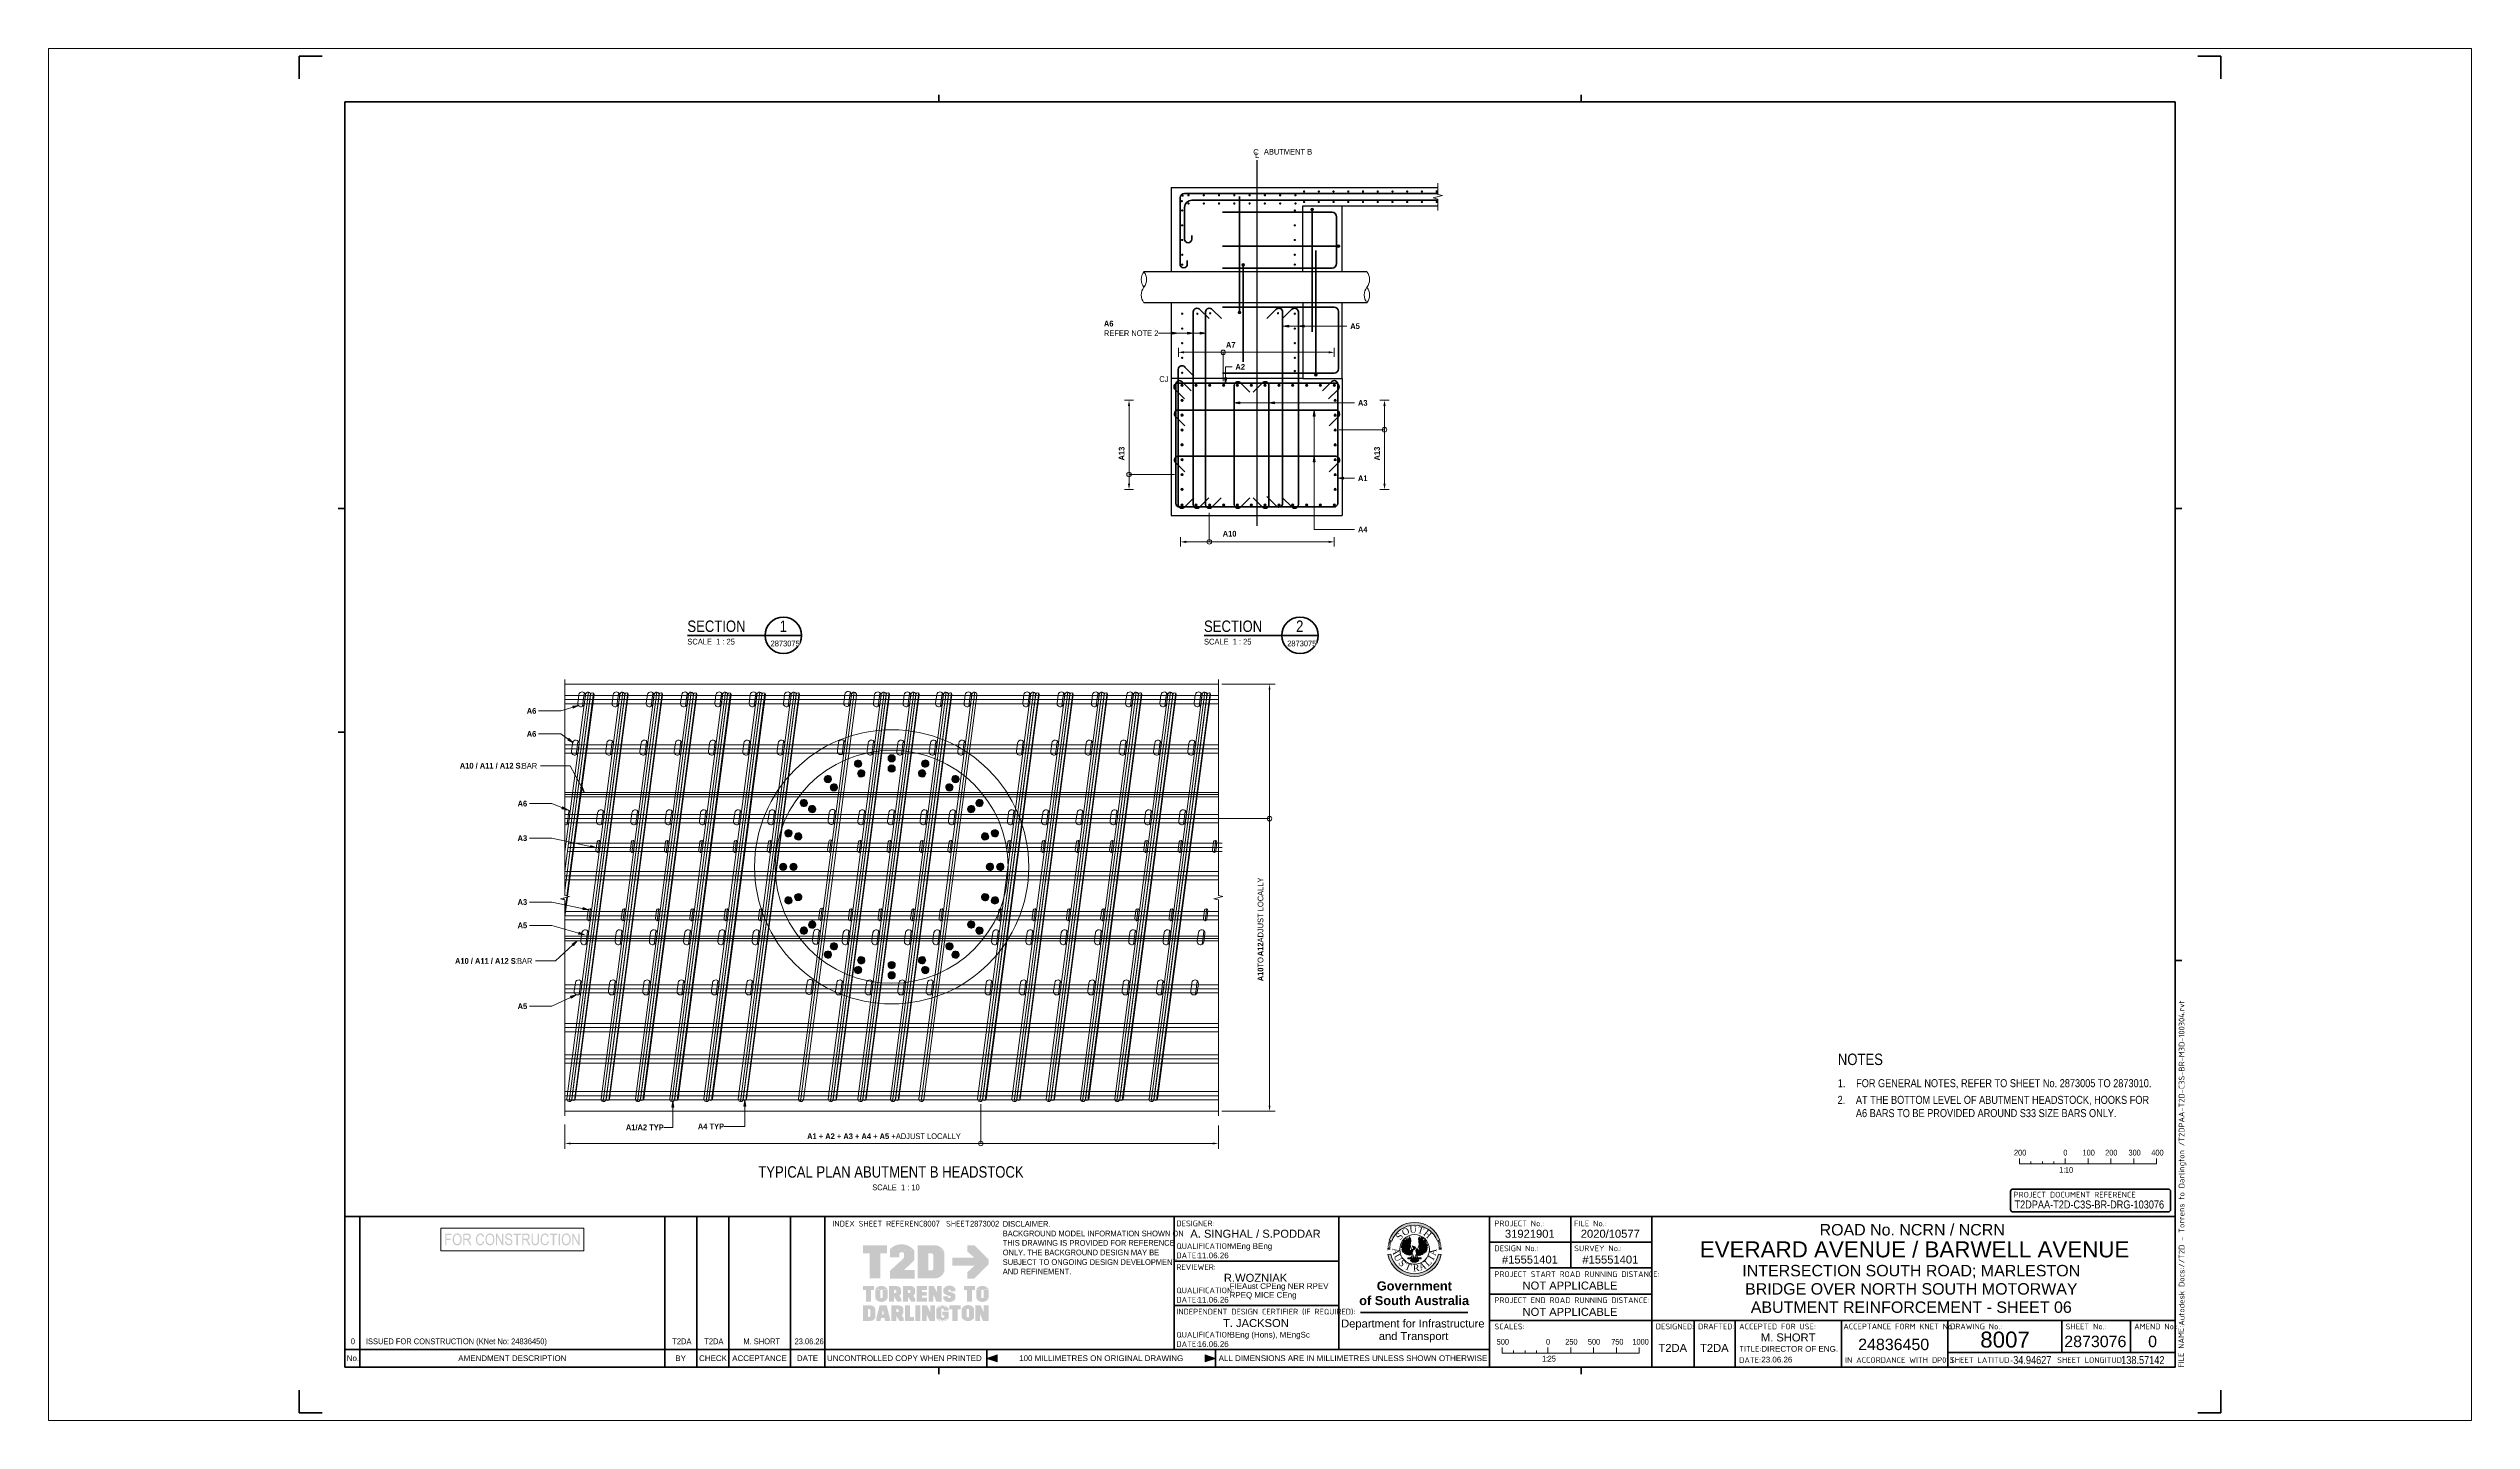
# Paper-space layout 'Layout1' of a CAD drawing. Header units: metres. Extents: x -0.11 to 0.95, y 0 to 0.6.
# The model-space entities are those that its viewports show. They can reach past a viewport. Long polylines and large blocks are cut down to what shows.
import ezdxf

# ---------------------------------------------------------------- set-up
doc = ezdxf.new("R2010")
doc.units = ezdxf.units.M
doc.linetypes.add('JacobsCenter', pattern=[0.015, 0.009, -0.0015, 0.003, -0.0015])
doc.linetypes.add('JacobsDash', pattern=[0.0045, 0.003, -0.0015])
doc.layers.get('Defpoints').update_dxf_attribs({"color": 41})
for name, color, linetype, lineweight in [('A-ANNO-DIMS', 7, 'Continuous', 9), ('A-ANNO-NOTE', 7, 'Continuous', 9), ('A-ANNO-NOTE-STAMP', 10, 'Continuous', 18), ('A-DETL', 7, 'Continuous', 13), ('A-DETL-GENF', 7, 'Continuous', 9), ('G-ANNO-TEXT', 7, 'Continuous', 9), ('G-ANNO-TTLB', 7, 'Continuous', 9), ('G-IMPT', 7, 'Continuous', 13)]:
    doc.layers.add(name, color=color, linetype=linetype, lineweight=lineweight)
doc.layers.add('G-ANNO-NPLT', color=191, linetype='Continuous', plot=False)
doc.layers.get('G-ANNO-NPLT').freeze()
doc.styles.add('Arial', font='arial.ttf', dxfattribs={"height": 0.0025})
doc.styles.add('Arial Narrow', font='ARIALN.TTF', dxfattribs={"height": 0.0625})
doc.styles.add('Arial Narrow_1', font='ARIALN.TTF', dxfattribs={"height": 0.025})
doc.styles.add('Arial Narrow_2', font='ARIALN.TTF', dxfattribs={"height": 0.0035})
doc.styles.add('Arial Narrow_3', font='ARIALN.TTF', dxfattribs={"height": 0.005})
doc.styles.add('Arial Narrow_4', font='ARIALN.TTF', dxfattribs={"height": 0.0025})
doc.styles.add('Arial Narrow_5', font='ARIALN.TTF', dxfattribs={"width": 0.9, "height": 0.0025})
doc.styles.add('Arial Narrow_B', font='ARIALNB.TTF', dxfattribs={"height": 0.0625})
doc.styles.add('Arial Narrow_B_1', font='ARIALNB.TTF', dxfattribs={"height": 0.025})
doc.styles.add('Arial_1', font='arial.ttf', dxfattribs={"height": 0.0035})
doc.styles.add('Arial_2', font='arial.ttf', dxfattribs={"height": 0.005})
doc.styles.add('Arial_3', font='arial.ttf', dxfattribs={"height": 0.007})
doc.styles.add('Arial_B', font='arialbd.ttf', dxfattribs={"height": 0.004})
doc.styles.add('ISOCPEUR', font='isocpeur.ttf', dxfattribs={"height": 0.0025})
doc.styles.add('Times New Roman', font='times.ttf', dxfattribs={"height": 0.008001})
doc.dimstyles.new('Dimension_Standard_O__mm_', dxfattribs={"dimscale": 0.3048, "dimtxt": 0.025586, "dimasz": 0.082021, "dimexe": 0.07874, "dimexo": 0.049213, "dimgap": 0.049213, "dimtad": 1, "dimdec": 0, "dimlfac": 1000, "dimzin": 0, "dimdsep": 46, "dimtxsty": 'Arial Narrow_1', "dimsah": 1, "dimcen": 0.09, "dimaunit": 1, "dimadec": 4, "dimazin": 0, "dimtfac": 1, "dimtdec": 4, "dimtix": 1, "dimtmove": 0, "dimatfit": 3, "dimfxl": 1, "dimtvp": 1, "dimtfill": 1, "dimtolj": 1, "dimtzin": 0, "dimlwd": 18, "dimlwe": 18, "dimarcsym": 2})

# ---------------------------------------------------------------- blocks, each defined once
blk = doc.blocks.new('T2DPAA-T2D-PWA-DE-XRF-000001 - Drawing3_dwg-8554483-ABUTMENT REINFORCEMENT - SHEET 06')
at = {"layer": 'G-IMPT'}
h = blk.add_hatch(color=256, dxfattribs=at)
edge = h.paths.add_edge_path()
edge.add_line((0.1549, 0.1015), (0.1515, 0.1021))
edge.add_arc((0.1226, 0.1077), 0.0295, 190.997, 349.003, ccw=False)
edge.add_line((0.0937, 0.1021), (0.0903, 0.1015))
edge.add_arc((0.1226, 0.1077), 0.0329, 190.997, 349.003)
edge = h.paths.add_edge_path()
edge.add_arc((0.1226, 0.1077), 0.0329, 20.0475, 159.9525, ccw=False)
edge.add_line((0.1535, 0.119), (0.1503, 0.1178))
edge.add_arc((0.1226, 0.1077), 0.0295, 20.0475, 159.9525)
edge.add_line((0.0949, 0.1178), (0.0917, 0.119))
h = blk.add_hatch(color=256, dxfattribs=at)
edge = h.paths.add_edge_path()
edge.add_arc((0.1226, 0.1077), 0.0329, 161.3902, 162.9856, ccw=False)
edge.add_line((0.0915, 0.1183), (0.0914, 0.1182))
edge.add_line((0.0915, 0.1183), (0.0947, 0.1172))
edge.add_line((0.0947, 0.1171), (0.0947, 0.1172))
edge.add_arc((0.1226, 0.1077), 0.0295, 161.3902, 162.9856)
edge.add_line((0.0944, 0.1163), (0.0911, 0.1174))
h = blk.add_hatch(color=256, dxfattribs=at)
edge = h.paths.add_edge_path()
edge.add_line((0.1206, 0.1074), (0.1207, 0.1074))
edge.add_line((0.1207, 0.1074), (0.1206, 0.1074))
edge = h.paths.add_edge_path()
edge.add_line((0.1166, 0.11), (0.1166, 0.1074))
edge.add_line((0.1166, 0.1074), (0.1183, 0.1065))
edge.add_line((0.1183, 0.1065), (0.119, 0.1076))
edge.add_line((0.119, 0.1076), (0.1204, 0.1079))
edge.add_line((0.1204, 0.1079), (0.1207, 0.1074))
edge.add_line((0.1207, 0.1074), (0.1211, 0.1067))
edge.add_line((0.1211, 0.1067), (0.1187, 0.1008))
edge.add_line((0.1187, 0.1008), (0.1178, 0.1012))
edge.add_line((0.1178, 0.1012), (0.1166, 0.1008))
edge.add_line((0.1166, 0.1008), (0.1161, 0.1012))
edge.add_line((0.1161, 0.1012), (0.1147, 0.101))
edge.add_line((0.1147, 0.101), (0.1143, 0.1017))
edge.add_line((0.1143, 0.1017), (0.1131, 0.1012))
edge.add_line((0.1131, 0.1012), (0.1128, 0.1022))
edge.add_line((0.1128, 0.1022), (0.1119, 0.1019))
edge.add_line((0.1119, 0.1019), (0.1119, 0.1029))
edge.add_line((0.1119, 0.1029), (0.1105, 0.1027))
edge.add_line((0.1105, 0.1027), (0.1107, 0.1043))
edge.add_line((0.1107, 0.1043), (0.1091, 0.1041))
edge.add_line((0.1091, 0.1041), (0.1095, 0.1057))
edge.add_line((0.1095, 0.1057), (0.1077, 0.106))
edge.add_line((0.1077, 0.106), (0.1081, 0.1069))
edge.add_line((0.1081, 0.1069), (0.1072, 0.1074))
edge.add_line((0.1072, 0.1074), (0.1081, 0.1091))
edge.add_line((0.1081, 0.1091), (0.1069, 0.11))
edge.add_line((0.1069, 0.11), (0.1081, 0.1112))
edge.add_line((0.1081, 0.1112), (0.1069, 0.1122))
edge.add_line((0.1069, 0.1122), (0.1085, 0.113))
edge.add_line((0.1085, 0.113), (0.1072, 0.1143))
edge.add_line((0.1072, 0.1143), (0.1095, 0.1145))
edge.add_line((0.1095, 0.1145), (0.1081, 0.116))
edge.add_line((0.1081, 0.116), (0.1105, 0.116))
edge.add_line((0.1105, 0.116), (0.1088, 0.1179))
edge.add_line((0.1088, 0.1179), (0.1119, 0.1163))
edge.add_line((0.1119, 0.1163), (0.1105, 0.1193))
edge.add_line((0.1105, 0.1193), (0.1138, 0.1172))
edge.add_line((0.1138, 0.1172), (0.1121, 0.121))
edge.add_line((0.1121, 0.121), (0.1147, 0.1181))
edge.add_line((0.1147, 0.1181), (0.1143, 0.1224))
edge.add_line((0.1143, 0.1224), (0.1159, 0.1188))
edge.add_line((0.1159, 0.1188), (0.1166, 0.1236))
edge.add_line((0.1166, 0.1236), (0.1171, 0.1207))
edge.add_line((0.1171, 0.1207), (0.1178, 0.1214))
edge.add_line((0.1178, 0.1214), (0.118, 0.1179))
edge.add_line((0.118, 0.1179), (0.1171, 0.1131))
edge.add_line((0.1171, 0.1131), (0.1178, 0.111))
edge.add_line((0.1178, 0.111), (0.1166, 0.11))
for points in [[(0.1105, 0.1193), (0.1088, 0.1179), (0.1119, 0.1163)], [(0.1369, 0.1093), (0.1385, 0.1081), (0.1367, 0.1074), (0.1376, 0.106), (0.1357, 0.106), (0.1367, 0.1043), (0.1348, 0.1043), (0.1348, 0.1031), (0.1336, 0.1034), (0.1331, 0.1022), (0.1322, 0.1024), (0.1317, 0.1015), (0.1305, 0.1017), (0.1301, 0.101), (0.1296, 0.1015), (0.1291, 0.1005), (0.1286, 0.1008), (0.1277, 0.1003), (0.1275, 0.101), (0.1268, 0.1003), (0.1251, 0.1029), (0.1242, 0.1065), (0.1246, 0.1076), (0.1263, 0.1076), (0.127, 0.1067), (0.1284, 0.1072), (0.1291, 0.11), (0.1275, 0.1112), (0.1282, 0.1133), (0.1275, 0.1219), (0.1284, 0.121), (0.1289, 0.1236), (0.1294, 0.1193), (0.1312, 0.1226), (0.1305, 0.1191), (0.1331, 0.1212), (0.1317, 0.1179), (0.1348, 0.1195), (0.1324, 0.116), (0.1364, 0.1179), (0.1341, 0.1155), (0.1371, 0.116), (0.1355, 0.1143), (0.1381, 0.1141), (0.1364, 0.1131), (0.1383, 0.1124), (0.1367, 0.1114), (0.1385, 0.11)], [(0.1312, 0.1226), (0.1331, 0.1212), (0.1305, 0.1191)], [(0.1348, 0.1195), (0.1364, 0.1179), (0.1324, 0.116)], [(0.1069, 0.1122), (0.1069, 0.11), (0.1081, 0.1112)], [(0.1081, 0.116), (0.1072, 0.1143), (0.1095, 0.1145)], [(0.1077, 0.106), (0.1091, 0.1041), (0.1095, 0.1057)], [(0.1105, 0.1027), (0.1119, 0.1019), (0.1119, 0.1029)], [(0.1225, 0.0967), (0.1233, 0.0985), (0.1277, 0.0943), (0.1263, 0.0929), (0.1237, 0.092), (0.1202, 0.0924), (0.1176, 0.0943), (0.1218, 0.0984)], [(0.1291, 0.1005), (0.1301, 0.101), (0.1296, 0.1015)], [(0.1317, 0.1015), (0.1331, 0.1022), (0.1322, 0.1024)], [(0.1383, 0.1124), (0.1381, 0.1141), (0.1364, 0.1131)]]:
    blk.add_hatch(color=256, dxfattribs=at).paths.add_polyline_path(points)
h = blk.add_hatch(color=256, dxfattribs=at)
edge = h.paths.add_edge_path()
edge.add_line((0.154, 0.1174), (0.1508, 0.1163))
edge.add_arc((0.1226, 0.1077), 0.0295, 17.0144, 18.6098)
edge.add_line((0.1505, 0.1172), (0.1505, 0.1171))
edge.add_line((0.1505, 0.1172), (0.1537, 0.1183))
edge.add_line((0.1538, 0.1182), (0.1537, 0.1183))
edge.add_arc((0.1226, 0.1077), 0.0329, 17.0144, 18.6098, ccw=False)
h = blk.add_hatch(color=256, dxfattribs=at)
edge = h.paths.add_edge_path()
edge.add_line((0.0931, 0.1083), (0.0897, 0.1083))
edge.add_arc((0.1226, 0.1077), 0.0329, 177.3415, 178.9368, ccw=False)
edge.add_line((0.0897, 0.1094), (0.0897, 0.1093))
edge.add_line((0.0897, 0.1094), (0.0932, 0.1092))
edge.add_line((0.0932, 0.1091), (0.0932, 0.1092))
edge.add_arc((0.1226, 0.1077), 0.0295, 177.3415, 178.9368)
h = blk.add_hatch(color=256, dxfattribs=at)
edge = h.paths.add_edge_path()
edge.add_line((0.0931, 0.1069), (0.0897, 0.1068))
edge.add_arc((0.1226, 0.1077), 0.0329, 180, 181.5953, ccw=False)
edge.add_line((0.0897, 0.1078), (0.0897, 0.1077))
edge.add_line((0.0897, 0.1078), (0.0931, 0.1078))
edge.add_line((0.0931, 0.1077), (0.0931, 0.1078))
edge.add_arc((0.1226, 0.1077), 0.0295, 180, 181.5953)
h = blk.add_hatch(color=256, dxfattribs=at)
edge = h.paths.add_edge_path()
edge.add_arc((0.1226, 0.1077), 0.0329, 174.6829, 176.2783, ccw=False)
edge.add_line((0.0899, 0.1109), (0.0898, 0.1108))
edge.add_line((0.0899, 0.1109), (0.0933, 0.1106))
edge.add_line((0.0933, 0.1105), (0.0933, 0.1106))
edge.add_arc((0.1226, 0.1077), 0.0295, 174.6829, 176.2783)
edge.add_line((0.0932, 0.1096), (0.0898, 0.1099))
h = blk.add_hatch(color=256, dxfattribs=at)
edge = h.paths.add_edge_path()
edge.add_arc((0.1226, 0.1077), 0.0329, 172.0244, 173.6197, ccw=False)
edge.add_line((0.09, 0.1124), (0.09, 0.1123))
edge.add_line((0.09, 0.1124), (0.0934, 0.1119))
edge.add_line((0.0934, 0.1118), (0.0934, 0.1119))
edge.add_arc((0.1226, 0.1077), 0.0295, 172.0244, 173.6197)
edge.add_line((0.0933, 0.111), (0.0899, 0.1114))
h = blk.add_hatch(color=256, dxfattribs=at)
edge = h.paths.add_edge_path()
edge.add_arc((0.1226, 0.1077), 0.0329, 169.3658, 170.9612, ccw=False)
edge.add_line((0.0903, 0.1139), (0.0903, 0.1138))
edge.add_line((0.0903, 0.1139), (0.0937, 0.1133))
edge.add_line((0.0936, 0.1132), (0.0937, 0.1133))
edge.add_arc((0.1226, 0.1077), 0.0295, 169.3658, 170.9612)
edge.add_line((0.0935, 0.1124), (0.0901, 0.1129))
h = blk.add_hatch(color=256, dxfattribs=at)
edge = h.paths.add_edge_path()
edge.add_arc((0.1226, 0.1077), 0.0329, 166.7073, 168.3026, ccw=False)
edge.add_line((0.0906, 0.1154), (0.0906, 0.1153))
edge.add_line((0.0906, 0.1154), (0.0939, 0.1146))
edge.add_line((0.0939, 0.1145), (0.0939, 0.1146))
edge.add_arc((0.1226, 0.1077), 0.0295, 166.7073, 168.3026)
edge.add_line((0.0937, 0.1137), (0.0904, 0.1144))
h = blk.add_hatch(color=256, dxfattribs=at)
edge = h.paths.add_edge_path()
edge.add_line((0.0941, 0.115), (0.0907, 0.1159))
edge.add_arc((0.1226, 0.1077), 0.0329, 164.0488, 165.6441, ccw=False)
edge.add_line((0.091, 0.1169), (0.091, 0.1168))
edge.add_line((0.091, 0.1169), (0.0943, 0.1159))
edge.add_line((0.0943, 0.1158), (0.0943, 0.1159))
edge.add_arc((0.1226, 0.1077), 0.0295, 164.0488, 165.6441)
h = blk.add_hatch(color=256, dxfattribs=at)
edge = h.paths.add_edge_path()
edge.add_line((0.1232, 0.1095), (0.1225, 0.1076))
edge.add_line((0.1225, 0.1076), (0.1207, 0.1074))
edge.add_line((0.1207, 0.1074), (0.1207, 0.1074))
edge.add_line((0.1207, 0.1074), (0.1216, 0.1086))
edge.add_line((0.1216, 0.1086), (0.1197, 0.1119))
edge.add_line((0.1197, 0.1119), (0.1232, 0.1107))
edge.add_line((0.1232, 0.1107), (0.1239, 0.1098))
edge.add_line((0.1239, 0.1098), (0.1232, 0.1095))
h = blk.add_hatch(color=256, dxfattribs=at)
edge = h.paths.add_edge_path()
edge.add_arc((0.1226, 0.1077), 0.0295, 14.3559, 15.9512)
edge.add_line((0.1509, 0.1159), (0.1509, 0.1158))
edge.add_line((0.1509, 0.1159), (0.1542, 0.1169))
edge.add_line((0.1542, 0.1168), (0.1542, 0.1169))
edge.add_arc((0.1226, 0.1077), 0.0329, 14.3559, 15.9512, ccw=False)
edge.add_line((0.1545, 0.1159), (0.1511, 0.115))
h = blk.add_hatch(color=256, dxfattribs=at)
edge = h.paths.add_edge_path()
edge.add_line((0.1548, 0.1144), (0.1514, 0.1137))
edge.add_arc((0.1226, 0.1077), 0.0295, 11.6974, 13.2927)
edge.add_line((0.1512, 0.1146), (0.1513, 0.1145))
edge.add_line((0.1512, 0.1146), (0.1546, 0.1154))
edge.add_line((0.1546, 0.1153), (0.1546, 0.1154))
edge.add_arc((0.1226, 0.1077), 0.0329, 11.6974, 13.2927, ccw=False)
h = blk.add_hatch(color=256, dxfattribs=at)
edge = h.paths.add_edge_path()
edge.add_arc((0.1226, 0.1077), 0.0295, 9.0388, 10.6342)
edge.add_line((0.1515, 0.1133), (0.1515, 0.1132))
edge.add_line((0.1515, 0.1133), (0.1549, 0.1139))
edge.add_line((0.1549, 0.1138), (0.1549, 0.1139))
edge.add_arc((0.1226, 0.1077), 0.0329, 9.0388, 10.6342, ccw=False)
edge.add_line((0.1551, 0.1129), (0.1517, 0.1124))
h = blk.add_hatch(color=256, dxfattribs=at)
edge = h.paths.add_edge_path()
edge.add_arc((0.1226, 0.1077), 0.0295, 6.3803, 7.9756)
edge.add_line((0.1518, 0.1119), (0.1518, 0.1118))
edge.add_line((0.1518, 0.1119), (0.1552, 0.1124))
edge.add_line((0.1552, 0.1123), (0.1552, 0.1124))
edge.add_arc((0.1226, 0.1077), 0.0329, 6.3803, 7.9756, ccw=False)
edge.add_line((0.1553, 0.1114), (0.1519, 0.111))
h = blk.add_hatch(color=256, dxfattribs=at)
edge = h.paths.add_edge_path()
edge.add_line((0.1554, 0.1099), (0.152, 0.1096))
edge.add_arc((0.1226, 0.1077), 0.0295, 3.7217, 5.3171)
edge.add_line((0.1519, 0.1106), (0.1519, 0.1105))
edge.add_line((0.1519, 0.1106), (0.1553, 0.1109))
edge.add_line((0.1553, 0.1108), (0.1553, 0.1109))
edge.add_arc((0.1226, 0.1077), 0.0329, 3.7217, 5.3171, ccw=False)
h = blk.add_hatch(color=256, dxfattribs=at)
edge = h.paths.add_edge_path()
edge.add_line((0.1555, 0.1083), (0.1521, 0.1083))
edge.add_arc((0.1226, 0.1077), 0.0295, 1.0632, 2.6585)
edge.add_line((0.152, 0.1092), (0.152, 0.1091))
edge.add_line((0.152, 0.1092), (0.1554, 0.1094))
edge.add_line((0.1555, 0.1093), (0.1554, 0.1094))
edge.add_arc((0.1226, 0.1077), 0.0329, 1.0632, 2.6585, ccw=False)
h = blk.add_hatch(color=256, dxfattribs=at)
edge = h.paths.add_edge_path()
edge.add_line((0.1555, 0.1068), (0.152, 0.1069))
edge.add_arc((0.1226, 0.1077), 0.0295, 358.4047, 360)
edge.add_line((0.1521, 0.1078), (0.1521, 0.1077))
edge.add_line((0.1521, 0.1078), (0.1555, 0.1078))
edge.add_line((0.1555, 0.1077), (0.1555, 0.1078))
edge.add_arc((0.1226, 0.1077), 0.0329, 358.4047, 360, ccw=False)
for p, q in [((0.0917, 0.119), (0.0949, 0.1178)), ((0.1105, 0.1193), (0.1088, 0.1179)), ((0.1088, 0.1179), (0.1119, 0.1163)), ((0.1119, 0.1163), (0.1105, 0.1193)), ((0.1305, 0.1191), (0.1312, 0.1226)), ((0.1331, 0.1212), (0.1305, 0.1191)), ((0.1312, 0.1226), (0.1331, 0.1212)), ((0.1324, 0.116), (0.1348, 0.1195)), ((0.1364, 0.1179), (0.1324, 0.116)), ((0.1348, 0.1195), (0.1364, 0.1179)), ((0.1503, 0.1178), (0.1535, 0.119)), ((0.0903, 0.1015), (0.0937, 0.1021)), ((0.1069, 0.1122), (0.1069, 0.11)), ((0.1081, 0.1112), (0.1069, 0.1122)), ((0.1069, 0.11), (0.1081, 0.1112)), ((0.1081, 0.116), (0.1072, 0.1143)), ((0.1072, 0.1143), (0.1095, 0.1145)), ((0.1077, 0.106), (0.1091, 0.1041)), ((0.1095, 0.1057), (0.1077, 0.106)), ((0.1095, 0.1145), (0.1081, 0.116)), ((0.1091, 0.1041), (0.1095, 0.1057)), ((0.1119, 0.1029), (0.1105, 0.1027)), ((0.1105, 0.1027), (0.1119, 0.1019)), ((0.1119, 0.1019), (0.1119, 0.1029)), ((0.115, 0.0967), (0.1197, 0.0967)), ((0.1211, 0.1003), (0.1173, 0.0974)), ((0.1244, 0.1003), (0.1272, 0.0974)), ((0.1256, 0.0967), (0.1308, 0.0967)), ((0.1296, 0.1015), (0.1291, 0.1005)), ((0.1291, 0.1005), (0.1301, 0.101)), ((0.1301, 0.101), (0.1296, 0.1015)), ((0.1322, 0.1024), (0.1317, 0.1015)), ((0.1317, 0.1015), (0.1331, 0.1022)), ((0.1331, 0.1022), (0.1322, 0.1024)), ((0.1381, 0.1141), (0.1364, 0.1131)), ((0.1364, 0.1131), (0.1383, 0.1124)), ((0.1383, 0.1124), (0.1381, 0.1141)), ((0.1515, 0.1021), (0.1549, 0.1015))]:
    blk.add_line(p, q, dxfattribs=at)
at = {"layer": 'G-IMPT', "flags": 128}
for points in [[(0.1085, 0.113), (0.1072, 0.1143), (0.1095, 0.1145), (0.1081, 0.116), (0.1105, 0.116), (0.1088, 0.1179), (0.1119, 0.1163), (0.1105, 0.1193), (0.1138, 0.1172), (0.1121, 0.121), (0.1147, 0.1181), (0.1143, 0.1224), (0.1159, 0.1188), (0.1166, 0.1236), (0.1171, 0.1207), (0.1178, 0.1214), (0.118, 0.1179), (0.1171, 0.1131), (0.119, 0.1076), (0.1204, 0.1079), (0.1211, 0.1067), (0.1187, 0.1008), (0.1178, 0.1012), (0.1166, 0.1008), (0.1161, 0.1012), (0.1147, 0.101), (0.1143, 0.1017), (0.1131, 0.1012), (0.1128, 0.1022), (0.1119, 0.1019), (0.1119, 0.1029), (0.1105, 0.1027), (0.1107, 0.1043), (0.1091, 0.1041), (0.1095, 0.1057), (0.1077, 0.106), (0.1081, 0.1069), (0.1072, 0.1074), (0.1081, 0.1091), (0.1069, 0.11), (0.1081, 0.1112), (0.1069, 0.1122), (0.1087, 0.1131)], [(0.1199, 0.1031), (0.1225, 0.0967), (0.1251, 0.1029), (0.1242, 0.1065), (0.1246, 0.1076), (0.1263, 0.1076), (0.1282, 0.1133), (0.1275, 0.1219), (0.1284, 0.121), (0.1289, 0.1236), (0.1294, 0.1193), (0.1312, 0.1226), (0.1305, 0.1191), (0.1331, 0.1212), (0.1317, 0.1179), (0.1348, 0.1195), (0.1324, 0.116), (0.1364, 0.1179), (0.1341, 0.1155), (0.1371, 0.116), (0.1355, 0.1143), (0.1381, 0.1141), (0.1364, 0.1131), (0.1383, 0.1124), (0.1367, 0.1114), (0.1385, 0.11), (0.1369, 0.1093), (0.1385, 0.1081), (0.1367, 0.1074), (0.1376, 0.106), (0.1357, 0.106), (0.1367, 0.1043), (0.1348, 0.1043), (0.1348, 0.1031), (0.1336, 0.1034), (0.1331, 0.1022), (0.1322, 0.1024), (0.1317, 0.1015), (0.1305, 0.1017), (0.1301, 0.101), (0.1296, 0.1015), (0.1291, 0.1005), (0.1286, 0.1008), (0.1277, 0.1003), (0.1275, 0.101), (0.1268, 0.1003), (0.1251, 0.1029)], [(0.1206, 0.0974), (0.1145, 0.0974), (0.1145, 0.0962), (0.1194, 0.0962)], [(0.119, 0.1076), (0.1183, 0.1065), (0.1166, 0.1074), (0.1166, 0.11), (0.1178, 0.111)], [(0.1218, 0.0984), (0.1176, 0.0943), (0.1202, 0.0924), (0.1237, 0.092), (0.1263, 0.0929), (0.1277, 0.0943), (0.1233, 0.0985)], [(0.1239, 0.1098), (0.1244, 0.1091), (0.1246, 0.1076)], [(0.1246, 0.0974), (0.1308, 0.0974), (0.1308, 0.0962), (0.126, 0.0962)], [(0.1263, 0.1076), (0.127, 0.1067), (0.1284, 0.1072), (0.1291, 0.11), (0.1275, 0.1112)]]:
    blk.add_lwpolyline(points, dxfattribs=at)
blk.add_lwpolyline([(0.1206, 0.1074), (0.1216, 0.1086), (0.1197, 0.1119), (0.1232, 0.1107), (0.1239, 0.1098), (0.1232, 0.1095), (0.1225, 0.1076)], close=True, dxfattribs=at)
at = {"layer": 'G-IMPT'}
blk.add_circle((0.1226, 0.1077), 0.018, dxfattribs=at)
for radius, start, end in [(0.0329, 20.0475, 159.9525), (0.0295, 20.0475, 159.9525), (0.0329, 190.997, 349.003), (0.0295, 190.997, 349.003)]:
    blk.add_arc((0.1226, 0.1077), radius, start, end, dxfattribs=at)
at = {"layer": 'G-IMPT', "lineweight": 9, "char_height": 0.008, "attachment_point": 2, "line_spacing_factor": 1.029793, "style": 'Times New Roman'}
for s, insert, width, rotation in [('S', (0.1012, 0.1263), 0.008041, 49.0663), ('O', (0.1099, 0.133), 0.010353, 26.6943), ('U', (0.1205, 0.136), 0.010353, 4.3222), ('T', (0.1314, 0.1347), 0.008744, 341.9502), ('H', (0.141, 0.1293), 0.010353, 319.5782), ('A', (0.104, 0.106), 0.010353, 279.6978), ('U', (0.1058, 0.0996), 0.010353, 300.15), ('S', (0.1107, 0.0935), 0.008041, 310.3575), ('T', (0.1164, 0.0903), 0.008744, 336.9699), ('R', (0.1244, 0.0893), 0.009549, 3.701), ('A', (0.1307, 0.0909), 0.010353, 21.3382), ('L', (0.1363, 0.0949), 0.008744, 42.375), ('I', (0.1395, 0.0995), 0.004825, 60.5783), ('A', (0.141, 0.1048), 0.010353, 83.64)]:
    blk.add_mtext(s, dxfattribs=dict(at, insert=insert, width=width, rotation=rotation))
blk = doc.blocks.new('T2DPAA-T2D-PWA-DE-XRF-000001 - Standard-9403699-ABUTMENT REINFORCEMENT - SHEET 06')
at = {"layer": 'G-ANNO-TTLB', "true_color": 0x1d4a5c}
h = blk.add_hatch(color=139, dxfattribs=at)
edge = h.paths.add_edge_path()
edge.add_line((0.2623, 0.0443), (0.2623, 0.0452))
edge.add_arc((0.2616, 0.044), 0.00145, 58.8241, 99.793)
edge.add_line((0.2613, 0.0454), (0.2613, 0.0441))
edge.add_arc((0.2616, 0.0455), 0.00141, 259.7202, 301.6629)
edge = h.paths.add_edge_path()
edge.add_arc((0.2625, 0.0448), 0.00224, 301.808, 330.1086, ccw=False)
edge.add_line((0.2637, 0.0429), (0.2645, 0.0415))
edge.add_line((0.2645, 0.0415), (0.2645, 0.0403))
edge.add_line((0.2645, 0.0403), (0.2627, 0.0403))
edge.add_line((0.2627, 0.0403), (0.2613, 0.0425))
edge.add_line((0.2613, 0.0425), (0.2613, 0.0403))
edge.add_line((0.2613, 0.0403), (0.2591, 0.0403))
edge.add_line((0.2591, 0.0403), (0.2591, 0.0471))
edge.add_line((0.2591, 0.0471), (0.2624, 0.0471))
edge.add_arc((0.2623, 0.0446), 0.00248, 32.8357, 87.7033, ccw=False)
edge.add_line((0.2644, 0.046), (0.2644, 0.0437))
edge = h.paths.add_edge_path()
edge.add_line((0.2674, 0.0527), (0.2674, 0.0537))
edge.add_arc((0.2667, 0.0524), 0.00145, 58.8241, 99.793)
edge.add_line((0.2665, 0.0539), (0.2665, 0.0526))
edge.add_arc((0.2667, 0.0539), 0.00141, 259.7202, 301.6629)
edge = h.paths.add_edge_path()
edge.add_arc((0.2676, 0.0532), 0.00224, 301.808, 330.1086, ccw=False)
edge.add_line((0.2688, 0.0513), (0.2696, 0.0499))
edge.add_line((0.2696, 0.0499), (0.2696, 0.0487))
edge.add_line((0.2696, 0.0487), (0.2678, 0.0487))
edge.add_line((0.2678, 0.0487), (0.2664, 0.051))
edge.add_line((0.2664, 0.051), (0.2664, 0.0487))
edge.add_line((0.2664, 0.0487), (0.2642, 0.0487))
edge.add_line((0.2642, 0.0487), (0.2642, 0.0555))
edge.add_line((0.2642, 0.0555), (0.2676, 0.0555))
edge.add_arc((0.2675, 0.0531), 0.00248, 32.8357, 87.7033, ccw=False)
edge.add_line((0.2695, 0.0544), (0.2695, 0.0521))
edge = h.paths.add_edge_path()
edge.add_line((0.2499, 0.0422), (0.2499, 0.0452))
edge.add_arc((0.2491, 0.0441), 0.00138, 56.3448, 98.7814)
edge.add_line((0.2489, 0.0454), (0.2489, 0.0419))
edge.add_arc((0.2491, 0.0433), 0.00138, 261.2186, 303.6552)
edge = h.paths.add_edge_path()
edge.add_line((0.2613, 0.0527), (0.2613, 0.0537))
edge.add_arc((0.2606, 0.0524), 0.00145, 58.8241, 99.793)
edge.add_line((0.2603, 0.0539), (0.2603, 0.0526))
edge.add_arc((0.2606, 0.0539), 0.00141, 259.7202, 301.6629)
edge = h.paths.add_edge_path()
edge.add_line((0.2502, 0.0403), (0.2467, 0.0403))
edge.add_line((0.2467, 0.0403), (0.2467, 0.0471))
edge.add_line((0.2467, 0.0471), (0.2501, 0.0471))
edge.add_arc((0.25, 0.0447), 0.00241, 26.2483, 85.5583, ccw=False)
edge.add_line((0.2521, 0.0457), (0.2521, 0.0416))
edge.add_arc((0.2502, 0.0424), 0.00209, 270, 338.4707, ccw=False)
h.paths.add_polyline_path([(0.2555, 0.0451), (0.255, 0.0432), (0.2559, 0.0432)])
h.paths.add_polyline_path([(0.2585, 0.0415), (0.2585, 0.0403), (0.2564, 0.0403), (0.2562, 0.0415), (0.2547, 0.0415), (0.2544, 0.0403), (0.2526, 0.0403), (0.2526, 0.0415), (0.254, 0.0471), (0.2571, 0.0471)])
h.paths.add_polyline_path([(0.2673, 0.042), (0.269, 0.042), (0.269, 0.0403), (0.2651, 0.0403), (0.2651, 0.0471), (0.2673, 0.0471)])
h.paths.add_polyline_path([(0.2718, 0.0403), (0.2696, 0.0403), (0.2696, 0.0471), (0.2718, 0.0471)])
h.paths.add_polyline_path([(0.2762, 0.0441), (0.2762, 0.0471), (0.2782, 0.0471), (0.2782, 0.0403), (0.2759, 0.0403), (0.2746, 0.0432), (0.2746, 0.0403), (0.2725, 0.0403), (0.2725, 0.0471), (0.2748, 0.0471)])
edge = h.paths.add_edge_path()
edge.add_arc((0.2817, 0.0424), 0.000774, 214.5178, 325.4822)
edge.add_line((0.2823, 0.0419), (0.2823, 0.0427))
edge.add_line((0.2823, 0.0427), (0.2815, 0.0427))
edge.add_line((0.2815, 0.0427), (0.2815, 0.0443))
edge.add_line((0.2815, 0.0443), (0.2842, 0.0443))
edge.add_line((0.2842, 0.0443), (0.2842, 0.0415))
edge.add_arc((0.2819, 0.0428), 0.00262, 274.1131, 330.4929, ccw=False)
edge.add_arc((0.2815, 0.0434), 0.00327, 260.2337, 279.7663, ccw=False)
edge.add_arc((0.2812, 0.0429), 0.00275, 208.3817, 264.7517, ccw=False)
edge.add_line((0.2788, 0.0416), (0.2788, 0.0458))
edge.add_arc((0.2812, 0.0445), 0.00268, 94.8448, 152.8409, ccw=False)
edge.add_arc((0.2815, 0.0424), 0.00482, 83.0812, 96.9188, ccw=False)
edge.add_arc((0.2818, 0.0444), 0.00278, 31.3102, 83.6241, ccw=False)
edge.add_line((0.2842, 0.0459), (0.2842, 0.0447))
edge.add_line((0.2842, 0.0447), (0.282, 0.0447))
edge.add_line((0.282, 0.0447), (0.282, 0.0455))
edge.add_arc((0.2815, 0.0451), 0.000641, 40.732, 139.268)
edge.add_line((0.281, 0.0455), (0.281, 0.0419))
h.paths.add_polyline_path([(0.2882, 0.0403), (0.2859, 0.0403), (0.2859, 0.0454), (0.2846, 0.0454), (0.2846, 0.0471), (0.2895, 0.0471), (0.2895, 0.0454), (0.2882, 0.0454)])
edge = h.paths.add_edge_path()
edge.add_arc((0.2927, 0.0429), 0.00104, 239.6549, 300.3451)
edge.add_line((0.2932, 0.042), (0.2932, 0.0454))
edge.add_arc((0.2927, 0.0445), 0.00103, 59.5446, 120.4554)
edge.add_line((0.2921, 0.0454), (0.2921, 0.042))
edge = h.paths.add_edge_path()
edge.add_arc((0.2927, 0.0434), 0.00323, 212.7347, 327.2653, ccw=False)
edge.add_line((0.29, 0.0417), (0.29, 0.0458))
edge.add_arc((0.2927, 0.044), 0.00323, 32.6408, 147.3592, ccw=False)
edge.add_line((0.2954, 0.0458), (0.2954, 0.0417))
h.paths.add_polyline_path([(0.3017, 0.0403), (0.2993, 0.0403), (0.298, 0.0432), (0.298, 0.0403), (0.2959, 0.0403), (0.2959, 0.0471), (0.2982, 0.0471), (0.2996, 0.0441), (0.2996, 0.0471), (0.3017, 0.0471)])
edge = h.paths.add_edge_path()
edge.add_arc((0.299, 0.0513), 0.00104, 239.6549, 300.3451)
edge.add_line((0.2995, 0.0504), (0.2995, 0.0538))
edge.add_arc((0.299, 0.0529), 0.00103, 59.5446, 120.4554)
edge.add_line((0.2985, 0.0538), (0.2985, 0.0504))
edge = h.paths.add_edge_path()
edge.add_arc((0.299, 0.0518), 0.00323, 212.7347, 327.2653, ccw=False)
edge.add_line((0.2963, 0.0501), (0.2963, 0.0542))
edge.add_arc((0.299, 0.0524), 0.00323, 32.6408, 147.3592, ccw=False)
edge.add_line((0.3017, 0.0542), (0.3017, 0.0501))
h.paths.add_polyline_path([(0.2945, 0.0487), (0.2923, 0.0487), (0.2923, 0.0538), (0.2909, 0.0538), (0.2909, 0.0555), (0.2958, 0.0555), (0.2958, 0.0538), (0.2945, 0.0538)])
edge = h.paths.add_edge_path()
edge.add_line((0.2872, 0.0518), (0.2872, 0.0499))
edge.add_arc((0.2849, 0.0513), 0.0027, 273.7285, 329.3952, ccw=False)
edge.add_line((0.285, 0.0486), (0.2841, 0.0486))
edge.add_arc((0.2842, 0.0512), 0.00266, 210.1626, 267.7624, ccw=False)
edge.add_line((0.2819, 0.0499), (0.2819, 0.051))
edge.add_line((0.2819, 0.051), (0.2841, 0.051))
edge.add_arc((0.2845, 0.0508), 0.000522, 155.2714, 300.4507)
edge.add_arc((0.2846, 0.0508), 0.000487, 289.6558, 416.8121)
edge.add_line((0.2849, 0.0512), (0.2834, 0.0515))
edge.add_arc((0.2841, 0.054), 0.00253, 213.4271, 255.8381, ccw=False)
edge.add_line((0.2819, 0.0526), (0.2819, 0.0544))
edge.add_arc((0.2846, 0.0525), 0.00325, 35.8397, 144.1603, ccw=False)
edge.add_line((0.2872, 0.0544), (0.2872, 0.0533))
edge.add_line((0.2872, 0.0533), (0.2851, 0.0533))
edge.add_arc((0.2846, 0.0535), 0.000494, 335.3316, 479.9481)
edge.add_arc((0.2845, 0.0535), 0.000428, 103.9979, 246.4243)
edge.add_line((0.2843, 0.0531), (0.2853, 0.0529))
edge.add_arc((0.2849, 0.0501), 0.00281, 35.1328, 82.3403, ccw=False)
h.paths.add_polyline_path([(0.2792, 0.0526), (0.2792, 0.0555), (0.2812, 0.0555), (0.2812, 0.0487), (0.2789, 0.0487), (0.2776, 0.0517), (0.2776, 0.0487), (0.2755, 0.0487), (0.2755, 0.0555), (0.2778, 0.0555)])
h.paths.add_polyline_path([(0.2725, 0.053), (0.2746, 0.053), (0.2746, 0.0513), (0.2725, 0.0513), (0.2725, 0.0504), (0.2748, 0.0504), (0.2748, 0.0487), (0.2703, 0.0487), (0.2703, 0.0555), (0.2748, 0.0555), (0.2748, 0.0538), (0.2725, 0.0538)])
edge = h.paths.add_edge_path()
edge.add_arc((0.2615, 0.0532), 0.00224, 301.808, 330.1086, ccw=False)
edge.add_line((0.2627, 0.0513), (0.2635, 0.0499))
edge.add_line((0.2635, 0.0499), (0.2635, 0.0487))
edge.add_line((0.2635, 0.0487), (0.2617, 0.0487))
edge.add_line((0.2617, 0.0487), (0.2603, 0.051))
edge.add_line((0.2603, 0.051), (0.2603, 0.0487))
edge.add_line((0.2603, 0.0487), (0.2581, 0.0487))
edge.add_line((0.2581, 0.0487), (0.2581, 0.0555))
edge.add_line((0.2581, 0.0555), (0.2614, 0.0555))
edge.add_arc((0.2613, 0.0531), 0.00248, 32.8357, 87.7033, ccw=False)
edge.add_line((0.2634, 0.0544), (0.2634, 0.0521))
edge = h.paths.add_edge_path()
edge.add_line((0.2543, 0.0538), (0.2543, 0.0504))
edge.add_arc((0.2548, 0.0513), 0.00104, 239.6549, 300.3451)
edge.add_line((0.2553, 0.0504), (0.2553, 0.0538))
edge.add_arc((0.2548, 0.0529), 0.00103, 59.5446, 120.4554)
edge = h.paths.add_edge_path()
edge.add_line((0.2521, 0.0501), (0.2521, 0.0542))
edge.add_arc((0.2548, 0.0524), 0.00323, 32.6408, 147.3592, ccw=False)
edge.add_line((0.2575, 0.0542), (0.2575, 0.0501))
edge.add_arc((0.2548, 0.0518), 0.00323, 212.7347, 327.2653, ccw=False)
h.paths.add_polyline_path([(0.2503, 0.0487), (0.248, 0.0487), (0.248, 0.0538), (0.2467, 0.0538), (0.2467, 0.0555), (0.2516, 0.0555), (0.2516, 0.0538), (0.2503, 0.0538)])
h.paths.add_polyline_path([(0.3017, 0.0672), (0.3017, 0.0651), (0.2955, 0.0588), (0.2924, 0.0588), (0.2924, 0.0616), (0.2955, 0.0644), (0.2858, 0.0644), (0.2858, 0.0679), (0.2955, 0.0679), (0.2924, 0.0707), (0.2924, 0.0734), (0.2955, 0.0734)])
edge = h.paths.add_edge_path()
edge.add_line((0.2768, 0.0699), (0.2754, 0.0699))
edge.add_line((0.2754, 0.0699), (0.2754, 0.0624))
edge.add_line((0.2754, 0.0624), (0.2768, 0.0624))
edge.add_arc((0.2767, 0.0633), 0.000915, 277.9427, 335.4563)
edge.add_line((0.2775, 0.0629), (0.2775, 0.0694))
edge.add_arc((0.2767, 0.0689), 0.000957, 31.2517, 83.8556)
edge = h.paths.add_edge_path()
edge.add_line((0.2781, 0.0589), (0.2707, 0.0589))
edge.add_line((0.2707, 0.0589), (0.2707, 0.0734))
edge.add_line((0.2707, 0.0734), (0.2781, 0.0734))
edge.add_arc((0.2777, 0.0683), 0.00519, 26.2483, 85.5583, ccw=False)
edge.add_line((0.2823, 0.0705), (0.2823, 0.0617))
edge.add_arc((0.2781, 0.0634), 0.00451, 270, 338.4707, ccw=False)
edge = h.paths.add_edge_path()
edge.add_line((0.2627, 0.0699), (0.2627, 0.0681))
edge.add_line((0.2627, 0.0681), (0.2585, 0.0681))
edge.add_line((0.2585, 0.0681), (0.2585, 0.0716))
edge.add_arc((0.2636, 0.0668), 0.00703, 37.1177, 136.9917, ccw=False)
edge.add_line((0.2692, 0.071), (0.2692, 0.0671))
edge.add_arc((0.2674, 0.0677), 0.00193, 316.9738, 340.8309, ccw=False)
edge.add_line((0.2688, 0.0664), (0.268, 0.0656))
edge.add_line((0.268, 0.0656), (0.2646, 0.0625))
edge.add_line((0.2646, 0.0625), (0.2693, 0.0625))
edge.add_line((0.2693, 0.0625), (0.2693, 0.0588))
edge.add_line((0.2693, 0.0588), (0.2585, 0.0588))
edge.add_line((0.2585, 0.0588), (0.2585, 0.0622))
edge.add_line((0.2585, 0.0622), (0.2638, 0.067))
edge.add_line((0.2638, 0.067), (0.2647, 0.068))
edge.add_line((0.2647, 0.068), (0.2647, 0.0699))
edge.add_arc((0.2637, 0.0691), 0.00131, 40.7337, 139.2663)
h.paths.add_polyline_path([(0.2467, 0.0734), (0.2573, 0.0734), (0.2573, 0.0698), (0.2544, 0.0698), (0.2544, 0.0589), (0.2496, 0.0589), (0.2496, 0.0699), (0.2467, 0.0699)])
at = {"layer": 'G-IMPT', "lineweight": 9}
for points in [[(0.3055, 0.0254), (0.3055, 0.0239), (0.3055, 0.0224), (0.301, 0.0239)], [(0.3965, 0.0254), (0.401, 0.0239), (0.3965, 0.0224), (0.3965, 0.0239)]]:
    blk.add_hatch(color=256, dxfattribs=at).paths.add_polyline_path(points)
at = {"layer": 'A-ANNO-NOTE'}
for p, q in [((0.5265, 0.0287), (0.5265, 0.0262)), ((0.5265, 0.0262), (0.5865, 0.0262)), ((0.5315, 0.0274), (0.5315, 0.0262)), ((0.5365, 0.0274), (0.5365, 0.0262)), ((0.5415, 0.0274), (0.5415, 0.0262)), ((0.5465, 0.0287), (0.5465, 0.0262)), ((0.5565, 0.0287), (0.5565, 0.0262)), ((0.5665, 0.0287), (0.5665, 0.0262)), ((0.5765, 0.0287), (0.5765, 0.0262)), ((0.5865, 0.0287), (0.5865, 0.0262))]:
    blk.add_line(p, q, dxfattribs=at)
at = {"layer": 'G-ANNO-TTLB', "color": 8, "lineweight": 35, "true_color": 0x808080}
for p, q in [((0, 0.594), (0.01, 0.594)), ((0, 0.584), (0, 0.594)), ((0.831, 0.594), (0.841, 0.594)), ((0.841, 0.594), (0.841, 0.584)), ((0, 0), (0, 0.01)), ((0.01, 0), (0, 0)), ((0.831, 0), (0.841, 0)), ((0.841, 0), (0.841, 0.01))]:
    blk.add_line(p, q, dxfattribs=at)
at = {"layer": 'G-ANNO-TTLB', "lineweight": 100}
for p, q in [((0.02, 0.574), (0.02, 0.02)), ((0.821, 0.574), (0.02, 0.574)), ((0.821, 0.02), (0.821, 0.574)), ((0.23, 0.02), (0.23, 0.086)), ((0.455, 0.086), (0.455, 0.0277)), ((0.521, 0.086), (0.521, 0.02)), ((0.592, 0.086), (0.592, 0.02)), ((0.4645, 0.044), (0.5115, 0.044)), ((0.02, 0.02), (0.821, 0.02))]:
    blk.add_line(p, q, dxfattribs=at)
at = {"layer": 'G-ANNO-TTLB', "lineweight": 50}
for p, q in [((0.28, 0.577), (0.28, 0.574)), ((0.561, 0.577), (0.561, 0.574)), ((0.017, 0.396), (0.02, 0.396)), ((0.821, 0.396), (0.824, 0.396)), ((0.017, 0.298), (0.02, 0.298)), ((0.821, 0.198), (0.824, 0.198)), ((0.749, 0.097), (0.749, 0.089)), ((0.818, 0.098), (0.75, 0.098)), ((0.819, 0.089), (0.819, 0.097)), ((0.75, 0.088), (0.818, 0.088)), ((0.28, 0.02), (0.28, 0.017)), ((0.561, 0.02), (0.561, 0.017))]:
    blk.add_line(p, q, dxfattribs=at)
at = {"layer": 'G-ANNO-TTLB', "lineweight": 35}
for p, q in [((0.0265, 0.02), (0.0265, 0.086)), ((0.16, 0.02), (0.16, 0.086)), ((0.174, 0.02), (0.174, 0.086)), ((0.188, 0.02), (0.188, 0.086)), ((0.215, 0.02), (0.215, 0.086)), ((0.5565, 0.086), (0.5565, 0.0635)), ((0.521, 0.0748), (0.592, 0.0748)), ((0.521, 0.0635), (0.592, 0.0635)), ((0.455, 0.0471), (0.383, 0.0471)), ((0.521, 0.052), (0.592, 0.052)), ((0.521, 0.0405), (0.821, 0.0405)), ((0.6105, 0.0405), (0.6105, 0.02)), ((0.6285, 0.0405), (0.6285, 0.02)), ((0.675, 0.0405), (0.675, 0.02)), ((0.7215, 0.0405), (0.7215, 0.02)), ((0.7715, 0.0265), (0.7715, 0.0405)), ((0.8015, 0.0265), (0.8015, 0.0405)), ((0.521, 0.0277), (0.02, 0.0277)), ((0.301, 0.02), (0.301, 0.0277)), ((0.401, 0.02), (0.401, 0.0277)), ((0.821, 0.0265), (0.7215, 0.0265))]:
    blk.add_line(p, q, dxfattribs=at)
at = {"layer": 'G-ANNO-TTLB'}
for p, q in [((0.3055, 0.0254), (0.301, 0.0239)), ((0.301, 0.0239), (0.3055, 0.0224)), ((0.3055, 0.0239), (0.3055, 0.0254)), ((0.3055, 0.0224), (0.3055, 0.0239)), ((0.3965, 0.0254), (0.3965, 0.0239)), ((0.401, 0.0239), (0.3965, 0.0254)), ((0.3965, 0.0239), (0.3965, 0.0224)), ((0.3965, 0.0224), (0.401, 0.0239))]:
    blk.add_line(p, q, dxfattribs=at)
at = {"layer": 'G-ANNO-TTLB', "lineweight": 50}
for centre, start, end in [((0.75, 0.097), 90, 180), ((0.818, 0.097), 0, 90), ((0.75, 0.089), 180, 270), ((0.818, 0.089), 270, 0)]:
    blk.add_arc(centre, 0.001, start, end, dxfattribs=at)
at = {"xscale": 0.3600000000000081, "yscale": 0.3600000000000081, "zscale": 0.3600000000000081}
blk.add_blockref('T2DPAA-T2D-PWA-DE-XRF-000001 - Drawing3_dwg-8554483-ABUTMENT REINFORCEMENT - SHEET 06', (0.444, 0.0328), dxfattribs=at)
at = {"layer": 'G-ANNO-TTLB', "attachment_point": 1}
for s, insert, char_height, width, style in [('PROJECT DOCUMENT REFERENCE', (0.7503, 0.0968), 0.0025, 0.058764, 'ISOCPEUR'), ('INDEX SHEET REFERENCE:', (0.2334, 0.0841), 0.0025, 0.046899, 'ISOCPEUR'), ('SHEET', (0.2831, 0.0841), 0.0025, 0.011544, 'ISOCPEUR'), ('PROJECT No.:', (0.5231, 0.0842), 0.0025, 0.02397, 'ISOCPEUR'), ('FILE No.:', (0.558, 0.0842), 0.0025, 0.015553, 'ISOCPEUR'), ('DESIGN No.:', (0.5231, 0.0733), 0.0025, 0.020844, 'ISOCPEUR'), ('SURVEY No.:', (0.558, 0.0733), 0.0025, 0.023008, 'ISOCPEUR'), ('QUALIFICATION:', (0.3839, 0.0549), 0.0025, 0.027498, 'ISOCPEUR'), ('Government', (0.4716, 0.0576), 0.004, 0.040004, 'Arial_B'), ('PROJECT START ROAD RUNNING DISTANCE:', (0.5231, 0.062), 0.0025, 0.079207, 'ISOCPEUR'), ('DATE:', (0.3839, 0.0508), 0.0025, 0.010582, 'ISOCPEUR'), ('INDEPENDENT DESIGN CERTIFIER (IF REQUIRED):', (0.3839, 0.0456), 0.0025, 0.08546, 'ISOCPEUR'), ('of South Australia', (0.4639, 0.0512), 0.004, 0.058523, 'Arial_B'), ('PROJECT END ROAD RUNNING DISTANCE:', (0.5231, 0.0506), 0.0025, 0.073835, 'ISOCPEUR'), ('QUALIFICATION:', (0.3839, 0.0355), 0.0025, 0.027498, 'ISOCPEUR'), ('Department for Infrastructure ', (0.456, 0.0409), 0.0035, 0.078004, 'Arial_1'), ('and Transport', (0.4725, 0.0354), 0.0035, 0.037599, 'Arial_1'), ('SCALES:', (0.5231, 0.0391), 0.0025, 0.014911, 'ISOCPEUR'), ('500', (0.5241, 0.0324), 0.0025, 0.005195, 'Arial Narrow_5'), ('0', (0.5457, 0.0324), 0.0025, 0.001732, 'Arial Narrow_5'), ('250', (0.5541, 0.0324), 0.0025, 0.005195, 'Arial Narrow_5'), ('500', (0.564, 0.0324), 0.0025, 0.005195, 'Arial Narrow_5'), ('750', (0.5742, 0.0324), 0.0025, 0.005195, 'Arial Narrow_5'), ('1000', (0.5835, 0.0324), 0.0025, 0.006927, 'Arial Narrow_5'), ('DESIGNED:', (0.5937, 0.0391), 0.0025, 0.018118, 'ISOCPEUR'), ('DRAFTED:', (0.6122, 0.0391), 0.0025, 0.017557, 'ISOCPEUR'), ('ACCEPTED FOR USE:', (0.6302, 0.0391), 0.0025, 0.037118, 'ISOCPEUR'), ('ACCEPTANCE FORM KNET No.:', (0.6758, 0.0391), 0.0025, 0.054435, 'ISOCPEUR'), ('DRAWING No.:', (0.7225, 0.0391), 0.0025, 0.024772, 'ISOCPEUR'), ('SHEET No.:', (0.7731, 0.0391), 0.0025, 0.019722, 'ISOCPEUR'), ('AMEND No.:', (0.8031, 0.0391), 0.0025, 0.020603, 'ISOCPEUR'), ('No. ', (0.0208, 0.0252), 0.0025, 0.007215, 'Arial'), ('AMENDMENT DESCRIPTION ', (0.0696, 0.0252), 0.0025, 0.058283, 'Arial'), ('BY ', (0.1646, 0.0252), 0.0025, 0.006814, 'Arial'), ('CHECK', (0.175, 0.0252), 0.0025, 0.014751, 'Arial'), ('ACCEPTANCE', (0.1895, 0.0252), 0.0025, 0.028861, 'Arial'), ('DATE ', (0.2178, 0.0252), 0.0025, 0.012506, 'Arial'), ('UNCONTROLLED COPY WHEN PRINTED', (0.231, 0.0252), 0.0025, 0.082173, 'Arial'), ('100 MILLIMETRES ON ORIGINAL DRAWING ', (0.3151, 0.0252), 0.0025, 0.088186, 'Arial'), ('DATE:', (0.3839, 0.0314), 0.0025, 0.010582, 'ISOCPEUR'), ('ALL DIMENSIONS ARE IN MILLIMETRES UNLESS SHOWN OTHERWISE ', (0.4024, 0.0252), 0.0025, 0.143101, 'Arial'), ('1:', (0.5439, 0.025), 0.0025, 0.002886, 'Arial Narrow_4'), ('25', (0.5464, 0.025), 0.0025, 0.003463, 'Arial Narrow_5'), ('TITLE:', (0.6302, 0.0293), 0.0025, 0.010903, 'ISOCPEUR'), ('DATE:', (0.6302, 0.0244), 0.0025, 0.010582, 'ISOCPEUR'), ('IN ACCORDANCE WITH DP013', (0.6766, 0.0244), 0.0025, 0.05227, 'ISOCPEUR'), ('SHEET LATITUDE', (0.7225, 0.0244), 0.0025, 0.030945, 'ISOCPEUR'), ('SHEET LONGITUDE', (0.7694, 0.0244), 0.0025, 0.03303, 'ISOCPEUR')]:
    blk.add_mtext(s, dxfattribs=dict(at, insert=insert, char_height=char_height, width=width, style=style))
at = {"layer": 'G-ANNO-TTLB', "insert": (0.3079, 0.084), "char_height": 0.0025, "width": 0.022127, "attachment_point": 1, "style": 'Arial Narrow_4', "bg_fill": 3, "box_fill_scale": 1.25, "bg_fill_color": 256, "bg_fill_true_color": 13158600, "bg_fill_transparency": 0}
blk.add_mtext('DISCLAIMER.', dxfattribs=at)
at = {"layer": 'G-ANNO-TTLB', "insert": (0.8224, 0.0198), "char_height": 0.0025, "width": 0.021966, "attachment_point": 1, "rotation": 90, "style": 'ISOCPEUR'}
blk.add_mtext('FILE NAME: ', dxfattribs=at)
at = {"layer": 'G-ANNO-TTLB', "lineweight": 100}
blk.add_line((0.821, 0.086), (0.02, 0.086), dxfattribs=at)
at = {"layer": 'G-ANNO-TTLB', "insert": (0.3079, 0.0798), "char_height": 0.0025, "width": 0.084899, "attachment_point": 1, "style": 'Arial Narrow_4', "bg_fill": 3, "box_fill_scale": 1.25, "bg_fill_color": 256, "bg_fill_true_color": 13158600, "bg_fill_transparency": 0}
blk.add_mtext('BACKGROUND MODEL INFORMATION SHOWN ON ', dxfattribs=at)
at = {"layer": 'G-ANNO-TTLB', "insert": (0.3079, 0.0757), "char_height": 0.0025, "width": 0.08065, "attachment_point": 1, "style": 'Arial Narrow_4', "bg_fill": 3, "box_fill_scale": 1.25, "bg_fill_color": 256, "bg_fill_true_color": 13158600, "bg_fill_transparency": 0}
blk.add_mtext('THIS DRAWING IS PROVIDED FOR REFERENCE ', dxfattribs=at)
at = {"layer": 'G-ANNO-TTLB', "insert": (0.3839, 0.0842), "char_height": 0.0025, "width": 0.018118, "attachment_point": 1, "style": 'ISOCPEUR'}
blk.add_mtext('DESIGNER:', dxfattribs=at)
at = {"layer": 'G-ANNO-TTLB', "insert": (0.3079, 0.0715), "char_height": 0.0025, "width": 0.073515, "attachment_point": 1, "style": 'Arial Narrow_4', "bg_fill": 3, "box_fill_scale": 1.25, "bg_fill_color": 256, "bg_fill_true_color": 13158600, "bg_fill_transparency": 0}
blk.add_mtext('ONLY. THE BACKGROUND DESIGN MAY BE ', dxfattribs=at)
at = {"layer": 'G-ANNO-TTLB', "insert": (0.3079, 0.0673), "char_height": 0.0025, "width": 0.082013, "attachment_point": 1, "style": 'Arial Narrow_4', "bg_fill": 3, "box_fill_scale": 1.25, "bg_fill_color": 256, "bg_fill_true_color": 13158600, "bg_fill_transparency": 0}
blk.add_mtext('SUBJECT TO ONGOING DESIGN DEVELOPMENT ', dxfattribs=at)
at = {"layer": 'G-ANNO-TTLB', "lineweight": 100}
blk.add_line((0.383, 0.086), (0.383, 0.0277), dxfattribs=at)
at = {"layer": 'G-ANNO-TTLB', "lineweight": 35}
blk.add_line((0.455, 0.0665), (0.383, 0.0665), dxfattribs=at)
at = {"layer": 'G-ANNO-TTLB', "char_height": 0.0025, "attachment_point": 1, "style": 'ISOCPEUR'}
for s, insert, width in [('QUALIFICATION:', (0.3839, 0.0743), 0.027498), ('DATE:', (0.3839, 0.0702), 0.010582), ('REVIEWER:', (0.3839, 0.0651), 0.01916)]:
    blk.add_mtext(s, dxfattribs=dict(at, insert=insert, width=width))
at = {"layer": 'G-ANNO-TTLB', "insert": (0.3079, 0.0632), "char_height": 0.0025, "width": 0.031827, "attachment_point": 1, "style": 'Arial Narrow_4', "bg_fill": 3, "box_fill_scale": 1.25, "bg_fill_color": 256, "bg_fill_true_color": 13158600, "bg_fill_transparency": 0}
blk.add_mtext('AND REFINEMENT.', dxfattribs=at)
blk = doc.blocks.new('Viewport - Section Ɵ-4899530-ABUTMENT REINFORCEMENT - SHEET 06')
at = {"layer": 'G-ANNO-TTLB', "lineweight": 50}
blk.add_line((0.05, 0), (0, 0), dxfattribs=at)
blk.add_circle((0.042, 0), 0.008, dxfattribs=at)
at = {"layer": 'G-ANNO-TTLB', "insert": (0, 0.0065), "char_height": 0.005, "width": 0.031266, "attachment_point": 1, "style": 'Arial Narrow_3'}
blk.add_mtext('SECTION', dxfattribs=at)
blk = doc.blocks.new('DIT_Scale Bar_Instance_v1 - Scale Bar-4724572-ABUTMENT REINFORCEMENT - SHEET 06')
at = {"layer": 'A-ANNO-NOTE', "lineweight": 18}
for p, q in [((-0.02, 0.0027), (-0.02, 0.0003)), ((-0.02, 0.0003), (0.04, 0.0003)), ((-0.015, 0.0014), (-0.015, 0.0003)), ((-0.01, 0.0014), (-0.01, 0.0003)), ((-0.005, 0.0014), (-0.005, 0.0003)), ((0, 0.0027), (0, 0.0003)), ((0.01, 0.0027), (0.01, 0.0003)), ((0.02, 0.0027), (0.02, 0.0003)), ((0.03, 0.0027), (0.03, 0.0003)), ((0.04, 0.0027), (0.04, 0.0003))]:
    blk.add_line(p, q, dxfattribs=at)
at = {"layer": 'A-ANNO-NOTE', "insert": (-0.0026, -0.001), "char_height": 0.0025, "width": 0.002886, "attachment_point": 1, "style": 'Arial Narrow_4'}
blk.add_mtext('1:', dxfattribs=at)
blk = doc.blocks.new('ForConstructionStamp')
at = {"layer": 'A-ANNO-NOTE-STAMP'}
h = blk.add_hatch(color=256, dxfattribs=at)
h.dxf.hatch_style = 1
h.paths.add_polyline_path([(0.0267, 0.0026), (0.0267, 0.0015), (0.0289, -0.0025), (0.0289, -0.0014)])
h.paths.add_polyline_path([(0.0267, 0.0026), (0.0262, 0.0026), (0.0262, -0.0025), (0.0267, -0.0025), (0.0267, 0.0015)])
h.paths.add_polyline_path([(0.0294, 0.0026), (0.0289, 0.0026), (0.0289, -0.0014), (0.0289, -0.0025), (0.0294, -0.0025)])
h.paths.add_polyline_path([(0.0236, 0.0027), (0.0235, 0.0027), (0.0232, 0.0026), (0.0229, 0.0026), (0.0226, 0.0024), (0.0224, 0.0022), (0.0222, 0.002), (0.0221, 0.0019), (0.0219, 0.0016), (0.0218, 0.0013), (0.0217, 0.0011), (0.0217, 0.0007), (0.0216, 0.0004), (0.0216, 0), (0.0216, -0.0003), (0.0217, -0.0006), (0.0217, -0.0009), (0.0218, -0.0012), (0.0219, -0.0015), (0.0221, -0.0018), (0.0222, -0.0019), (0.0224, -0.0021), (0.0227, -0.0023), (0.023, -0.0025), (0.0232, -0.0025), (0.0236, -0.0026), (0.0237, -0.0026), (0.024, -0.0025), (0.0243, -0.0024), (0.0246, -0.0022), (0.0248, -0.002), (0.0236, -0.002), (0.0233, -0.002), (0.0231, -0.0019), (0.0228, -0.0017), (0.0226, -0.0015), (0.0224, -0.0013), (0.0223, -0.001), (0.0222, -0.0007), (0.0222, -0.0004), (0.0222, 0), (0.0222, 0.0001), (0.0222, 0.0005), (0.0222, 0.0008), (0.0223, 0.0011), (0.0224, 0.0014), (0.0226, 0.0016), (0.0227, 0.0018), (0.023, 0.002), (0.0233, 0.0021), (0.0236, 0.0021), (0.0248, 0.0022), (0.0246, 0.0024), (0.0245, 0.0024), (0.0242, 0.0026), (0.0239, 0.0027)])
h.paths.add_polyline_path([(0.0248, 0.0022), (0.0236, 0.0021), (0.0237, 0.0021), (0.024, 0.002), (0.0243, 0.0019), (0.0244, 0.0018), (0.0246, 0.0015), (0.0248, 0.0012), (0.0248, 0.0011), (0.0249, 0.0007), (0.0249, 0.0004), (0.025, 0.0001), (0.025, 0.0001), (0.0249, -0.0003), (0.0249, -0.0007), (0.0248, -0.001), (0.0247, -0.0012), (0.0246, -0.0015), (0.0244, -0.0016), (0.0241, -0.0018), (0.0239, -0.0019), (0.0236, -0.002), (0.0248, -0.002), (0.025, -0.0018), (0.025, -0.0018), (0.0252, -0.0015), (0.0253, -0.0012), (0.0254, -0.001), (0.0255, -0.0006), (0.0255, -0.0003), (0.0255, 0.0001), (0.0255, 0.0002), (0.0255, 0.0006), (0.0254, 0.0009), (0.0254, 0.0012), (0.0253, 0.0015), (0.0252, 0.0017), (0.025, 0.0019)])
h.paths.add_polyline_path([(0.0203, -0.0025), (0.0203, 0.0026), (0.0208, 0.0026), (0.0208, -0.0025)])
h.paths.add_polyline_path([(0.0196, 0.0026), (0.0164, 0.0026), (0.0164, 0.002), (0.0177, 0.002), (0.0177, -0.0025), (0.0183, -0.0025), (0.0183, 0.002), (0.0196, 0.002)])
h.paths.add_polyline_path([(0.0143, 0.0027), (0.0142, 0.0027), (0.0139, 0.0026), (0.0136, 0.0025), (0.0133, 0.0024), (0.0132, 0.0023), (0.0143, 0.0021), (0.0144, 0.0021), (0.0147, 0.002), (0.0149, 0.0019), (0.0151, 0.0017), (0.0153, 0.0014), (0.0154, 0.0011), (0.0159, 0.0012), (0.0158, 0.0015), (0.0157, 0.0019), (0.0155, 0.0021), (0.0153, 0.0023), (0.0152, 0.0024), (0.0149, 0.0026), (0.0146, 0.0027)])
h.paths.add_polyline_path([(0.0132, 0.0023), (0.013, 0.0021), (0.0128, 0.0018), (0.0126, 0.0015), (0.0126, 0.0014), (0.0125, 0.0011), (0.0124, 0.0008), (0.0124, 0.0005), (0.0124, 0.0001), (0.0124, -0.0001), (0.0124, -0.0005), (0.0124, -0.0008), (0.0125, -0.0011), (0.0126, -0.0014), (0.0127, -0.0016), (0.0129, -0.0018), (0.0131, -0.0021), (0.0133, -0.0023), (0.0133, -0.0023), (0.0136, -0.0024), (0.0139, -0.0025), (0.0143, -0.0026), (0.0145, -0.0025), (0.0148, -0.0025), (0.0151, -0.0023), (0.0154, -0.0021), (0.0155, -0.002), (0.0142, -0.002), (0.014, -0.002), (0.0137, -0.0019), (0.0135, -0.0017), (0.0133, -0.0015), (0.0133, -0.0014), (0.0131, -0.0012), (0.013, -0.0009), (0.013, -0.0006), (0.0129, -0.0003), (0.0129, 0.0001), (0.0129, 0.0003), (0.013, 0.0007), (0.013, 0.001), (0.0131, 0.0012), (0.0132, 0.0014), (0.0134, 0.0017), (0.0136, 0.0019), (0.0137, 0.002), (0.014, 0.0021), (0.0143, 0.0021)])
h.paths.add_polyline_path([(0.0154, -0.0007), (0.0154, -0.0008), (0.0153, -0.0012), (0.0152, -0.0014), (0.015, -0.0017), (0.0148, -0.0018), (0.0146, -0.0019), (0.0142, -0.002), (0.0155, -0.002), (0.0156, -0.0018), (0.0158, -0.0015), (0.0159, -0.0012), (0.016, -0.0009)])
h.paths.add_polyline_path([(0.0089, 0.0026), (0.0084, 0.0026), (0.0084, -0.0003), (0.0084, -0.0006), (0.0084, -0.001), (0.0085, -0.0013), (0.0086, -0.0016), (0.0087, -0.0019), (0.0088, -0.0021), (0.01, -0.002), (0.0097, -0.0019), (0.0094, -0.0018), (0.0092, -0.0016), (0.009, -0.0013), (0.009, -0.0013), (0.009, -0.0011), (0.0089, -0.0007), (0.0089, -0.0003)])
h.paths.add_polyline_path([(0.0116, 0.0026), (0.0111, 0.0026), (0.0111, -0.0003), (0.0111, -0.0004), (0.0111, -0.0008), (0.011, -0.0012), (0.0109, -0.0014), (0.0108, -0.0016), (0.0106, -0.0018), (0.0103, -0.0019), (0.01, -0.002), (0.0088, -0.0021), (0.0089, -0.0021), (0.0091, -0.0023), (0.0094, -0.0025), (0.0097, -0.0025), (0.01, -0.0026), (0.0101, -0.0026), (0.0104, -0.0025), (0.0107, -0.0024), (0.011, -0.0023), (0.0112, -0.0021), (0.0114, -0.0018), (0.0115, -0.0015), (0.0115, -0.0013), (0.0116, -0.001), (0.0116, -0.0007), (0.0116, -0.0003)])
h.paths.add_polyline_path([(0.0061, 0.0026), (0.0043, 0.0026), (0.0043, -0.0025), (0.0048, -0.0025), (0.0048, -0.0002), (0.0054, -0.0002), (0.0064, -0.0002), (0.0064, -0.0002), (0.0068, -0.0001), (0.007, 0.0001), (0.0072, 0.0003), (0.0073, 0.0003), (0.0048, 0.0004), (0.0048, 0.002), (0.0061, 0.002), (0.0072, 0.0023), (0.0069, 0.0025), (0.0068, 0.0025), (0.0065, 0.0026)])
h.paths.add_polyline_path([(0.0072, 0.0023), (0.0061, 0.002), (0.0062, 0.002), (0.0065, 0.002), (0.0068, 0.0018), (0.0068, 0.0018), (0.0069, 0.0015), (0.007, 0.0012), (0.007, 0.001), (0.0069, 0.0007), (0.0068, 0.0006), (0.0066, 0.0005), (0.0063, 0.0004), (0.006, 0.0004), (0.0048, 0.0004), (0.0073, 0.0003), (0.0074, 0.0006), (0.0075, 0.0009), (0.0075, 0.0012), (0.0075, 0.0014), (0.0075, 0.0017), (0.0074, 0.002), (0.0074, 0.002)])
h.paths.add_polyline_path([(0.0064, -0.0002), (0.0054, -0.0002), (0.0056, -0.0002), (0.0059, -0.0003), (0.0059, -0.0003), (0.0062, -0.0006), (0.0063, -0.0008), (0.0065, -0.001), (0.0066, -0.0014), (0.0072, -0.0025), (0.0079, -0.0025), (0.0072, -0.0011), (0.0071, -0.001), (0.0069, -0.0007), (0.0067, -0.0004), (0.0067, -0.0004)])
h.paths.add_polyline_path([(0.0037, 0.0026), (0.0005, 0.0026), (0.0005, 0.002), (0.0018, 0.002), (0.0018, -0.0025), (0.0024, -0.0025), (0.0024, 0.002), (0.0037, 0.002)])
h.paths.add_polyline_path([(-0.0016, 0.0027), (-0.0019, 0.0027), (-0.0022, 0.0026), (-0.0025, 0.0025), (-0.0027, 0.0023), (-0.0028, 0.0022), (-0.0016, 0.0021), (-0.0015, 0.0021), (-0.0011, 0.002), (-0.0009, 0.0019), (-0.0008, 0.0017), (-0.0007, 0.0015), (-0.0006, 0.0011), (-0.0001, 0.0012), (-0.0001, 0.0014), (-0.0002, 0.0017), (-0.0003, 0.002), (-0.0004, 0.0021), (-0.0006, 0.0023), (-0.0008, 0.0025), (-0.001, 0.0026), (-0.0013, 0.0027)])
h.paths.add_polyline_path([(-0.0028, 0.0022), (-0.003, 0.0019), (-0.003, 0.0016), (-0.0031, 0.0013), (-0.003, 0.001), (-0.0029, 0.0007), (-0.0028, 0.0004), (-0.0026, 0.0002), (-0.0024, 0.0001), (-0.0021, 0), (-0.0017, -0.0001), (-0.0014, -0.0002), (-0.0011, -0.0003), (-0.0009, -0.0004), (-0.0008, -0.0005), (-0.0006, -0.0007), (-0.0006, -0.0008), (-0.0005, -0.0011), (-0.0005, -0.0012), (-0.0006, -0.0015), (-0.0008, -0.0017), (-0.0009, -0.0018), (-0.0012, -0.0019), (-0.0015, -0.002), (-0.0004, -0.0021), (-0.0002, -0.0018), (-0.0001, -0.0017), (0, -0.0014), (0, -0.001), (0, -0.0009), (0, -0.0006), (-0.0002, -0.0003), (-0.0002, -0.0002), (-0.0004, 0), (-0.0007, 0.0002), (-0.0009, 0.0003), (-0.0012, 0.0004), (-0.0016, 0.0005), (-0.0019, 0.0006), (-0.0022, 0.0007), (-0.0024, 0.0009), (-0.0025, 0.001), (-0.0026, 0.0013), (-0.0025, 0.0016), (-0.0023, 0.0019), (-0.0022, 0.0019), (-0.002, 0.0021), (-0.0016, 0.0021)])
h.paths.add_polyline_path([(-0.0027, -0.0008), (-0.0032, -0.0008), (-0.0032, -0.001), (-0.0032, -0.0013), (-0.0031, -0.0016), (-0.003, -0.0019), (-0.0028, -0.0021), (-0.0027, -0.0021), (-0.0025, -0.0023), (-0.0022, -0.0025), (-0.0019, -0.0025), (-0.0016, -0.0026), (-0.0013, -0.0025), (-0.001, -0.0025), (-0.0007, -0.0024), (-0.0006, -0.0023), (-0.0004, -0.0021), (-0.0015, -0.002), (-0.0018, -0.0019), (-0.0021, -0.0018), (-0.0023, -0.0017), (-0.0025, -0.0014), (-0.0026, -0.0014), (-0.0027, -0.0011)])
h.paths.add_polyline_path([(-0.0066, 0.0026), (-0.0067, 0.0015), (-0.0045, -0.0025), (-0.0045, -0.0014)])
h.paths.add_polyline_path([(-0.0066, 0.0026), (-0.0072, 0.0026), (-0.0072, -0.0025), (-0.0067, -0.0025), (-0.0067, 0.0015)])
h.paths.add_polyline_path([(-0.004, 0.0026), (-0.0045, 0.0026), (-0.0045, -0.0014), (-0.0045, -0.0025), (-0.004, -0.0025)])
h.paths.add_polyline_path([(-0.0098, 0.0027), (-0.0099, 0.0027), (-0.0102, 0.0026), (-0.0105, 0.0026), (-0.0108, 0.0024), (-0.011, 0.0022), (-0.0112, 0.002), (-0.0113, 0.0019), (-0.0115, 0.0016), (-0.0116, 0.0013), (-0.0117, 0.0011), (-0.0117, 0.0007), (-0.0118, 0.0004), (-0.0118, 0), (-0.0118, -0.0003), (-0.0117, -0.0006), (-0.0117, -0.0009), (-0.0116, -0.0012), (-0.0115, -0.0015), (-0.0113, -0.0018), (-0.0112, -0.0019), (-0.011, -0.0021), (-0.0107, -0.0023), (-0.0104, -0.0025), (-0.0101, -0.0025), (-0.0098, -0.0026), (-0.0097, -0.0026), (-0.0094, -0.0025), (-0.0091, -0.0024), (-0.0088, -0.0022), (-0.0086, -0.002), (-0.0098, -0.002), (-0.0101, -0.002), (-0.0103, -0.0019), (-0.0106, -0.0017), (-0.0108, -0.0015), (-0.011, -0.0013), (-0.0111, -0.001), (-0.0112, -0.0007), (-0.0112, -0.0004), (-0.0112, 0), (-0.0112, 0.0001), (-0.0112, 0.0005), (-0.0112, 0.0008), (-0.0111, 0.0011), (-0.011, 0.0014), (-0.0108, 0.0016), (-0.0107, 0.0018), (-0.0104, 0.002), (-0.0101, 0.0021), (-0.0098, 0.0021), (-0.0086, 0.0022), (-0.0088, 0.0024), (-0.0089, 0.0024), (-0.0092, 0.0026), (-0.0095, 0.0027)])
h.paths.add_polyline_path([(-0.0086, 0.0022), (-0.0098, 0.0021), (-0.0097, 0.0021), (-0.0094, 0.002), (-0.0091, 0.0019), (-0.009, 0.0018), (-0.0088, 0.0015), (-0.0086, 0.0012), (-0.0086, 0.0011), (-0.0085, 0.0007), (-0.0084, 0.0004), (-0.0084, 0.0001), (-0.0084, 0.0001), (-0.0085, -0.0003), (-0.0085, -0.0007), (-0.0086, -0.001), (-0.0087, -0.0012), (-0.0088, -0.0015), (-0.009, -0.0016), (-0.0093, -0.0018), (-0.0095, -0.0019), (-0.0098, -0.002), (-0.0086, -0.002), (-0.0084, -0.0018), (-0.0084, -0.0018), (-0.0082, -0.0015), (-0.0081, -0.0012), (-0.008, -0.001), (-0.0079, -0.0006), (-0.0079, -0.0003), (-0.0079, 0.0001), (-0.0079, 0.0002), (-0.0079, 0.0006), (-0.008, 0.0009), (-0.008, 0.0012), (-0.0081, 0.0015), (-0.0082, 0.0017), (-0.0084, 0.0019)])
h.paths.add_polyline_path([(-0.014, 0.0027), (-0.0141, 0.0027), (-0.0144, 0.0026), (-0.0147, 0.0025), (-0.015, 0.0024), (-0.0151, 0.0023), (-0.014, 0.0021), (-0.0139, 0.0021), (-0.0136, 0.002), (-0.0134, 0.0019), (-0.0132, 0.0017), (-0.013, 0.0014), (-0.0129, 0.0011), (-0.0124, 0.0012), (-0.0125, 0.0015), (-0.0126, 0.0019), (-0.0128, 0.0021), (-0.013, 0.0023), (-0.0131, 0.0024), (-0.0134, 0.0026), (-0.0137, 0.0027)])
h.paths.add_polyline_path([(-0.0151, 0.0023), (-0.0153, 0.0021), (-0.0155, 0.0018), (-0.0157, 0.0015), (-0.0157, 0.0014), (-0.0158, 0.0011), (-0.0159, 0.0008), (-0.0159, 0.0005), (-0.0159, 0.0001), (-0.0159, -0.0001), (-0.0159, -0.0005), (-0.0159, -0.0008), (-0.0158, -0.0011), (-0.0157, -0.0014), (-0.0156, -0.0016), (-0.0154, -0.0018), (-0.0152, -0.0021), (-0.015, -0.0023), (-0.015, -0.0023), (-0.0147, -0.0024), (-0.0144, -0.0025), (-0.0141, -0.0026), (-0.0138, -0.0025), (-0.0135, -0.0025), (-0.0132, -0.0023), (-0.013, -0.0021), (-0.0129, -0.002), (-0.0141, -0.002), (-0.0143, -0.002), (-0.0146, -0.0019), (-0.0148, -0.0017), (-0.015, -0.0015), (-0.015, -0.0014), (-0.0152, -0.0012), (-0.0153, -0.0009), (-0.0153, -0.0006), (-0.0154, -0.0003), (-0.0154, 0.0001), (-0.0154, 0.0003), (-0.0154, 0.0007), (-0.0153, 0.001), (-0.0152, 0.0012), (-0.0151, 0.0014), (-0.0149, 0.0017), (-0.0147, 0.0019), (-0.0146, 0.002), (-0.0143, 0.0021), (-0.014, 0.0021)])
h.paths.add_polyline_path([(-0.0129, -0.0007), (-0.0129, -0.0008), (-0.013, -0.0012), (-0.0131, -0.0014), (-0.0133, -0.0017), (-0.0135, -0.0018), (-0.0138, -0.0019), (-0.0141, -0.002), (-0.0129, -0.002), (-0.0127, -0.0018), (-0.0125, -0.0015), (-0.0124, -0.0012), (-0.0123, -0.0009)])
h.paths.add_polyline_path([(-0.0197, 0.0026), (-0.0215, 0.0026), (-0.0215, -0.0025), (-0.021, -0.0025), (-0.021, -0.0002), (-0.0203, -0.0002), (-0.0194, -0.0002), (-0.0193, -0.0002), (-0.019, -0.0001), (-0.0187, 0.0001), (-0.0185, 0.0003), (-0.0185, 0.0003), (-0.021, 0.0004), (-0.021, 0.002), (-0.0197, 0.002), (-0.0186, 0.0023), (-0.0188, 0.0025), (-0.019, 0.0025), (-0.0193, 0.0026)])
h.paths.add_polyline_path([(-0.0186, 0.0023), (-0.0197, 0.002), (-0.0196, 0.002), (-0.0192, 0.002), (-0.019, 0.0018), (-0.019, 0.0018), (-0.0188, 0.0015), (-0.0188, 0.0012), (-0.0188, 0.001), (-0.0189, 0.0007), (-0.019, 0.0006), (-0.0192, 0.0005), (-0.0194, 0.0004), (-0.0198, 0.0004), (-0.021, 0.0004), (-0.0185, 0.0003), (-0.0183, 0.0006), (-0.0183, 0.0009), (-0.0182, 0.0012), (-0.0182, 0.0014), (-0.0183, 0.0017), (-0.0184, 0.002), (-0.0184, 0.002)])
h.paths.add_polyline_path([(-0.0194, -0.0002), (-0.0203, -0.0002), (-0.0202, -0.0002), (-0.0199, -0.0003), (-0.0198, -0.0003), (-0.0196, -0.0006), (-0.0195, -0.0008), (-0.0193, -0.001), (-0.0191, -0.0014), (-0.0186, -0.0025), (-0.0179, -0.0025), (-0.0186, -0.0011), (-0.0187, -0.001), (-0.0188, -0.0007), (-0.019, -0.0004), (-0.0191, -0.0004)])
h.paths.add_polyline_path([(-0.0241, 0.0027), (-0.0242, 0.0027), (-0.0245, 0.0026), (-0.0248, 0.0026), (-0.0251, 0.0024), (-0.0253, 0.0022), (-0.0255, 0.002), (-0.0256, 0.0019), (-0.0258, 0.0016), (-0.0259, 0.0013), (-0.026, 0.0011), (-0.0261, 0.0007), (-0.0261, 0.0004), (-0.0261, 0), (-0.0261, -0.0003), (-0.0261, -0.0006), (-0.026, -0.0009), (-0.0259, -0.0012), (-0.0258, -0.0015), (-0.0256, -0.0018), (-0.0255, -0.0019), (-0.0253, -0.0021), (-0.025, -0.0023), (-0.0248, -0.0025), (-0.0245, -0.0025), (-0.0242, -0.0026), (-0.024, -0.0026), (-0.0237, -0.0025), (-0.0234, -0.0024), (-0.0231, -0.0022), (-0.0229, -0.002), (-0.0242, -0.002), (-0.0244, -0.002), (-0.0247, -0.0019), (-0.0249, -0.0017), (-0.0251, -0.0015), (-0.0253, -0.0013), (-0.0254, -0.001), (-0.0255, -0.0007), (-0.0255, -0.0004), (-0.0256, 0), (-0.0256, 0.0001), (-0.0255, 0.0005), (-0.0255, 0.0008), (-0.0254, 0.0011), (-0.0253, 0.0014), (-0.0252, 0.0016), (-0.025, 0.0018), (-0.0247, 0.002), (-0.0245, 0.0021), (-0.0241, 0.0021), (-0.0229, 0.0022), (-0.0232, 0.0024), (-0.0232, 0.0024), (-0.0235, 0.0026), (-0.0238, 0.0027)])
h.paths.add_polyline_path([(-0.0229, 0.0022), (-0.0241, 0.0021), (-0.024, 0.0021), (-0.0237, 0.002), (-0.0234, 0.0019), (-0.0233, 0.0018), (-0.0231, 0.0015), (-0.023, 0.0012), (-0.0229, 0.0011), (-0.0228, 0.0007), (-0.0228, 0.0004), (-0.0227, 0.0001), (-0.0227, 0.0001), (-0.0228, -0.0003), (-0.0228, -0.0007), (-0.0229, -0.001), (-0.023, -0.0012), (-0.0232, -0.0015), (-0.0233, -0.0016), (-0.0236, -0.0018), (-0.0239, -0.0019), (-0.0242, -0.002), (-0.0229, -0.002), (-0.0227, -0.0018), (-0.0227, -0.0018), (-0.0225, -0.0015), (-0.0224, -0.0012), (-0.0223, -0.001), (-0.0222, -0.0006), (-0.0222, -0.0003), (-0.0222, 0.0001), (-0.0222, 0.0002), (-0.0222, 0.0006), (-0.0223, 0.0009), (-0.0223, 0.0012), (-0.0224, 0.0015), (-0.0225, 0.0017), (-0.0227, 0.0019)])
h.paths.add_polyline_path([(-0.0267, 0.0026), (-0.0294, 0.0026), (-0.0294, -0.0025), (-0.0289, -0.0025), (-0.0289, -0.0002), (-0.027, -0.0002), (-0.027, 0.0004), (-0.0289, 0.0004), (-0.0289, 0.002), (-0.0267, 0.002)])
at = {"layer": 'A-ANNO-NOTE-STAMP', "flags": 128}
blk.add_lwpolyline([(-0.0313, 0.005), (0.0313, 0.005), (0.0313, -0.005), (-0.0313, -0.005)], close=True, dxfattribs=at)
blk = doc.blocks.new('S_Det_Reinf_Bar Section_2D - N32-5070897-DRG-2873076 - TYPICAL PLAN ABUTMENT B HEADSTOCK BOTTOM LEVEL')
at = {"layer": 'A-DETL-GENF'}
blk.add_hatch(color=256, dxfattribs=at).paths.add_polyline_path([(-0.016, 0), (-0.0155, -0.0041), (-0.0139, -0.008), (-0.0113, -0.0113), (-0.008, -0.0139), (-0.0041, -0.0155), (0, -0.016), (0.0041, -0.0155), (0.008, -0.0139), (0.0113, -0.0113), (0.0139, -0.008), (0.0155, -0.0041), (0.016, 0), (0.0155, 0.0041), (0.0139, 0.008), (0.0113, 0.0113), (0.008, 0.0139), (0.0041, 0.0155), (0, 0.016), (-0.0041, 0.0155), (-0.008, 0.0139), (-0.0113, 0.0113), (-0.0139, 0.008), (-0.0155, 0.004)])
at = {"layer": 'A-DETL-GENF', "lineweight": 18}
for start, end in [(360, 180), (180, 360)]:
    blk.add_arc((0, 0), 0.016, start, end, dxfattribs=at)
blk = doc.blocks.new('S_Det_Reinf_Bar Section_2D - N32-V5-DRG-2873076 - TYPICAL PLAN ABUTMENT B HEADSTOCK BOTTOM LEVEL')
at = {"layer": 'A-DETL-GENF'}
blk.add_hatch(color=256, dxfattribs=at).paths.add_polyline_path([(-0.0139, -0.008), (-0.0113, -0.0113), (-0.008, -0.0139), (-0.0041, -0.0155), (0, -0.016), (0.0041, -0.0155), (0.008, -0.0139), (0.0113, -0.0113), (0.0139, -0.008), (0.0155, -0.0041), (0.016, 0), (0.0155, 0.0041), (0.0139, 0.008), (0.0113, 0.0113), (0.008, 0.0139), (0.0041, 0.0155), (-0.0003, 0.016), (-0.0041, 0.0155), (-0.008, 0.0139), (-0.0113, 0.0113), (-0.0139, 0.008), (-0.0155, 0.0041), (-0.016, 0), (-0.0155, -0.0041)])
at = {"layer": 'A-DETL-GENF', "lineweight": 18}
for start, end in [(360, 180), (180, 360)]:
    blk.add_arc((0, 0), 0.016, start, end, dxfattribs=at)
blk = doc.blocks.new('S_Det_Reinf_Bar Section_2D - N32-V6-DRG-2873076 - TYPICAL PLAN ABUTMENT B HEADSTOCK BOTTOM LEVEL')
at = {"layer": 'A-DETL-GENF'}
blk.add_hatch(color=256, dxfattribs=at).paths.add_polyline_path([(-0.0041, -0.0155), (0, -0.016), (0.0041, -0.0155), (0.008, -0.0139), (0.0113, -0.0113), (0.0139, -0.008), (0.0155, -0.0041), (0.016, 0), (0.0155, 0.0041), (0.0139, 0.008), (0.0113, 0.0113), (0.008, 0.0139), (0.0041, 0.0155), (0, 0.016), (-0.0041, 0.0155), (-0.008, 0.0139), (-0.0113, 0.0113), (-0.0139, 0.008), (-0.0155, 0.0041), (-0.016, -0.0001), (-0.0155, -0.0041), (-0.0139, -0.008), (-0.0113, -0.0113), (-0.008, -0.0139)])
at = {"layer": 'A-DETL-GENF', "lineweight": 18}
for start, end in [(360, 180), (180, 360)]:
    blk.add_arc((0, 0), 0.016, start, end, dxfattribs=at)
blk = doc.blocks.new('S_Det_Reinf_Bar Section_2D - N32-V7-DRG-2873076 - TYPICAL PLAN ABUTMENT B HEADSTOCK BOTTOM LEVEL')
at = {"layer": 'A-DETL-GENF'}
blk.add_hatch(color=256, dxfattribs=at).paths.add_polyline_path([(0.0155, -0.0041), (0.016, 0.0004), (0.0155, 0.0041), (0.0139, 0.008), (0.0113, 0.0113), (0.008, 0.0139), (0.0041, 0.0155), (0, 0.016), (-0.0041, 0.0155), (-0.008, 0.0139), (-0.0113, 0.0113), (-0.0139, 0.008), (-0.0155, 0.0041), (-0.016, 0), (-0.0155, -0.0041), (-0.0139, -0.008), (-0.0113, -0.0113), (-0.008, -0.0139), (-0.0041, -0.0155), (0, -0.016), (0.0041, -0.0155), (0.008, -0.0139), (0.0113, -0.0113), (0.0139, -0.008)])
at = {"layer": 'A-DETL-GENF', "lineweight": 18}
for start, end in [(360, 180), (180, 360)]:
    blk.add_arc((0, 0), 0.016, start, end, dxfattribs=at)
blk = doc.blocks.new('CS_DET_BreakLine_ViewScale - Std Break-7275446-DRG-2873076 - TYPICAL PLAN ABUTMENT B HEADSTOCK BOTTOM LEVEL')
at = {"layer": 'A-DETL-GENF'}
for p, q in [((0.93, 0.02), (0.925, 0)), ((0.94, -0.02), (0.93, 0.02)), ((0.925, 0), (-0.02, 0)), ((0.945, 0), (0.94, -0.02)), ((1.89, 0), (0.945, 0))]:
    blk.add_line(p, q, dxfattribs=at)
blk = doc.blocks.new('CS_DET_BreakLine_ViewScale - Std Break-7275567-DRG-2873076 - TYPICAL PLAN ABUTMENT B HEADSTOCK BOTTOM LEVEL')
at = {"layer": 'A-DETL-GENF'}
for p, q in [((0.93, 0.02), (0.925, 0)), ((0.94, -0.02), (0.93, 0.02)), ((0.925, 0), (-0.02, 0)), ((0.945, 0), (0.94, -0.02)), ((1.89, 0), (0.945, 0))]:
    blk.add_line(p, q, dxfattribs=at)
blk = doc.blocks.new('CS_DET_BreakLine_ViewScale - Std Break-6659912-DRG-2873076 - SECTION 3')
at = {"layer": 'A-DETL-GENF'}
for p, q in [((0.0875, 0.05), (0.075, 0)), ((0.1125, -0.05), (0.0875, 0.05)), ((0.075, 0), (-0.05, 0)), ((0.125, 0), (0.1125, -0.05)), ((0.25, 0), (0.125, 0))]:
    blk.add_line(p, q, dxfattribs=at)
blk = doc.blocks.new('Repeating Detail - Reo Dot_Scale 25_Section-6572820-DRG-2873076 - SECTION 3')
at = {"layer": 'A-DETL-GENF', "true_color": 0xafafaf}
for points in [[(0.0125, 1.4507), (0.0121, 1.4539), (0.0108, 1.4569), (0.0088, 1.4595), (0.0062, 1.4615), (0.0032, 1.4628), (0, 1.4632), (-0.0032, 1.4628), (-0.0063, 1.4615), (-0.0088, 1.4595), (-0.0108, 1.4569), (-0.0121, 1.4539), (-0.0125, 1.4507), (-0.0121, 1.4475), (-0.0108, 1.4444), (-0.0088, 1.4419), (-0.0063, 1.4399), (-0.0032, 1.4386), (0, 1.4382), (0.0032, 1.4386), (0.0062, 1.4399), (0.0088, 1.4419), (0.0108, 1.4444), (0.0122, 1.4483)], [(0.0125, 1.2895), (0.0121, 1.2927), (0.0108, 1.2958), (0.0088, 1.2983), (0.0062, 1.3003), (0.0032, 1.3016), (0, 1.302), (-0.0032, 1.3016), (-0.0063, 1.3003), (-0.0088, 1.2983), (-0.0108, 1.2958), (-0.0121, 1.2927), (-0.0125, 1.2895), (-0.0121, 1.2863), (-0.0108, 1.2833), (-0.0088, 1.2807), (-0.0063, 1.2787), (-0.0032, 1.2774), (0, 1.277), (0.0032, 1.2774), (0.0062, 1.2787), (0.0088, 1.2807), (0.0108, 1.2833), (0.0121, 1.2863)], [(0.0125, 1.1283), (0.0121, 1.1315), (0.0108, 1.1346), (0.0088, 1.1372), (0.0062, 1.1391), (0.0032, 1.1404), (0, 1.1408), (-0.0032, 1.1404), (-0.0063, 1.1391), (-0.0088, 1.1372), (-0.0108, 1.1346), (-0.0121, 1.1315), (-0.0125, 1.1283), (-0.0121, 1.1251), (-0.0108, 1.1221), (-0.0088, 1.1195), (-0.0063, 1.1175), (-0.0032, 1.1162), (0, 1.1158), (0.0032, 1.1162), (0.0062, 1.1175), (0.0088, 1.1195), (0.0108, 1.1221), (0.0121, 1.1251)], [(0.0125, 0.9671), (0.0121, 0.9704), (0.0108, 0.9734), (0.0088, 0.976), (0.0062, 0.978), (0.0032, 0.9792), (0, 0.9796), (-0.0032, 0.9792), (-0.0063, 0.978), (-0.0088, 0.976), (-0.0108, 0.9734), (-0.0121, 0.9704), (-0.0125, 0.9671), (-0.0121, 0.9639), (-0.0108, 0.9609), (-0.0086, 0.9581), (-0.0063, 0.9563), (-0.0032, 0.9551), (0, 0.9546), (0.0032, 0.9551), (0.0062, 0.9563), (0.0088, 0.9583), (0.0108, 0.9609), (0.0121, 0.9639)], [(0.0125, 0.8059), (0.0121, 0.8092), (0.0108, 0.8122), (0.0088, 0.8148), (0.0062, 0.8168), (0.0032, 0.818), (0, 0.8184), (-0.0032, 0.818), (-0.0063, 0.8168), (-0.0088, 0.8148), (-0.0108, 0.8122), (-0.0121, 0.8092), (-0.0125, 0.8059), (-0.0121, 0.8027), (-0.0108, 0.7997), (-0.0088, 0.7971), (-0.0063, 0.7951), (-0.0032, 0.7939), (0, 0.7934), (0.0032, 0.7939), (0.0062, 0.7951), (0.0088, 0.7971), (0.0108, 0.7997), (0.0121, 0.8027)], [(0.0125, 0.6448), (0.0121, 0.648), (0.0108, 0.651), (0.0088, 0.6536), (0.0062, 0.6556), (0.0032, 0.6568), (0, 0.6573), (-0.0032, 0.6568), (-0.0063, 0.6556), (-0.0088, 0.6536), (-0.0108, 0.651), (-0.0121, 0.648), (-0.0125, 0.6448), (-0.0121, 0.6415), (-0.0108, 0.6385), (-0.0088, 0.6359), (-0.0063, 0.6339), (-0.0032, 0.6327), (0, 0.6323), (0.0032, 0.6327), (0.0062, 0.6339), (0.0088, 0.6359), (0.0108, 0.6385), (0.0121, 0.6415)], [(0.0125, 0.4836), (0.0121, 0.4868), (0.0108, 0.4898), (0.0088, 0.4924), (0.0062, 0.4944), (0.0032, 0.4956), (0, 0.4961), (-0.0032, 0.4956), (-0.0063, 0.4944), (-0.0088, 0.4924), (-0.0108, 0.4898), (-0.0121, 0.4868), (-0.0125, 0.4836), (-0.0121, 0.4803), (-0.0108, 0.4773), (-0.0088, 0.4747), (-0.0063, 0.4727), (-0.0032, 0.4715), (0, 0.4711), (0.0032, 0.4715), (0.0062, 0.4727), (0.0088, 0.4747), (0.0108, 0.4773), (0.0121, 0.4803)], [(0.0125, 0.3224), (0.0121, 0.3256), (0.0108, 0.3286), (0.0088, 0.3312), (0.0062, 0.3332), (0.0032, 0.3344), (0, 0.3349), (-0.0032, 0.3344), (-0.0063, 0.3332), (-0.0088, 0.3312), (-0.0108, 0.3286), (-0.0121, 0.3256), (-0.0125, 0.3224), (-0.0121, 0.3191), (-0.0108, 0.3161), (-0.0088, 0.3135), (-0.0063, 0.3116), (-0.0032, 0.3103), (0, 0.3099), (0.0032, 0.3103), (0.0062, 0.3116), (0.0088, 0.3135), (0.0108, 0.3161), (0.0121, 0.3191)], [(0.0125, 0.1612), (0.0121, 0.1644), (0.0108, 0.1674), (0.0088, 0.17), (0.0062, 0.172), (0.0032, 0.1733), (0, 0.1737), (-0.0032, 0.1733), (-0.0063, 0.172), (-0.0088, 0.17), (-0.0108, 0.1674), (-0.0121, 0.1644), (-0.0125, 0.1612), (-0.0121, 0.158), (-0.0108, 0.1549), (-0.0088, 0.1523), (-0.0063, 0.1504), (-0.0032, 0.1491), (0, 0.1487), (0.0032, 0.1491), (0.0062, 0.1504), (0.0088, 0.1523), (0.0108, 0.1549), (0.0121, 0.158)], [(0.0125, 0), (0.0121, 0.0032), (0.0108, 0.0062), (0.0088, 0.0088), (0.0062, 0.0108), (0.0032, 0.0121), (0, 0.0125), (-0.0032, 0.0121), (-0.0063, 0.0108), (-0.0088, 0.0088), (-0.0108, 0.0062), (-0.0121, 0.0032), (-0.0125, 0), (-0.0121, -0.0032), (-0.0108, -0.0063), (-0.0088, -0.0088), (-0.0063, -0.0108), (-0.0032, -0.0121), (0, -0.0125), (0.0032, -0.0121), (0.0062, -0.0108), (0.0088, -0.0088), (0.0108, -0.0063), (0.0121, -0.0032)]]:
    blk.add_hatch(color=253, dxfattribs=at).paths.add_polyline_path(points)
blk = doc.blocks.new('Repeating Detail - Reo Dot_Scale 25_Section-V8-DRG-2873076 - SECTION 3')
at = {"layer": 'A-DETL-GENF', "true_color": 0xafafaf}
for points in [[(0.0125, 1.17), (0.0121, 1.1732), (0.0108, 1.1763), (0.0088, 1.1788), (0.0062, 1.1808), (0.0032, 1.1821), (0, 1.1825), (-0.0032, 1.1821), (-0.0063, 1.1808), (-0.0088, 1.1788), (-0.0108, 1.1763), (-0.0121, 1.1732), (-0.0125, 1.17), (-0.0121, 1.1668), (-0.0108, 1.1638), (-0.0088, 1.1612), (-0.0056, 1.1589), (-0.0032, 1.1579), (0, 1.1575), (0.0032, 1.1579), (0.0062, 1.1592), (0.0088, 1.1612), (0.0108, 1.1638), (0.0121, 1.1668)], [(0.0125, 1.0029), (0.0121, 1.0061), (0.0108, 1.0091), (0.0088, 1.0117), (0.0062, 1.0137), (0.0032, 1.0149), (0, 1.0154), (-0.0032, 1.0149), (-0.0063, 1.0137), (-0.0088, 1.0117), (-0.0108, 1.0091), (-0.0121, 1.0061), (-0.0125, 1.0029), (-0.0121, 0.9996), (-0.0108, 0.9966), (-0.0088, 0.994), (-0.0063, 0.992), (-0.0032, 0.9908), (0, 0.9904), (0.0032, 0.9908), (0.0062, 0.992), (0.0088, 0.994), (0.0112, 0.9974), (0.0121, 0.9996)], [(0.0125, 0.8357), (0.0121, 0.8389), (0.0108, 0.842), (0.0088, 0.8446), (0.0062, 0.8465), (0.0032, 0.8478), (0, 0.8482), (-0.0032, 0.8478), (-0.0063, 0.8465), (-0.0088, 0.8446), (-0.0108, 0.842), (-0.0121, 0.8389), (-0.0125, 0.8357), (-0.0121, 0.8325), (-0.0108, 0.8295), (-0.0088, 0.8269), (-0.0056, 0.8246), (-0.0032, 0.8236), (0, 0.8232), (0.0032, 0.8236), (0.0062, 0.8249), (0.0088, 0.8269), (0.0108, 0.8295), (0.0121, 0.8325)], [(0.0125, 0.6686), (0.0121, 0.6718), (0.0108, 0.6748), (0.0088, 0.6774), (0.0062, 0.6794), (0.0032, 0.6806), (0, 0.6811), (-0.0032, 0.6806), (-0.0063, 0.6794), (-0.0088, 0.6774), (-0.0108, 0.6748), (-0.0121, 0.6718), (-0.0125, 0.6686), (-0.0121, 0.6653), (-0.0108, 0.6623), (-0.0088, 0.6597), (-0.0056, 0.6575), (-0.0032, 0.6565), (0, 0.6561), (0.0032, 0.6565), (0.0062, 0.6577), (0.0088, 0.6597), (0.0108, 0.6623), (0.0121, 0.6653)], [(0.0125, 0.5014), (0.0121, 0.5047), (0.0108, 0.5077), (0.0088, 0.5103), (0.0062, 0.5123), (0.0032, 0.5135), (0, 0.5139), (-0.0032, 0.5135), (-0.0063, 0.5123), (-0.0088, 0.5103), (-0.011, 0.5072), (-0.0121, 0.5047), (-0.0125, 0.5014), (-0.0121, 0.4982), (-0.0108, 0.4952), (-0.0088, 0.4926), (-0.0056, 0.4903), (-0.0032, 0.4894), (0, 0.4889), (0.0032, 0.4894), (0.0062, 0.4906), (0.0088, 0.4926), (0.0108, 0.4952), (0.0121, 0.4982)], [(0.0125, 0.3343), (0.0121, 0.3375), (0.0108, 0.3405), (0.0088, 0.3431), (0.0062, 0.3451), (0.0032, 0.3464), (0, 0.3468), (-0.0032, 0.3464), (-0.0063, 0.3451), (-0.0088, 0.3431), (-0.0108, 0.3405), (-0.0121, 0.3375), (-0.0125, 0.3343), (-0.0121, 0.3311), (-0.0108, 0.328), (-0.0088, 0.3254), (-0.0056, 0.3232), (-0.0032, 0.3222), (0, 0.3218), (0.0032, 0.3222), (0.0062, 0.3235), (0.0088, 0.3254), (0.0108, 0.328), (0.0121, 0.3311)], [(0.0125, 0.1671), (0.0121, 0.1704), (0.0108, 0.1734), (0.0088, 0.176), (0.0062, 0.178), (0.0032, 0.1792), (0, 0.1796), (-0.0032, 0.1792), (-0.0063, 0.178), (-0.0088, 0.176), (-0.0108, 0.1734), (-0.0121, 0.1704), (-0.0125, 0.1671), (-0.0121, 0.1639), (-0.0108, 0.1609), (-0.0088, 0.1583), (-0.0056, 0.156), (-0.0032, 0.1551), (0, 0.1546), (0.0032, 0.1551), (0.0062, 0.1563), (0.0088, 0.1583), (0.0108, 0.1609), (0.0121, 0.1639)], [(0.0125, 0), (0.0121, 0.0032), (0.0108, 0.0062), (0.0088, 0.0088), (0.0062, 0.0108), (0.0032, 0.0121), (0, 0.0125), (-0.0032, 0.0121), (-0.0063, 0.0108), (-0.0088, 0.0088), (-0.0108, 0.0062), (-0.0121, 0.0032), (-0.0125, 0), (-0.0121, -0.0032), (-0.0108, -0.0063), (-0.0088, -0.0088), (-0.0056, -0.0111), (-0.0032, -0.0121), (0, -0.0125), (0.0032, -0.0121), (0.0062, -0.0108), (0.0088, -0.0088), (0.0108, -0.0063), (0.0121, -0.0032)]]:
    blk.add_hatch(color=253, dxfattribs=at).paths.add_polyline_path(points)
blk = doc.blocks.new('B_Det_Reinf_Bar Section_2D_Grey - Reo Dot_Scale 25_Section-6572820-DRG-2873076 - SECTION 3')
at = {"layer": 'A-DETL-GENF', "true_color": 0xafafaf}
blk.add_hatch(color=253, dxfattribs=at).paths.add_polyline_path([(0, -0.0125), (0.0032, -0.0121), (0.0063, -0.0108), (0.0088, -0.0088), (0.0108, -0.0062), (0.0121, -0.0032), (0.0125, 0), (0.0121, 0.0032), (0.0108, 0.0063), (0.0088, 0.0088), (0.0063, 0.0108), (0.0032, 0.0121), (0, 0.0125), (-0.0032, 0.0121), (-0.0062, 0.0108), (-0.0088, 0.0088), (-0.0108, 0.0063), (-0.0121, 0.0032), (-0.0125, 0), (-0.0121, -0.0032), (-0.0108, -0.0062), (-0.0088, -0.0088), (-0.0062, -0.0108), (-0.0032, -0.0121)])
blk = doc.blocks.new('Reinforcement-U Bar with135 hook - _L_ Bar-6677964-DRG-2873076 - SECTION 3')
at = {"layer": 'A-DETL-GENF', "lineweight": 50}
for p, q in [((-0.084, 0), (1.6062, 0)), ((-0.124, -0.04), (-0.124, -1.3429)), ((1.6462, -0.04), (1.6462, -1.3429)), ((-0.0558, -1.3712), (0.0432, -1.2722)), ((1.5779, -1.3712), (1.4789, -1.2722))]:
    blk.add_line(p, q, dxfattribs=at)
for centre, start, end in [((-0.084, -0.04), 90, 180), ((1.6062, -0.04), 360, 90), ((-0.084, -1.3429), 180, 315), ((1.6062, -1.3429), 225, 0)]:
    blk.add_arc(centre, 0.04, start, end, dxfattribs=at)
blk = doc.blocks.new('Reinforcement-TIE BAR 135_ - Lig-6673694-DRG-2873076 - SECTION 3')
at = {"layer": 'A-DETL-GENF', "lineweight": 50}
for p, q in [((1.725, 0), (0, 0)), ((-0.0251, -0.0728), (0.0739, -0.1718)), ((1.7505, -0.0733), (1.6515, -0.1723))]:
    blk.add_line(p, q, dxfattribs=at)
for centre, radius, start, end in [((0.001, -0.0411), 0.0411, 91.4367, 230.5003), ((1.724, -0.0414), 0.0414, 309.7212, 88.5979)]:
    blk.add_arc(centre, radius, start, end, dxfattribs=at)
blk = doc.blocks.new('Repeating Detail - Reo Dot_Scale 25_Section-1695670-DRG-2873076 - SECTION 3')
at = {"layer": 'A-DETL-GENF'}
for points in [[(0.0125, 1.665), (0.0121, 1.6682), (0.0108, 1.6713), (0.0088, 1.6738), (0.0062, 1.6758), (0.0032, 1.6771), (0, 1.6775), (-0.0032, 1.6771), (-0.0063, 1.6758), (-0.0088, 1.6738), (-0.0108, 1.6713), (-0.0121, 1.6682), (-0.0125, 1.665), (-0.0121, 1.6618), (-0.0108, 1.6588), (-0.0088, 1.6562), (-0.0063, 1.6542), (-0.0032, 1.6529), (0, 1.6525), (0.0032, 1.6529), (0.0062, 1.6542), (0.0088, 1.6562), (0.0108, 1.6588), (0.0121, 1.6618)], [(0.0125, 1.5136), (0.0121, 1.5169), (0.0108, 1.5199), (0.0088, 1.5225), (0.0062, 1.5245), (0.0032, 1.5257), (0, 1.5261), (-0.0032, 1.5257), (-0.0063, 1.5245), (-0.0088, 1.5225), (-0.0108, 1.5199), (-0.0121, 1.5169), (-0.0125, 1.5136), (-0.0121, 1.5104), (-0.0108, 1.5074), (-0.0088, 1.5048), (-0.0063, 1.5028), (-0.0032, 1.5016), (0, 1.5011), (0.0032, 1.5016), (0.0062, 1.5028), (0.0088, 1.5048), (0.0108, 1.5074), (0.0121, 1.5104)], [(0.0125, 1.3623), (0.0121, 1.3655), (0.0108, 1.3685), (0.0088, 1.3711), (0.0062, 1.3731), (0.0032, 1.3743), (0, 1.3748), (-0.0032, 1.3743), (-0.0063, 1.3731), (-0.0088, 1.3711), (-0.0108, 1.3685), (-0.0121, 1.3655), (-0.0125, 1.3623), (-0.0121, 1.359), (-0.0108, 1.356), (-0.0088, 1.3534), (-0.0063, 1.3514), (-0.0032, 1.3502), (0, 1.3498), (0.0032, 1.3502), (0.0062, 1.3514), (0.0088, 1.3534), (0.0108, 1.356), (0.0121, 1.359)], [(0.0125, 1.2109), (0.0121, 1.2141), (0.0108, 1.2172), (0.0088, 1.2197), (0.0062, 1.2217), (0.0032, 1.223), (0, 1.2234), (-0.0032, 1.223), (-0.0063, 1.2217), (-0.0088, 1.2197), (-0.0108, 1.2172), (-0.0121, 1.2141), (-0.0125, 1.2109), (-0.0121, 1.2077), (-0.0108, 1.2047), (-0.0088, 1.2021), (-0.0063, 1.2001), (-0.0032, 1.1988), (0, 1.1984), (0.0032, 1.1988), (0.0062, 1.2001), (0.0088, 1.2021), (0.0108, 1.2047), (0.0121, 1.2077)], [(0.0125, 1.0595), (0.0121, 1.0628), (0.0108, 1.0658), (0.0088, 1.0684), (0.0062, 1.0704), (0.0032, 1.0716), (0, 1.072), (-0.0032, 1.0716), (-0.0063, 1.0704), (-0.0094, 1.0677), (-0.0108, 1.0658), (-0.0121, 1.0628), (-0.0125, 1.0595), (-0.0121, 1.0563), (-0.0108, 1.0533), (-0.0088, 1.0507), (-0.0063, 1.0487), (-0.0032, 1.0475), (0, 1.047), (0.0032, 1.0475), (0.0062, 1.0487), (0.0088, 1.0507), (0.0108, 1.0533), (0.0121, 1.0563)], [(0.0125, 0.9082), (0.0121, 0.9114), (0.0108, 0.9144), (0.0088, 0.917), (0.0062, 0.919), (0.0032, 0.9203), (0, 0.9207), (-0.0032, 0.9203), (-0.0063, 0.919), (-0.0088, 0.917), (-0.0108, 0.9144), (-0.0121, 0.9114), (-0.0125, 0.9082), (-0.0121, 0.9049), (-0.0108, 0.9019), (-0.0088, 0.8993), (-0.0063, 0.8974), (-0.0032, 0.8961), (0, 0.8957), (0.0032, 0.8961), (0.0062, 0.8974), (0.0088, 0.8993), (0.0108, 0.9019), (0.0121, 0.9049)], [(0.0125, 0.7568), (0.0121, 0.7601), (0.0108, 0.7631), (0.0088, 0.7657), (0.0062, 0.7676), (0.0032, 0.7689), (0, 0.7693), (-0.0032, 0.7689), (-0.0063, 0.7676), (-0.0088, 0.7657), (-0.0108, 0.7631), (-0.0121, 0.7601), (-0.0125, 0.7568), (-0.0121, 0.7536), (-0.0108, 0.7506), (-0.0088, 0.748), (-0.0063, 0.746), (-0.0032, 0.7447), (0, 0.7443), (0.0032, 0.7447), (0.0062, 0.746), (0.0088, 0.748), (0.0108, 0.7506), (0.0121, 0.7536)], [(0.0125, 0.6055), (0.0121, 0.6087), (0.0108, 0.6117), (0.0088, 0.6143), (0.0062, 0.6163), (0.0032, 0.6175), (0, 0.618), (-0.0032, 0.6175), (-0.0063, 0.6163), (-0.0088, 0.6143), (-0.0108, 0.6117), (-0.0121, 0.6087), (-0.0125, 0.6055), (-0.0121, 0.6022), (-0.0108, 0.5992), (-0.0088, 0.5966), (-0.0063, 0.5946), (-0.0032, 0.5934), (0, 0.593), (0.0032, 0.5934), (0.0062, 0.5946), (0.0088, 0.5966), (0.0108, 0.5992), (0.0121, 0.6022)], [(0.0125, 0.4541), (0.0121, 0.4573), (0.0108, 0.4603), (0.0088, 0.4629), (0.0062, 0.4649), (0.0032, 0.4662), (0, 0.4666), (-0.0032, 0.4662), (-0.0063, 0.4649), (-0.0088, 0.4629), (-0.0108, 0.4603), (-0.0121, 0.4573), (-0.0125, 0.4541), (-0.0121, 0.4509), (-0.0108, 0.4478), (-0.0088, 0.4453), (-0.0063, 0.4433), (-0.0032, 0.442), (0, 0.4416), (0.0032, 0.442), (0.0062, 0.4433), (0.0088, 0.4453), (0.0108, 0.4478), (0.0121, 0.4509)], [(0.0125, 0.3027), (0.0121, 0.306), (0.0108, 0.309), (0.0088, 0.3116), (0.0062, 0.3136), (0.0032, 0.3148), (0, 0.3152), (-0.0032, 0.3148), (-0.0063, 0.3136), (-0.0088, 0.3116), (-0.0108, 0.309), (-0.0121, 0.306), (-0.0125, 0.3027), (-0.0121, 0.2995), (-0.0108, 0.2965), (-0.0088, 0.2939), (-0.0063, 0.2919), (-0.0032, 0.2907), (0, 0.2902), (0.0032, 0.2907), (0.0062, 0.2919), (0.0088, 0.2939), (0.0108, 0.2965), (0.0121, 0.2995)], [(0.0125, 0.1514), (0.0121, 0.1546), (0.0108, 0.1576), (0.0088, 0.1602), (0.0062, 0.1622), (0.0032, 0.1634), (0, 0.1639), (-0.0032, 0.1634), (-0.0063, 0.1622), (-0.0088, 0.1602), (-0.0108, 0.1576), (-0.0121, 0.1546), (-0.0125, 0.1514), (-0.0121, 0.1481), (-0.0108, 0.1451), (-0.0088, 0.1425), (-0.0063, 0.1405), (-0.0032, 0.1393), (0, 0.1389), (0.0032, 0.1393), (0.0062, 0.1405), (0.0088, 0.1425), (0.0108, 0.1451), (0.0121, 0.1481)], [(0.0125, 0), (0.0121, 0.0032), (0.0108, 0.0062), (0.0088, 0.0088), (0.0062, 0.0108), (0.0032, 0.0121), (0, 0.0125), (-0.0032, 0.0121), (-0.0063, 0.0108), (-0.0088, 0.0088), (-0.0108, 0.0062), (-0.0121, 0.0032), (-0.0125, 0), (-0.0121, -0.0032), (-0.0108, -0.0063), (-0.0088, -0.0088), (-0.0063, -0.0108), (-0.0032, -0.0121), (0, -0.0125), (0.0032, -0.0121), (0.0062, -0.0108), (0.0088, -0.0088), (0.0108, -0.0063), (0.0121, -0.0032)]]:
    blk.add_hatch(color=256, dxfattribs=at).paths.add_polyline_path(points)
for centre, start, end in [((0, 1.665), 360, 180), ((0, 1.665), 180, 360), ((0, 1.5136), 360, 180), ((0, 1.5136), 180, 360), ((0, 1.3623), 360, 180), ((0, 1.3623), 180, 360), ((0, 1.2109), 360, 180), ((0, 1.2109), 180, 360), ((0, 1.0595), 360, 180), ((0, 1.0595), 180, 360), ((0, 0.9082), 360, 180), ((0, 0.9082), 180, 360), ((0, 0.7568), 360, 180), ((0, 0.7568), 180, 360), ((0, 0.6055), 360, 180), ((0, 0.6055), 180, 360), ((0, 0.4541), 360, 180), ((0, 0.4541), 180, 360), ((0, 0.3027), 360, 180), ((0, 0.3027), 180, 360), ((0, 0.1514), 360, 180), ((0, 0.1514), 180, 360), ((0, 0), 360, 180), ((0, 0), 180, 360)]:
    blk.add_arc(centre, 0.0125, start, end, dxfattribs=at)
blk = doc.blocks.new('Repeating Detail - Reo Dot_Scale 25_Section-V9-DRG-2873076 - SECTION 3')
at = {"layer": 'A-DETL-GENF'}
for points in [[(0, 0.9875), (-0.0032, 0.9871), (-0.0063, 0.9858), (-0.0088, 0.9838), (-0.0108, 0.9812), (-0.0121, 0.9782), (-0.0125, 0.975), (-0.0121, 0.9718), (-0.0108, 0.9687), (-0.0088, 0.9662), (-0.0063, 0.9642), (-0.0032, 0.9629), (0, 0.9625), (0.0032, 0.9629), (0.0062, 0.9642), (0.0088, 0.9662), (0.0108, 0.9687), (0.0121, 0.9718), (0.0125, 0.975), (0.0121, 0.9782), (0.0108, 0.9812), (0.0088, 0.9838), (0.0062, 0.9858), (0.0032, 0.9871)], [(0, 0.825), (-0.0032, 0.8246), (-0.0063, 0.8233), (-0.0088, 0.8213), (-0.0108, 0.8187), (-0.0121, 0.8157), (-0.0125, 0.8125), (-0.0121, 0.8093), (-0.0108, 0.8062), (-0.0088, 0.8037), (-0.0063, 0.8017), (-0.0032, 0.8004), (0, 0.8), (0.0032, 0.8004), (0.0062, 0.8017), (0.0088, 0.8037), (0.0108, 0.8062), (0.0121, 0.8093), (0.0125, 0.8125), (0.0121, 0.8157), (0.0108, 0.8187), (0.0088, 0.8213), (0.0062, 0.8233), (0.0032, 0.8246)], [(0, 0.6625), (-0.0032, 0.6621), (-0.0063, 0.6608), (-0.0088, 0.6588), (-0.0108, 0.6562), (-0.0121, 0.6532), (-0.0125, 0.65), (-0.0121, 0.6468), (-0.0108, 0.6437), (-0.0088, 0.6412), (-0.0063, 0.6392), (-0.0032, 0.6379), (0, 0.6375), (0.0032, 0.6379), (0.0062, 0.6392), (0.0088, 0.6412), (0.0108, 0.6437), (0.0121, 0.6468), (0.0125, 0.65), (0.0121, 0.6532), (0.0108, 0.6562), (0.0088, 0.6588), (0.0062, 0.6608), (0.0032, 0.6621)], [(0, 0.5), (-0.0032, 0.4996), (-0.0063, 0.4983), (-0.0088, 0.4963), (-0.0108, 0.4937), (-0.0121, 0.4907), (-0.0125, 0.4875), (-0.0121, 0.4843), (-0.0108, 0.4812), (-0.0088, 0.4787), (-0.0063, 0.4767), (-0.0032, 0.4754), (0, 0.475), (0.0032, 0.4754), (0.0062, 0.4767), (0.0088, 0.4787), (0.0108, 0.4812), (0.0121, 0.4843), (0.0125, 0.4875), (0.0121, 0.4907), (0.0108, 0.4937), (0.0088, 0.4963), (0.0062, 0.4983), (0.0032, 0.4996)], [(0, 0.3375), (-0.0032, 0.3371), (-0.0063, 0.3358), (-0.0088, 0.3338), (-0.0108, 0.3312), (-0.0121, 0.3282), (-0.0125, 0.325), (-0.0121, 0.3218), (-0.0108, 0.3187), (-0.0088, 0.3162), (-0.0063, 0.3142), (-0.0032, 0.3129), (0, 0.3125), (0.0032, 0.3129), (0.0062, 0.3142), (0.0088, 0.3162), (0.0108, 0.3187), (0.0121, 0.3218), (0.0125, 0.325), (0.0121, 0.3282), (0.0108, 0.3312), (0.0088, 0.3338), (0.0062, 0.3358), (0.0032, 0.3371)], [(0, 0.175), (-0.0032, 0.1746), (-0.0063, 0.1733), (-0.0088, 0.1713), (-0.0108, 0.1687), (-0.0121, 0.1657), (-0.0125, 0.1625), (-0.0121, 0.1593), (-0.0108, 0.1562), (-0.0088, 0.1537), (-0.0063, 0.1517), (-0.0032, 0.1504), (0, 0.15), (0.0032, 0.1504), (0.0062, 0.1517), (0.0088, 0.1537), (0.0108, 0.1562), (0.0121, 0.1593), (0.0125, 0.1625), (0.0121, 0.1657), (0.0108, 0.1687), (0.0088, 0.1713), (0.0062, 0.1733), (0.0032, 0.1746)], [(0, 0.0125), (-0.0032, 0.0121), (-0.0063, 0.0108), (-0.0088, 0.0088), (-0.0108, 0.0062), (-0.0121, 0.0032), (-0.0125, 0), (-0.0121, -0.0032), (-0.0108, -0.0063), (-0.0088, -0.0088), (-0.0063, -0.0108), (-0.0032, -0.0121), (0, -0.0125), (0.0032, -0.0121), (0.0062, -0.0108), (0.0088, -0.0088), (0.0108, -0.0063), (0.0121, -0.0032), (0.0125, 0), (0.0121, 0.0032), (0.0108, 0.0062), (0.0088, 0.0088), (0.0062, 0.0108), (0.0032, 0.0121)]]:
    blk.add_hatch(color=256, dxfattribs=at).paths.add_polyline_path(points)
for centre, start, end in [((0, 0.975), 360, 180), ((0, 0.975), 180, 360), ((0, 0.8125), 360, 180), ((0, 0.8125), 180, 360), ((0, 0.65), 360, 180), ((0, 0.65), 180, 360), ((0, 0.4875), 360, 180), ((0, 0.4875), 180, 360), ((0, 0.325), 360, 180), ((0, 0.325), 180, 360), ((0, 0.1625), 360, 180), ((0, 0.1625), 180, 360), ((0, 0), 360, 180), ((0, 0), 180, 360)]:
    blk.add_arc(centre, 0.0125, start, end, dxfattribs=at)
blk = doc.blocks.new('Reinforcement-TIE BAR 135_ - Lig-6674803-DRG-2873076 - SECTION 3')
at = {"layer": 'A-DETL-GENF', "lineweight": 50}
for p, q in [((1.305, 0), (0, 0)), ((-0.0251, -0.0728), (0.0739, -0.1718)), ((1.3305, -0.0733), (1.2315, -0.1723))]:
    blk.add_line(p, q, dxfattribs=at)
for centre, radius, start, end in [((0.001, -0.0411), 0.0411, 91.4367, 230.5003), ((1.304, -0.0414), 0.0414, 309.7212, 88.5979)]:
    blk.add_arc(centre, radius, start, end, dxfattribs=at)
blk = doc.blocks.new('Reinforcement-TIE BAR 135_ - Lig-6674867-DRG-2873076 - SECTION 3')
at = {"layer": 'A-DETL-GENF', "lineweight": 50}
for p, q in [((-0.0251, 0.0728), (0.0739, 0.1718)), ((1.3305, 0.0733), (1.2315, 0.1723)), ((1.305, 0), (0, 0))]:
    blk.add_line(p, q, dxfattribs=at)
for centre, radius, start, end in [((0.001, 0.0411), 0.0411, 129.4997, 268.5633), ((1.304, 0.0414), 0.0414, 271.4021, 50.2788)]:
    blk.add_arc(centre, radius, start, end, dxfattribs=at)
blk = doc.blocks.new('Reinforcement-TIE BAR 135_ - Lig-9207669-DRG-2873076 - SECTION 3')
at = {"layer": 'A-DETL-GENF', "lineweight": 50}
for p, q in [((1.48, 0), (0, 0)), ((-0.0251, -0.0728), (0.0739, -0.1718)), ((1.5055, -0.0733), (1.4065, -0.1723))]:
    blk.add_line(p, q, dxfattribs=at)
for centre, radius, start, end in [((0.001, -0.0411), 0.0411, 91.4367, 230.5003), ((1.479, -0.0414), 0.0414, 309.7212, 88.5979)]:
    blk.add_arc(centre, radius, start, end, dxfattribs=at)
blk = doc.blocks.new('Reinforcement-TIE BAR 135_ - Lig-7275899-DRG-2873076 - SECTION 3')
at = {"layer": 'A-DETL-GENF', "lineweight": 50}
for p, q in [((2.109, 0), (0, 0)), ((-0.0251, -0.0728), (0.0739, -0.1718)), ((2.1345, -0.0733), (2.0355, -0.1723))]:
    blk.add_line(p, q, dxfattribs=at)
for centre, radius, start, end in [((0.001, -0.0411), 0.0411, 91.4367, 230.5003), ((2.108, -0.0414), 0.0414, 309.7212, 88.5979)]:
    blk.add_arc(centre, radius, start, end, dxfattribs=at)
blk = doc.blocks.new('Reinforcement-TIE BAR 135_ - Lig-7275886-DRG-2873076 - SECTION 3')
at = {"layer": 'A-DETL-GENF', "lineweight": 50}
for p, q in [((-0.0251, 0.0728), (0.0739, 0.1718)), ((2.1345, 0.0733), (2.0355, 0.1723)), ((2.109, 0), (0, 0))]:
    blk.add_line(p, q, dxfattribs=at)
for centre, radius, start, end in [((0.001, 0.0411), 0.0411, 129.4997, 268.5633), ((2.108, 0.0414), 0.0414, 271.4021, 50.2788)]:
    blk.add_arc(centre, radius, start, end, dxfattribs=at)
blk = doc.blocks.new('T2DExtentArrowReinf_v1 - Extent-7621020-DRG-2873076 - SECTION 3')
at = {"layer": 'A-DETL-GENF'}
for p, q in [((0.6525, 0), (0.6525, 0.4975)), ((0, -0.01), (0, 0.01)), ((0.975, 0.01), (0.975, 0)), ((0.0625, 0), (0.9125, 0))]:
    blk.add_line(p, q, dxfattribs=at)
blk = doc.blocks.new('T2DExtentArrowReinf_v1 - Extent-7620937-DRG-2873076 - SECTION 3')
at = {"layer": 'A-DETL-GENF'}
for p, q in [((0, 0.01), (0, -0.01)), ((0.0625, 0), (0.9125, 0)), ((0.1625, 0), (0.1625, -0.4975)), ((0.975, -0.01), (0.975, 0))]:
    blk.add_line(p, q, dxfattribs=at)
blk = doc.blocks.new('Reinforcement-TIE BAR 135_ - Lig-7275900-DRG-2873076 - SECTION 3')
at = {"layer": 'A-DETL-GENF', "lineweight": 50}
for p, q in [((-0.0251, 0.0728), (0.0739, 0.1718)), ((2.1207, 0.0733), (2.0217, 0.1723)), ((2.0952, 0), (0, 0))]:
    blk.add_line(p, q, dxfattribs=at)
for centre, radius, start, end in [((0.001, 0.0411), 0.0411, 129.4997, 268.5633), ((2.0942, 0.0414), 0.0414, 271.4021, 50.2788)]:
    blk.add_arc(centre, radius, start, end, dxfattribs=at)
blk = doc.blocks.new('T2DExtentArrowReinf_v1 - Extent-7550439-DRG-2873076 - SECTION 3')
at = {"layer": 'A-DETL-GENF'}
for p, q in [((0.315, 0), (0.315, 0.3165)), ((0, -0.01), (0, 0.01)), ((0.0625, 0), (1.62, 0)), ((1.6825, 0.01), (1.6825, 0))]:
    blk.add_line(p, q, dxfattribs=at)
blk = doc.blocks.new('T2DExtentArrowReinf_v1 - Extent-7275884-DRG-2873076 - SECTION 3')
at = {"layer": 'A-DETL-GENF'}
for p, q in [((0, 0.01), (0, -0.01)), ((0.0625, 0), (1.6431, 0)), ((0.4906, 0), (0.4906, -0.3165)), ((1.7056, -0.01), (1.7056, 0))]:
    blk.add_line(p, q, dxfattribs=at)
blk = doc.blocks.new('B_Det_Reinf_Bar Section_2D_Grey - Reo Dot_Scale 25_Section-V10-DRG-2873076 - SECTION 3')
at = {"layer": 'A-DETL-GENF', "true_color": 0xafafaf}
blk.add_hatch(color=253, dxfattribs=at).paths.add_polyline_path([(0, -0.0125), (0.0032, -0.0121), (0.0063, -0.0108), (0.0088, -0.0088), (0.0108, -0.0062), (0.0121, -0.0032), (0.0124, 0.0007), (0.0121, 0.0032), (0.0108, 0.0063), (0.0088, 0.0088), (0.0063, 0.0108), (0.0032, 0.0121), (0, 0.0125), (-0.0032, 0.0121), (-0.0062, 0.0108), (-0.0088, 0.0088), (-0.0108, 0.0063), (-0.0121, 0.0032), (-0.0125, 0), (-0.0121, -0.0032), (-0.0108, -0.0062), (-0.0088, -0.0088), (-0.0062, -0.0108), (-0.0032, -0.0121)])
blk = doc.blocks.new('B_Det_Reinf_Bar Section_2D_Grey - Reo Dot_Scale 25_Section-7275914-DRG-2873076 - SECTION 3')
at = {"layer": 'A-DETL-GENF', "true_color": 0xafafaf}
blk.add_hatch(color=253, dxfattribs=at).paths.add_polyline_path([(0, 0.0125), (-0.0032, 0.0121), (-0.0063, 0.0108), (-0.0088, 0.0088), (-0.0108, 0.0062), (-0.0121, 0.0032), (-0.0124, -0.0007), (-0.0121, -0.0032), (-0.0108, -0.0063), (-0.0088, -0.0088), (-0.0063, -0.0108), (-0.0032, -0.0121), (0, -0.0125), (0.0032, -0.0121), (0.0062, -0.0108), (0.0088, -0.0088), (0.0108, -0.0063), (0.0121, -0.0032), (0.0125, 0), (0.0121, 0.0032), (0.0108, 0.0062), (0.0088, 0.0088), (0.0062, 0.0108), (0.0032, 0.0121)])
blk = doc.blocks.new('B_Det_Reinf_Bar Section_2D_Grey - Reo Dot_Scale 25_Section-V11-DRG-2873076 - SECTION 3')
at = {"layer": 'A-DETL-GENF', "true_color": 0xafafaf}
blk.add_hatch(color=253, dxfattribs=at).paths.add_polyline_path([(0, 0.0125), (-0.0032, 0.0121), (-0.0063, 0.0108), (-0.0088, 0.0088), (-0.0108, 0.0062), (-0.0121, 0.0032), (-0.0125, 0), (-0.0121, -0.0032), (-0.0108, -0.0063), (-0.0088, -0.0088), (-0.0063, -0.0108), (-0.0032, -0.0121), (0, -0.0125), (0.0032, -0.0121), (0.0062, -0.0108), (0.0088, -0.0088), (0.0108, -0.0063), (0.0121, -0.0032), (0.0125, 0), (0.0121, 0.0032), (0.0108, 0.0062), (0.0088, 0.0088), (0.0062, 0.0108), (0.0032, 0.0121)])
blk = doc.blocks.new('ReinfShapeBZT_Grey Light - ReinfShapeBZT_Grey Light-7275958-DRG-2873076 - SECTION 3')
at = {"layer": 'A-DETL-GENF', "color": 253, "lineweight": 50, "true_color": 0xafafaf}
for p, q in [((-0.3062, -0.0773), (-0.3062, 1.1217)), ((0.304, 1.1217), (0.304, -0.0773)), ((0.254, -0.1273), (-0.2562, -0.1273))]:
    blk.add_line(p, q, dxfattribs=at)
for centre, start, end in [((-0.2562, -0.0773), 180, 270), ((0.254, -0.0773), 270, 0)]:
    blk.add_arc(centre, 0.05, start, end, dxfattribs=at)
blk = doc.blocks.new('CS_DET_Rebar Combined_Grey - Multiple Bar-7275943-DRG-2873076 - SECTION 3')
at = {"layer": 'A-DETL-GENF', "true_color": 0xafafaf}
blk.add_hatch(color=253, dxfattribs=at).paths.add_polyline_path([(0.015, 0), (0.0145, 0.0039), (0.013, 0.0075), (0.0106, 0.0106), (0.0075, 0.013), (0.0039, 0.0145), (0, 0.015), (-0.0039, 0.0145), (-0.0077, 0.0128), (-0.0106, 0.0106), (-0.013, 0.0075), (-0.0145, 0.0039), (-0.015, 0), (-0.0145, -0.0039), (-0.013, -0.0075), (-0.0106, -0.0106), (-0.0075, -0.013), (-0.0039, -0.0145), (0, -0.015), (0.0039, -0.0145), (0.0075, -0.013), (0.0106, -0.0106), (0.013, -0.0075), (0.0145, -0.0039)])
at = {"layer": 'A-DETL-GENF', "color": 253, "lineweight": 50, "true_color": 0xafafaf}
blk.add_line((0.015, 0), (1.34, 0), dxfattribs=at)
at = {"layer": 'A-DETL-GENF', "color": 253, "true_color": 0xafafaf}
for start, end in [(360, 180), (180, 360)]:
    blk.add_arc((0, 0), 0.015, start, end, dxfattribs=at)
blk = doc.blocks.new('CS_DET_Rebar Combined_Grey - Multiple Bar-7275946-DRG-2873076 - SECTION 3')
at = {"layer": 'A-DETL-GENF', "true_color": 0xafafaf}
blk.add_hatch(color=253, dxfattribs=at).paths.add_polyline_path([(1.375, 0), (1.3745, 0.0039), (1.373, 0.0075), (1.3706, 0.0106), (1.3675, 0.013), (1.3632, 0.0146), (1.36, 0.015), (1.3561, 0.0145), (1.3525, 0.013), (1.3494, 0.0106), (1.347, 0.0075), (1.3455, 0.0039), (1.345, 0), (1.3455, -0.0039), (1.347, -0.0075), (1.3494, -0.0106), (1.3525, -0.013), (1.3561, -0.0145), (1.36, -0.015), (1.3639, -0.0145), (1.3675, -0.013), (1.3706, -0.0106), (1.373, -0.0075), (1.3745, -0.0039)])
at = {"layer": 'A-DETL-GENF', "color": 253, "lineweight": 50, "true_color": 0xafafaf}
blk.add_line((0, 0), (1.345, 0), dxfattribs=at)
at = {"layer": 'A-DETL-GENF', "color": 253, "true_color": 0xafafaf}
for start, end in [(0, 180), (180, 360)]:
    blk.add_arc((1.36, 0), 0.015, start, end, dxfattribs=at)
blk = doc.blocks.new('ReinfShapeBZT_Grey Light - ReinfShapeBZT_Grey Light-7275959-DRG-2873076 - SECTION 3')
at = {"layer": 'A-DETL-GENF', "color": 253, "lineweight": 50, "true_color": 0xafafaf}
for p, q in [((-0.3627, -0.0773), (-0.3627, 1.1435)), ((0.3604, 1.1435), (0.3604, -0.0773)), ((0.3104, -0.1273), (-0.3127, -0.1273))]:
    blk.add_line(p, q, dxfattribs=at)
for centre, start, end in [((-0.3127, -0.0773), 180, 270), ((0.3104, -0.0773), 270, 0)]:
    blk.add_arc(centre, 0.05, start, end, dxfattribs=at)
blk = doc.blocks.new('CS_DET_Rebar Combined_Grey - Multiple Bar-7275950-DRG-2873076 - SECTION 3')
at = {"layer": 'A-DETL-GENF', "true_color": 0xafafaf}
blk.add_hatch(color=253, dxfattribs=at).paths.add_polyline_path([(-0.015, 0), (-0.0145, -0.0039), (-0.013, -0.0075), (-0.0106, -0.0106), (-0.0075, -0.013), (-0.0039, -0.0145), (0, -0.015), (0.0039, -0.0145), (0.0075, -0.013), (0.0106, -0.0106), (0.013, -0.0075), (0.0145, -0.0039), (0.015, 0), (0.0145, 0.0039), (0.013, 0.0075), (0.0106, 0.0106), (0.0075, 0.013), (0.0039, 0.0145), (0, 0.015), (-0.0039, 0.0145), (-0.0075, 0.013), (-0.0106, 0.0106), (-0.013, 0.0075), (-0.0145, 0.0039)])
at = {"layer": 'A-DETL-GENF', "color": 253, "lineweight": 50, "true_color": 0xafafaf}
blk.add_line((0.015, 0), (1.2698, 0), dxfattribs=at)
at = {"layer": 'A-DETL-GENF', "color": 253, "true_color": 0xafafaf}
for start, end in [(360, 180), (180, 360)]:
    blk.add_arc((0, 0), 0.015, start, end, dxfattribs=at)
blk = doc.blocks.new('CS_DET_Rebar Combined_Grey - Multiple Bar-7275955-DRG-2873076 - SECTION 3')
at = {"layer": 'A-DETL-GENF', "true_color": 0xafafaf}
blk.add_hatch(color=253, dxfattribs=at).paths.add_polyline_path([(1.045, 0), (1.0455, -0.0039), (1.047, -0.0075), (1.0494, -0.0106), (1.0525, -0.013), (1.0561, -0.0145), (1.06, -0.015), (1.0639, -0.0145), (1.0675, -0.013), (1.0706, -0.0106), (1.073, -0.0075), (1.0745, -0.0039), (1.075, 0), (1.0745, 0.0039), (1.073, 0.0075), (1.0706, 0.0106), (1.0675, 0.013), (1.0639, 0.0145), (1.06, 0.015), (1.0561, 0.0145), (1.0525, 0.013), (1.0494, 0.0106), (1.047, 0.0075), (1.0455, 0.0039)])
at = {"layer": 'A-DETL-GENF', "color": 253, "lineweight": 50, "true_color": 0xafafaf}
blk.add_line((0, 0), (1.045, 0), dxfattribs=at)
at = {"layer": 'A-DETL-GENF', "color": 253, "true_color": 0xafafaf}
for start, end in [(360, 180), (180, 360)]:
    blk.add_arc((1.06, 0), 0.015, start, end, dxfattribs=at)
blk = doc.blocks.new('CS_DET_Rebar Combined_Grey - Multiple Bar-7275957-DRG-2873076 - SECTION 3')
at = {"layer": 'A-DETL-GENF', "true_color": 0xafafaf}
blk.add_hatch(color=253, dxfattribs=at).paths.add_polyline_path([(0, 0.015), (-0.0039, 0.0145), (-0.0075, 0.013), (-0.0106, 0.0106), (-0.013, 0.0075), (-0.0145, 0.0039), (-0.015, 0), (-0.0145, -0.0039), (-0.013, -0.0075), (-0.0106, -0.0106), (-0.0075, -0.013), (-0.0039, -0.0145), (0, -0.015), (0.0039, -0.0145), (0.0075, -0.013), (0.0106, -0.0106), (0.013, -0.0075), (0.0145, -0.0039), (0.015, 0), (0.0145, 0.0039), (0.013, 0.0075), (0.0106, 0.0106), (0.0075, 0.013), (0.0039, 0.0145)])
at = {"layer": 'A-DETL-GENF', "color": 253, "lineweight": 50, "true_color": 0xafafaf}
blk.add_line((0.015, 0), (1.2708, 0), dxfattribs=at)
at = {"layer": 'A-DETL-GENF', "color": 253, "true_color": 0xafafaf}
for start, end in [(360, 180), (180, 360)]:
    blk.add_arc((0, 0), 0.015, start, end, dxfattribs=at)
blk = doc.blocks.new('CS_DET_Pile-Column_BreakLine - CS_Tubular BreakLine-7277440-DRG-2873076 - SECTION 3')
at = {"layer": 'A-DETL-GENF', "lineweight": 18}
for centre, start, end in [((0.085, -0.1128), 52.9573, 127.0427), ((0.255, -0.1128), 52.9573, 127.0427), ((0.255, 0.1124), 232.9573, 307.0427)]:
    blk.add_arc(centre, 0.1411, start, end, dxfattribs=at)
blk = doc.blocks.new('DIMBLOCK1-DRG-2873076 - TYPICAL PLAN ABUTMENT B HEADSTOCK BOTTOM LEVEL')
at = {"layer": 'A-ANNO-DIMS', "color": 0, "lineweight": 18, "transparency": 16777216}
for p, q in [((-541.263, 1.5137), (-541.263, 1.4059)), ((-538.4031, 1.5083), (-538.4031, 1.4059)), ((-541.238, 1.4299), (-538.4281, 1.4299))]:
    blk.add_line(p, q, dxfattribs=at)
at = {"layer": 'A-ANNO-DIMS', "color": 0, "transparency": 16777216}
for points in [[(-541.238, 1.4341), (-541.238, 1.4257), (-541.263, 1.4299)], [(-538.4281, 1.4341), (-538.4281, 1.4257), (-538.4031, 1.4299)]]:
    blk.add_solid(points, dxfattribs=at)
at = {"layer": 'Defpoints', "color": 0, "transparency": 16777216}
for p in [(-541.263, 1.5287), (-538.4031, 1.5233), (-538.4031, 1.4299)]:
    blk.add_point(p, dxfattribs=at)
at = {"layer": 'A-ANNO-DIMS', "color": 0, "lineweight": 18, "transparency": 16777216, "insert": (-539.833, 1.4598), "char_height": 0.025, "attachment_point": 5, "style": 'Arial Narrow_1', "bg_fill": 3, "box_fill_scale": 1.1, "bg_fill_color": 256, "bg_fill_true_color": 13158600, "bg_fill_transparency": 0}
blk.add_mtext('\\A1;\u200e', dxfattribs=at)
blk = doc.blocks.new('DIMBLOCK2-DRG-2873076 - TYPICAL PLAN ABUTMENT B HEADSTOCK BOTTOM LEVEL')
at = {"layer": 'A-ANNO-DIMS', "color": 0, "lineweight": 18, "transparency": 16777216}
for p, q in [((-538.3881, 3.441), (-538.1552, 3.441)), ((-538.1792, 1.596), (-538.1792, 3.416)), ((-538.3881, 1.571), (-538.1552, 1.571))]:
    blk.add_line(p, q, dxfattribs=at)
at = {"layer": 'A-ANNO-DIMS', "color": 0, "transparency": 16777216}
for points in [[(-538.1833, 3.416), (-538.175, 3.416), (-538.1792, 3.441)], [(-538.1833, 1.596), (-538.175, 1.596), (-538.1792, 1.571)]]:
    blk.add_solid(points, dxfattribs=at)
at = {"layer": 'Defpoints', "color": 0, "transparency": 16777216}
for p in [(-538.4031, 3.441), (-538.1792, 3.441), (-538.4031, 1.571)]:
    blk.add_point(p, dxfattribs=at)
at = {"layer": 'A-ANNO-DIMS', "color": 0, "lineweight": 18, "transparency": 16777216, "insert": (-538.209, 2.506), "char_height": 0.025, "attachment_point": 5, "rotation": 90, "style": 'Arial Narrow_1', "bg_fill": 3, "box_fill_scale": 1.1, "bg_fill_color": 256, "bg_fill_true_color": 13158600, "bg_fill_transparency": 0}
blk.add_mtext('\\A1;\u200e', dxfattribs=at)
blk = doc.blocks.new('CS_Annot_Centreline Symbol1 - CS_Annot_Centreline Symbol 2-5069981-DRG-2873076 - SECTION 3')
at = {"layer": 'A-ANNO-NOTE', "char_height": 0.0025, "attachment_point": 1, "style": 'Arial Narrow_4'}
for s, insert, width in [('C  ', (-0.001191, 0.004626), 0.00440928), ('L', (-0.00041, 0.003292), 0.00192405)]:
    blk.add_mtext(s, dxfattribs=dict(at, insert=insert, width=width))

msp = doc.modelspace()

# ---------------------------------------------------------------- hatches: boundary and pattern name
at = {"layer": 'A-ANNO-NOTE'}
for points in [[(-536.2843, 4.5902), (-536.2843, 4.6152), (-536.3468, 4.6027), (-536.3414, 4.6016)], [(-534.7037, 4.5902), (-534.6412, 4.6027), (-534.7037, 4.6152)], [(-536.8987, 4.0156), (-536.8737, 4.0156), (-536.8862, 4.0781)], [(-534.0787, 4.0156), (-534.0912, 4.0781), (-534.1037, 4.0156)], [(-536.8862, 3.1031), (-536.8737, 3.1656), (-536.8987, 3.1656), (-536.8957, 3.1504)], [(-534.0912, 3.1031), (-534.0787, 3.1656), (-534.1037, 3.1656)], [(-536.2612, 2.5156), (-536.2612, 2.5406), (-536.3237, 2.5281)], [(-534.7037, 2.5156), (-534.6412, 2.5281), (-534.7037, 2.5406)]]:
    msp.add_hatch(color=256, dxfattribs=at).paths.add_polyline_path(points)
at = {"layer": 'G-ANNO-TEXT'}
for points in [[(-535.1995, 4.8896), (-535.137, 4.8785), (-535.137, 4.9006)], [(-535.034, 4.8896), (-534.9715, 4.8785), (-534.9715, 4.9006)], [(-536.3504, 4.8126), (-536.4129, 4.8237), (-536.4129, 4.8016)], [(-536.1842, 4.8126), (-536.2467, 4.8237), (-536.2467, 4.8016)], [(-536.0451, 4.8126), (-536.1076, 4.8237), (-536.1076, 4.8016)], [(-535.8291, 4.2621), (-535.818, 4.3246), (-535.8401, 4.3246)], [(-535.7367, 4.0494), (-535.6742, 4.0384), (-535.6742, 4.0605)], [(-535.3562, 4.0494), (-535.2937, 4.0384), (-535.2937, 4.0605)], [(-534.8618, 3.9682), (-534.8728, 3.9057), (-534.8508, 3.9057)], [(-534.8618, 3.4674), (-534.8728, 3.4049), (-534.8508, 3.4049)], [(-541.2037, 3.3471), (-541.2289, 3.344), (-541.2263, 3.3356)], [(-534.6033, 3.2244), (-534.5408, 3.2134), (-534.5408, 3.2355)], [(-541.2277, 3.1845), (-541.2454, 3.2027), (-541.2505, 3.1956)], [(-541.1794, 2.9687), (-541.1872, 2.9928), (-541.195, 2.9887)], [(-541.2518, 2.8898), (-541.2733, 2.9033), (-541.2766, 2.8951)], [(-541.1255, 2.7242), (-541.149, 2.7338), (-541.1509, 2.7252)], [(-541.1594, 2.4533), (-541.1829, 2.4627), (-541.1847, 2.4541)], [(-541.1778, 2.3432), (-541.2006, 2.3544), (-541.203, 2.3459)], [(-541.2095, 2.3165), (-541.2309, 2.3027), (-541.2249, 2.2962)], [(-541.2145, 2.0813), (-541.239, 2.0746), (-541.2352, 2.0666)], [(-540.7904, 1.6142), (-540.7948, 1.5892), (-540.786, 1.5892)], [(-540.4753, 1.6183), (-540.4797, 1.5933), (-540.4709, 1.5933)]]:
    msp.add_hatch(color=256, dxfattribs=at).paths.add_polyline_path(points)

# ---------------------------------------------------------------- linework, layer by layer
at = {"layer": 'A-ANNO-NOTE'}
for p, q in [((-536.3468, 4.6527), (-536.3468, 4.5527)), ((-534.6412, 4.5527), (-534.6412, 4.6527)), ((-536.2843, 4.6027), (-536.2593, 4.6027)), ((-534.7037, 4.6027), (-534.7287, 4.6027)), ((-536.8362, 4.0781), (-536.9362, 4.0781)), ((-534.1412, 4.0781), (-534.0412, 4.0781)), ((-536.8862, 4.0156), (-536.8862, 3.9906)), ((-534.0912, 4.0156), (-534.0912, 3.9906)), ((-536.8862, 3.1656), (-536.8862, 3.1906)), ((-534.0912, 3.1656), (-534.0912, 3.1906)), ((-536.9362, 3.1031), (-536.8362, 3.1031)), ((-534.0412, 3.1031), (-534.1412, 3.1031)), ((-536.3237, 2.4781), (-536.3237, 2.5781)), ((-534.6412, 2.5781), (-534.6412, 2.4781)), ((-536.2612, 2.5281), (-536.2362, 2.5281)), ((-534.7037, 2.5281), (-534.7287, 2.5281))]:
    msp.add_line(p, q, dxfattribs=at)
for centre in [(-535.8562, 4.6027), (-534.0912, 3.7556), (-536.8862, 3.2656), (-536.0087, 2.5281)]:
    msp.add_circle(centre, 0.025, dxfattribs=at)
at = {"layer": 'A-DETL', "linetype": 'JacobsCenter', "lineweight": 25}
msp.add_line((-535.4887, 6.7052), (-535.4887, 2.7052), dxfattribs=at)
at = {"layer": 'A-DETL', "lineweight": 25}
for p, q in [((-536.4237, 6.4052), (-533.508, 6.4052)), ((-536.4237, 6.4052), (-536.4237, 5.4852)), ((-534.9837, 6.2052), (-533.508, 6.2052)), ((-534.5537, 5.4852), (-534.5537, 6.2052)), ((-536.4237, 5.1452), (-536.4237, 2.8152)), ((-534.5537, 4.3152), (-534.5537, 5.1452)), ((-534.9837, 4.3152), (-534.5537, 4.3152)), ((-534.5537, 4.3152), (-534.5537, 2.8152)), ((-536.4237, 2.8152), (-534.5537, 2.8152))]:
    msp.add_line(p, q, dxfattribs=at)
at = {"layer": 'A-DETL', "color": 8, "lineweight": 50, "true_color": 0x808080}
for p, q in [((-536.2787, 6.3427), (-533.508, 6.3427)), ((-536.3287, 6.2927), (-536.3287, 5.5677)), ((-536.1987, 6.2677), (-533.508, 6.2677)), ((-536.2787, 6.1877), (-536.2787, 5.8427)), ((-536.1987, 5.8827), (-536.1987, 5.8427)), ((-536.2487, 5.6077), (-536.2487, 5.5677))]:
    msp.add_line(p, q, dxfattribs=at)
at = {"layer": 'A-DETL', "linetype": 'JacobsDash', "lineweight": 25}
for p, q in [((-534.9837, 5.4852), (-534.9837, 6.2052)), ((-534.2837, 5.4852), (-536.7237, 5.4852)), ((-534.2837, 5.1452), (-536.7237, 5.1452)), ((-534.9837, 5.1452), (-534.9837, 4.3152)), ((-534.9837, 4.3152), (-536.4237, 4.3152))]:
    msp.add_line(p, q, dxfattribs=at)
at = {"layer": 'A-DETL', "lineweight": 18}
for p, q in [((-541.263, 3.441), (-538.4031, 3.441)), ((-541.1504, 3.3967), (-541.263, 2.5374)), ((-541.1727, 3.3959), (-541.263, 2.7067)), ((-541.0227, 3.3959), (-541.2546, 1.6259)), ((-541.1355, 3.3947), (-541.2511, 2.513)), ((-541.0008, 3.3967), (-541.2327, 1.6267)), ((-540.9859, 3.3947), (-541.2178, 1.6247)), ((-541.2021, 3.3941), (-541.2069, 3.3575)), ((-540.8727, 3.3959), (-541.1046, 1.6259)), ((-540.8504, 3.3967), (-541.0823, 1.6267)), ((-540.8355, 3.3947), (-541.0675, 1.6247)), ((-541.0521, 3.3941), (-541.0569, 3.3575)), ((-540.7227, 3.3959), (-540.9546, 1.6259)), ((-540.7008, 3.3967), (-540.9327, 1.6267)), ((-540.6859, 3.3947), (-540.9178, 1.6247)), ((-540.9021, 3.3941), (-540.9069, 3.3575)), ((-540.5727, 3.3959), (-540.8046, 1.6259)), ((-540.5508, 3.3967), (-540.7827, 1.6267)), ((-540.5359, 3.3947), (-540.7678, 1.6247)), ((-540.7521, 3.3941), (-540.7569, 3.3575)), ((-540.4227, 3.3959), (-540.6546, 1.6259)), ((-540.4008, 3.3967), (-540.6327, 1.6267)), ((-540.3859, 3.3947), (-540.6178, 1.6247)), ((-540.6021, 3.3941), (-540.6069, 3.3575)), ((-540.2727, 3.3959), (-540.5046, 1.6259)), ((-540.2508, 3.3967), (-540.4827, 1.6267)), ((-540.2359, 3.3947), (-540.4678, 1.6247)), ((-540.4521, 3.3941), (-540.4569, 3.3575)), ((-540.3021, 3.3941), (-540.3069, 3.3575)), ((-540.0089, 3.3959), (-540.2409, 1.6259)), ((-539.8789, 3.3959), (-540.1108, 1.6259)), ((-539.857, 3.3967), (-540.0889, 1.6267)), ((-539.8421, 3.3947), (-540.0741, 1.6247)), ((-540.0382, 3.3961), (-540.043, 3.3594)), ((-539.7489, 3.3959), (-539.9808, 1.6259)), ((-539.727, 3.3967), (-539.9589, 1.6267)), ((-539.7121, 3.3947), (-539.9441, 1.6247)), ((-539.9083, 3.3941), (-539.9131, 3.3575)), ((-539.6064, 3.3959), (-539.8384, 1.6259)), ((-539.5842, 3.3967), (-539.8161, 1.6267)), ((-539.5693, 3.3947), (-539.8013, 1.6247)), ((-539.7783, 3.3941), (-539.7831, 3.3575)), ((-539.4821, 3.3959), (-539.714, 1.6259)), ((-539.6359, 3.3941), (-539.6407, 3.3575)), ((-539.5116, 3.3941), (-539.5164, 3.3575)), ((-539.2248, 3.3959), (-539.4568, 1.6259)), ((-539.2025, 3.3967), (-539.4345, 1.6267)), ((-539.1877, 3.3947), (-539.4196, 1.6247)), ((-539.0748, 3.3959), (-539.3068, 1.6259)), ((-539.0529, 3.3967), (-539.2849, 1.6267)), ((-539.038, 3.3947), (-539.27, 1.6247)), ((-539.2543, 3.3941), (-539.2591, 3.3575)), ((-538.9248, 3.3959), (-539.1568, 1.6259)), ((-538.9029, 3.3967), (-539.1349, 1.6267)), ((-538.888, 3.3947), (-539.12, 1.6247)), ((-539.1043, 3.3941), (-539.1091, 3.3575)), ((-538.7748, 3.3959), (-539.0068, 1.6259)), ((-538.7529, 3.3967), (-538.9849, 1.6267)), ((-538.738, 3.3947), (-538.97, 1.6247)), ((-538.9543, 3.3941), (-538.9591, 3.3575)), ((-538.6248, 3.3959), (-538.8568, 1.6259)), ((-538.6029, 3.3967), (-538.8349, 1.6267)), ((-538.588, 3.3947), (-538.82, 1.6247)), ((-538.8043, 3.3941), (-538.8091, 3.3575)), ((-538.4748, 3.3959), (-538.7068, 1.6259)), ((-538.4525, 3.3967), (-538.6845, 1.6267)), ((-538.4377, 3.3947), (-538.6696, 1.6247)), ((-538.6543, 3.3941), (-538.6591, 3.3575)), ((-538.5043, 3.3941), (-538.5091, 3.3575)), ((-541.1508, 3.3931), (-541.263, 2.5374)), ((-541.263, 3.391), (-538.4031, 3.391)), ((-541.0008, 3.3931), (-541.2328, 1.6231)), ((-541.1734, 3.3904), (-541.1782, 3.3537)), ((-540.8508, 3.3931), (-541.0828, 1.6231)), ((-541.0234, 3.3904), (-541.0282, 3.3537)), ((-540.7008, 3.3931), (-540.9328, 1.6231)), ((-540.8734, 3.3904), (-540.8782, 3.3537)), ((-540.5508, 3.3931), (-540.7828, 1.6231)), ((-540.7234, 3.3904), (-540.7282, 3.3537)), ((-540.4008, 3.3931), (-540.6328, 1.6231)), ((-540.5734, 3.3904), (-540.5782, 3.3537)), ((-540.2508, 3.3931), (-540.4828, 1.6231)), ((-540.4234, 3.3904), (-540.4282, 3.3537)), ((-540.2734, 3.3904), (-540.2782, 3.3537)), ((-539.9871, 3.3931), (-540.2191, 1.6231)), ((-539.8571, 3.3931), (-540.089, 1.6231)), ((-540.0094, 3.3923), (-540.0142, 3.3556)), ((-539.7271, 3.3931), (-539.959, 1.6231)), ((-539.8796, 3.3904), (-539.8844, 3.3537)), ((-539.5846, 3.3931), (-539.8166, 1.6231)), ((-539.7496, 3.3904), (-539.7544, 3.3537)), ((-539.4603, 3.3931), (-539.6922, 1.6231)), ((-539.6072, 3.3904), (-539.612, 3.3537)), ((-539.4828, 3.3904), (-539.4876, 3.3537)), ((-539.203, 3.3931), (-539.435, 1.6231)), ((-539.053, 3.3931), (-539.285, 1.6231)), ((-539.2255, 3.3904), (-539.2303, 3.3537)), ((-538.903, 3.3931), (-539.135, 1.6231)), ((-539.0755, 3.3904), (-539.0803, 3.3537)), ((-538.753, 3.3931), (-538.985, 1.6231)), ((-538.9255, 3.3904), (-538.9303, 3.3537)), ((-538.603, 3.3931), (-538.835, 1.6231)), ((-538.7755, 3.3904), (-538.7803, 3.3537)), ((-538.453, 3.3931), (-538.685, 1.6231)), ((-538.6255, 3.3904), (-538.6303, 3.3537)), ((-538.4755, 3.3904), (-538.4803, 3.3537)), ((-541.263, 3.355), (-538.4031, 3.355)), ((-541.2298, 3.1831), (-541.2346, 3.1464)), ((-541.0798, 3.1831), (-541.0846, 3.1464)), ((-540.9298, 3.1831), (-540.9346, 3.1464)), ((-540.7798, 3.1831), (-540.7846, 3.1464)), ((-540.6298, 3.1831), (-540.6346, 3.1464)), ((-540.4798, 3.1831), (-540.4846, 3.1464)), ((-540.3298, 3.1831), (-540.3346, 3.1464)), ((-540.0658, 3.185), (-540.0706, 3.1484)), ((-539.936, 3.1831), (-539.9408, 3.1464)), ((-539.806, 3.1831), (-539.8108, 3.1464)), ((-539.6636, 3.1831), (-539.6684, 3.1464)), ((-539.5392, 3.1831), (-539.544, 3.1464)), ((-539.2819, 3.1831), (-539.2867, 3.1464)), ((-539.1319, 3.1831), (-539.1367, 3.1464)), ((-538.9819, 3.1831), (-538.9867, 3.1464)), ((-538.8319, 3.1831), (-538.8367, 3.1464)), ((-538.6819, 3.1831), (-538.6867, 3.1464)), ((-538.5319, 3.1831), (-538.5367, 3.1464)), ((-541.263, 3.175), (-538.4031, 3.175)), ((-541.201, 3.1793), (-541.2058, 3.1427)), ((-541.051, 3.1793), (-541.0558, 3.1427)), ((-540.901, 3.1793), (-540.9058, 3.1427)), ((-540.751, 3.1793), (-540.7558, 3.1427)), ((-540.601, 3.1793), (-540.6058, 3.1427)), ((-540.451, 3.1793), (-540.4558, 3.1427)), ((-540.301, 3.1793), (-540.3058, 3.1427)), ((-540.0371, 3.1813), (-540.0419, 3.1446)), ((-539.9072, 3.1793), (-539.912, 3.1427)), ((-539.7772, 3.1793), (-539.782, 3.1427)), ((-539.6348, 3.1793), (-539.6396, 3.1427)), ((-539.5105, 3.1793), (-539.5153, 3.1427)), ((-539.2532, 3.1793), (-539.258, 3.1427)), ((-539.1032, 3.1793), (-539.108, 3.1427)), ((-538.9532, 3.1793), (-538.958, 3.1427)), ((-538.8032, 3.1793), (-538.808, 3.1427)), ((-538.6532, 3.1793), (-538.658, 3.1427)), ((-538.5032, 3.1793), (-538.508, 3.1427)), ((-541.263, 3.139), (-538.4031, 3.139)), ((-541.263, 2.967), (-538.4031, 2.967)), ((-541.263, 2.947), (-538.4031, 2.947)), ((-541.241, 2.8743), (-541.2458, 2.8376)), ((-541.1198, 2.878), (-541.1246, 2.8414)), ((-541.091, 2.8743), (-541.0958, 2.8376)), ((-540.9698, 2.878), (-540.9746, 2.8414)), ((-540.941, 2.8743), (-540.9458, 2.8376)), ((-540.8198, 2.878), (-540.8246, 2.8414)), ((-540.791, 2.8743), (-540.7958, 2.8376)), ((-540.6698, 2.878), (-540.6746, 2.8414)), ((-540.641, 2.8743), (-540.6458, 2.8376)), ((-540.5198, 2.878), (-540.5246, 2.8414)), ((-540.491, 2.8743), (-540.4958, 2.8376)), ((-540.3698, 2.878), (-540.3746, 2.8414)), ((-540.341, 2.8743), (-540.3458, 2.8376)), ((-540.1059, 2.8793), (-540.1107, 2.8427)), ((-540.0771, 2.8756), (-540.082, 2.8389)), ((-539.976, 2.878), (-539.9808, 2.8414)), ((-539.9472, 2.8743), (-539.952, 2.8376)), ((-539.846, 2.878), (-539.8508, 2.8414)), ((-539.8172, 2.8743), (-539.822, 2.8376)), ((-539.7035, 2.878), (-539.7084, 2.8414)), ((-539.6748, 2.8743), (-539.6796, 2.8376)), ((-539.5792, 2.878), (-539.584, 2.8414)), ((-539.5504, 2.8743), (-539.5552, 2.8376)), ((-539.3219, 2.878), (-539.3267, 2.8414)), ((-539.2932, 2.8743), (-539.298, 2.8376)), ((-539.1719, 2.878), (-539.1767, 2.8414)), ((-539.1432, 2.8743), (-539.148, 2.8376)), ((-539.0219, 2.878), (-539.0267, 2.8414)), ((-538.9932, 2.8743), (-538.998, 2.8376)), ((-538.8719, 2.878), (-538.8767, 2.8414)), ((-538.8432, 2.8743), (-538.848, 2.8376)), ((-538.7219, 2.878), (-538.7267, 2.8414)), ((-538.6932, 2.8743), (-538.698, 2.8376)), ((-538.5719, 2.878), (-538.5767, 2.8414)), ((-538.5432, 2.8743), (-538.548, 2.8376)), ((-541.263, 2.8699), (-538.4031, 2.8699)), ((-541.263, 2.8339), (-538.4031, 2.8339)), ((-541.1224, 2.7502), (-541.1272, 2.7135)), ((-541.1075, 2.7483), (-541.1123, 2.7116)), ((-540.9724, 2.7502), (-540.9772, 2.7135)), ((-540.9575, 2.7483), (-540.9623, 2.7116)), ((-540.8224, 2.7502), (-540.8272, 2.7135)), ((-540.8075, 2.7483), (-540.8123, 2.7116)), ((-540.6724, 2.7502), (-540.6772, 2.7135)), ((-540.6575, 2.7483), (-540.6623, 2.7116)), ((-540.5224, 2.7502), (-540.5272, 2.7135)), ((-540.5075, 2.7483), (-540.5123, 2.7116)), ((-540.3724, 2.7502), (-540.3772, 2.7135)), ((-540.3575, 2.7483), (-540.3623, 2.7116)), ((-540.1084, 2.7522), (-540.1133, 2.7155)), ((-540.0936, 2.7502), (-540.0984, 2.7135)), ((-539.9786, 2.7502), (-539.9834, 2.7135)), ((-539.9637, 2.7483), (-539.9685, 2.7116)), ((-539.8486, 2.7502), (-539.8534, 2.7135)), ((-539.8337, 2.7483), (-539.8385, 2.7116)), ((-539.7062, 2.7502), (-539.711, 2.7135)), ((-539.6913, 2.7483), (-539.6961, 2.7116)), ((-539.5818, 2.7502), (-539.5866, 2.7135)), ((-539.5669, 2.7483), (-539.5717, 2.7116)), ((-539.3245, 2.7502), (-539.3294, 2.7135)), ((-539.3097, 2.7483), (-539.3145, 2.7116)), ((-539.1745, 2.7502), (-539.1794, 2.7135)), ((-539.1597, 2.7483), (-539.1645, 2.7116)), ((-539.0245, 2.7502), (-539.0294, 2.7135)), ((-539.0097, 2.7483), (-539.0145, 2.7116)), ((-538.8745, 2.7502), (-538.8794, 2.7135)), ((-538.8597, 2.7483), (-538.8645, 2.7116)), ((-538.7245, 2.7502), (-538.7294, 2.7135)), ((-538.7097, 2.7483), (-538.7145, 2.7116)), ((-538.5745, 2.7502), (-538.5794, 2.7135)), ((-538.5597, 2.7483), (-538.5645, 2.7116)), ((-538.4245, 2.7502), (-538.4294, 2.7135)), ((-538.4097, 2.7483), (-538.4145, 2.7116)), ((-541.2467, 2.7439), (-538.3868, 2.7439)), ((-541.2467, 2.7079), (-538.3868, 2.7079)), ((-541.263, 2.62), (-538.4031, 2.62)), ((-541.263, 2.584), (-538.4031, 2.584)), ((-541.2672, 2.5049), (-541.2682, 2.4973)), ((-541.2672, 2.5049), (-541.2682, 2.4973)), ((-541.2516, 2.5088), (-541.263, 2.422)), ((-541.1616, 2.4513), (-541.1664, 2.4146)), ((-541.0116, 2.4513), (-541.0164, 2.4146)), ((-540.8616, 2.4513), (-540.8664, 2.4146)), ((-540.7116, 2.4513), (-540.7164, 2.4146)), ((-540.5616, 2.4513), (-540.5664, 2.4146)), ((-540.4116, 2.4513), (-540.4164, 2.4146)), ((-540.1476, 2.4532), (-540.1524, 2.4165)), ((-540.1328, 2.4513), (-540.1376, 2.4146)), ((-540.0178, 2.4513), (-540.0226, 2.4146)), ((-539.8878, 2.4513), (-539.8926, 2.4146)), ((-539.7454, 2.4513), (-539.7502, 2.4146)), ((-539.621, 2.4513), (-539.6258, 2.4146)), ((-539.3637, 2.4513), (-539.3685, 2.4146)), ((-539.2137, 2.4513), (-539.2185, 2.4146)), ((-539.0637, 2.4513), (-539.0685, 2.4146)), ((-538.9137, 2.4513), (-538.9185, 2.4146)), ((-538.7637, 2.4513), (-538.7685, 2.4146)), ((-538.6137, 2.4513), (-538.6185, 2.4146)), ((-538.4637, 2.4513), (-538.4685, 2.4146)), ((-541.263, 2.445), (-538.4031, 2.445)), ((-541.1467, 2.4493), (-541.1515, 2.4127)), ((-540.9967, 2.4493), (-541.0015, 2.4127)), ((-540.8467, 2.4493), (-540.8515, 2.4127)), ((-540.6967, 2.4493), (-540.7015, 2.4127)), ((-540.5467, 2.4493), (-540.5515, 2.4127)), ((-540.3967, 2.4493), (-540.4015, 2.4127)), ((-540.0029, 2.4493), (-540.0077, 2.4127)), ((-539.8729, 2.4493), (-539.8777, 2.4127)), ((-539.7305, 2.4493), (-539.7353, 2.4127)), ((-539.6061, 2.4493), (-539.6109, 2.4127)), ((-539.3489, 2.4493), (-539.3537, 2.4127)), ((-539.1989, 2.4493), (-539.2037, 2.4127)), ((-539.0489, 2.4493), (-539.0537, 2.4127)), ((-538.8989, 2.4493), (-538.9037, 2.4127)), ((-538.7489, 2.4493), (-538.7537, 2.4127)), ((-538.5989, 2.4493), (-538.6037, 2.4127)), ((-538.4489, 2.4493), (-538.4537, 2.4127)), ((-541.263, 2.409), (-538.4031, 2.409)), ((-540.1746, 2.355), (-540.1794, 2.3184)), ((-541.1886, 2.3531), (-541.1934, 2.3164)), ((-541.1598, 2.3493), (-541.1646, 2.3127)), ((-541.0386, 2.3531), (-541.0434, 2.3164)), ((-541.0098, 2.3493), (-541.0146, 2.3127)), ((-540.8886, 2.3531), (-540.8934, 2.3164)), ((-540.8598, 2.3493), (-540.8646, 2.3127)), ((-540.7386, 2.3531), (-540.7434, 2.3164)), ((-540.7098, 2.3493), (-540.7146, 2.3127)), ((-540.5886, 2.3531), (-540.5934, 2.3164)), ((-540.5598, 2.3493), (-540.5646, 2.3127)), ((-540.4386, 2.3531), (-540.4434, 2.3164)), ((-540.4098, 2.3493), (-540.4146, 2.3127)), ((-540.1459, 2.3513), (-540.1507, 2.3146)), ((-540.0448, 2.3531), (-540.0496, 2.3164)), ((-540.016, 2.3493), (-540.0208, 2.3127)), ((-539.9148, 2.3531), (-539.9196, 2.3164)), ((-539.886, 2.3493), (-539.8908, 2.3127)), ((-539.7723, 2.3531), (-539.7771, 2.3164)), ((-539.7436, 2.3493), (-539.7484, 2.3127)), ((-539.648, 2.3531), (-539.6528, 2.3164)), ((-539.6192, 2.3493), (-539.624, 2.3127)), ((-539.3907, 2.3531), (-539.3955, 2.3164)), ((-539.362, 2.3493), (-539.3668, 2.3127)), ((-539.2407, 2.3531), (-539.2455, 2.3164)), ((-539.212, 2.3493), (-539.2168, 2.3127)), ((-539.0907, 2.3531), (-539.0955, 2.3164)), ((-539.062, 2.3493), (-539.0668, 2.3127)), ((-538.9407, 2.3531), (-538.9455, 2.3164)), ((-538.912, 2.3493), (-538.9168, 2.3127)), ((-538.7907, 2.3531), (-538.7955, 2.3164)), ((-538.762, 2.3493), (-538.7668, 2.3127)), ((-538.6407, 2.3531), (-538.6455, 2.3164)), ((-538.612, 2.3493), (-538.6168, 2.3127)), ((-538.4907, 2.3531), (-538.4955, 2.3164)), ((-538.462, 2.3493), (-538.4668, 2.3127)), ((-541.263, 2.337), (-538.4031, 2.337)), ((-541.263, 2.317), (-538.4031, 2.317)), ((-541.2174, 2.1331), (-541.2222, 2.0964)), ((-541.0674, 2.1331), (-541.0722, 2.0964)), ((-540.9174, 2.1331), (-540.9222, 2.0964)), ((-540.7674, 2.1331), (-540.7722, 2.0964)), ((-540.6174, 2.1331), (-540.6222, 2.0964)), ((-540.4674, 2.1331), (-540.4722, 2.0964)), ((-540.2034, 2.135), (-540.2083, 2.0984)), ((-540.0736, 2.1331), (-540.0784, 2.0964)), ((-539.9436, 2.1331), (-539.9484, 2.0964)), ((-539.8012, 2.1331), (-539.806, 2.0964)), ((-539.6768, 2.1331), (-539.6816, 2.0964)), ((-539.4195, 2.1331), (-539.4243, 2.0964)), ((-539.2695, 2.1331), (-539.2743, 2.0964)), ((-539.1195, 2.1331), (-539.1243, 2.0964)), ((-538.9695, 2.1331), (-538.9743, 2.0964)), ((-538.8195, 2.1331), (-538.8243, 2.0964)), ((-538.6695, 2.1331), (-538.6743, 2.0964)), ((-538.5195, 2.1331), (-538.5243, 2.0964)), ((-541.263, 2.125), (-538.4031, 2.125)), ((-541.1886, 2.1293), (-541.1934, 2.0927)), ((-541.0386, 2.1293), (-541.0434, 2.0927)), ((-540.8886, 2.1293), (-540.8934, 2.0927)), ((-540.7386, 2.1293), (-540.7434, 2.0927)), ((-540.5886, 2.1293), (-540.5934, 2.0927)), ((-540.4386, 2.1293), (-540.4434, 2.0927)), ((-540.1747, 2.1313), (-540.1795, 2.0946)), ((-540.0449, 2.1293), (-540.0497, 2.0927)), ((-539.9149, 2.1293), (-539.9197, 2.0927)), ((-539.7724, 2.1293), (-539.7772, 2.0927)), ((-539.648, 2.1293), (-539.6529, 2.0927)), ((-539.3908, 2.1293), (-539.3956, 2.0927)), ((-539.2408, 2.1293), (-539.2456, 2.0927)), ((-539.0908, 2.1293), (-539.0956, 2.0927)), ((-538.9408, 2.1293), (-538.9456, 2.0927)), ((-538.7908, 2.1293), (-538.7956, 2.0927)), ((-538.6408, 2.1293), (-538.6456, 2.0927)), ((-538.4908, 2.1293), (-538.4956, 2.0927)), ((-541.263, 2.089), (-538.4031, 2.089)), ((-541.263, 1.955), (-538.4031, 1.955)), ((-541.263, 1.919), (-538.4031, 1.919)), ((-541.263, 1.818), (-538.4031, 1.818)), ((-541.263, 1.782), (-538.4031, 1.782)), ((-541.263, 1.657), (-538.4031, 1.657)), ((-541.263, 1.621), (-538.4031, 1.621)), ((-541.263, 1.571), (-538.4031, 1.571))]:
    msp.add_line(p, q, dxfattribs=at)
at = {"layer": 'A-DETL', "color": 7, "lineweight": 9, "true_color": 0xffffff}
for p, q in [((-541.1603, 3.4054), (-541.263, 2.6221)), ((-541.0103, 3.4054), (-541.2451, 1.6136)), ((-540.8603, 3.4054), (-541.0951, 1.6136)), ((-540.7103, 3.4054), (-540.9451, 1.6136)), ((-540.5603, 3.4054), (-540.7951, 1.6136)), ((-540.4103, 3.4054), (-540.6451, 1.6136)), ((-540.2603, 3.4054), (-540.4951, 1.6136)), ((-539.9966, 3.4054), (-540.2314, 1.6136)), ((-539.8665, 3.4054), (-540.1014, 1.6136)), ((-539.7365, 3.4054), (-539.9714, 1.6136)), ((-539.5941, 3.4054), (-539.8289, 1.6136)), ((-539.4697, 3.4054), (-539.7046, 1.6136)), ((-539.2125, 3.4054), (-539.4473, 1.6136)), ((-539.0625, 3.4054), (-539.2973, 1.6136)), ((-538.9125, 3.4054), (-539.1473, 1.6136)), ((-538.7625, 3.4054), (-538.9973, 1.6136)), ((-538.6125, 3.4054), (-538.8473, 1.6136)), ((-538.4625, 3.4054), (-538.6973, 1.6136)), ((-541.1375, 3.4031), (-541.254, 2.5137)), ((-540.9878, 3.4031), (-541.2217, 1.6182)), ((-541.1782, 3.3996), (-541.1855, 3.3438)), ((-540.8375, 3.4031), (-541.0714, 1.6182)), ((-541.0282, 3.3996), (-541.0355, 3.3438)), ((-540.6878, 3.4031), (-540.9217, 1.6182)), ((-540.8782, 3.3996), (-540.8855, 3.3438)), ((-540.5378, 3.4031), (-540.7717, 1.6182)), ((-540.7282, 3.3996), (-540.7355, 3.3438)), ((-540.3878, 3.4031), (-540.6217, 1.6182)), ((-540.5782, 3.3996), (-540.5855, 3.3438)), ((-540.2378, 3.4031), (-540.4717, 1.6182)), ((-540.4282, 3.3996), (-540.4355, 3.3438)), ((-540.2782, 3.3996), (-540.2855, 3.3438)), ((-539.844, 3.4031), (-540.078, 1.6182)), ((-540.0143, 3.4015), (-540.0216, 3.3457)), ((-539.714, 3.4031), (-539.948, 1.6182)), ((-539.8844, 3.3996), (-539.8917, 3.3438)), ((-539.5712, 3.4031), (-539.8052, 1.6182)), ((-539.7544, 3.3996), (-539.7617, 3.3438)), ((-539.612, 3.3996), (-539.6193, 3.3438)), ((-539.4876, 3.3996), (-539.495, 3.3438)), ((-539.1896, 3.4031), (-539.4235, 1.6182)), ((-539.04, 3.4031), (-539.2739, 1.6182)), ((-539.2304, 3.3996), (-539.2377, 3.3438)), ((-538.89, 3.4031), (-539.1239, 1.6182)), ((-539.0804, 3.3996), (-539.0877, 3.3438)), ((-538.74, 3.4031), (-538.9739, 1.6182)), ((-538.9304, 3.3996), (-538.9377, 3.3438)), ((-538.59, 3.4031), (-538.8239, 1.6182)), ((-538.7804, 3.3996), (-538.7877, 3.3438)), ((-538.4396, 3.4031), (-538.6735, 1.6182)), ((-538.6304, 3.3996), (-538.6377, 3.3438)), ((-538.4804, 3.3996), (-538.4877, 3.3438)), ((-541.263, 3.373), (-538.4031, 3.373)), ((-541.2059, 3.1886), (-541.2132, 3.1327)), ((-541.0559, 3.1886), (-541.0632, 3.1327)), ((-540.9059, 3.1886), (-540.9132, 3.1327)), ((-540.7559, 3.1886), (-540.7632, 3.1327)), ((-540.6059, 3.1886), (-540.6132, 3.1327)), ((-540.4559, 3.1886), (-540.4632, 3.1327)), ((-540.3059, 3.1886), (-540.3132, 3.1327)), ((-540.0419, 3.1905), (-540.0492, 3.1347)), ((-539.9121, 3.1886), (-539.9194, 3.1327)), ((-539.7821, 3.1886), (-539.7894, 3.1327)), ((-539.6397, 3.1886), (-539.647, 3.1327)), ((-539.5153, 3.1886), (-539.5226, 3.1327)), ((-539.258, 3.1886), (-539.2653, 3.1327)), ((-539.108, 3.1886), (-539.1153, 3.1327)), ((-538.958, 3.1886), (-538.9653, 3.1327)), ((-538.808, 3.1886), (-538.8153, 3.1327)), ((-538.658, 3.1886), (-538.6653, 3.1327)), ((-538.508, 3.1886), (-538.5153, 3.1327)), ((-541.263, 3.157), (-538.4031, 3.157)), ((-541.263, 2.957), (-538.4031, 2.957)), ((-540.082, 2.8848), (-540.0893, 2.829)), ((-541.2458, 2.8835), (-541.2532, 2.8277)), ((-541.0958, 2.8835), (-541.1032, 2.8277)), ((-540.9458, 2.8835), (-540.9532, 2.8277)), ((-540.7958, 2.8835), (-540.8032, 2.8277)), ((-540.6458, 2.8835), (-540.6532, 2.8277)), ((-540.4958, 2.8835), (-540.5032, 2.8277)), ((-540.3458, 2.8835), (-540.3532, 2.8277)), ((-539.9521, 2.8835), (-539.9594, 2.8277)), ((-539.8221, 2.8835), (-539.8294, 2.8277)), ((-539.6796, 2.8835), (-539.6869, 2.8277)), ((-539.5553, 2.8835), (-539.5626, 2.8277)), ((-539.298, 2.8835), (-539.3053, 2.8277)), ((-539.148, 2.8835), (-539.1553, 2.8277)), ((-538.998, 2.8835), (-539.0053, 2.8277)), ((-538.848, 2.8835), (-538.8553, 2.8277)), ((-538.698, 2.8835), (-538.7053, 2.8277)), ((-538.548, 2.8835), (-538.5553, 2.8277)), ((-541.263, 2.8519), (-538.4031, 2.8519)), ((-541.1124, 2.7575), (-541.1197, 2.7017)), ((-540.9624, 2.7575), (-540.9697, 2.7017)), ((-540.8124, 2.7575), (-540.8197, 2.7017)), ((-540.6624, 2.7575), (-540.6697, 2.7017)), ((-540.5124, 2.7575), (-540.5197, 2.7017)), ((-540.3624, 2.7575), (-540.3697, 2.7017)), ((-540.0984, 2.7594), (-540.1057, 2.7036)), ((-539.9686, 2.7575), (-539.9759, 2.7017)), ((-539.8386, 2.7575), (-539.8459, 2.7017)), ((-539.6961, 2.7575), (-539.7035, 2.7017)), ((-539.5718, 2.7575), (-539.5791, 2.7017)), ((-539.3145, 2.7575), (-539.3218, 2.7017)), ((-539.1645, 2.7575), (-539.1718, 2.7017)), ((-539.0145, 2.7575), (-539.0218, 2.7017)), ((-538.8645, 2.7575), (-538.8718, 2.7017)), ((-538.7145, 2.7575), (-538.7218, 2.7017)), ((-538.5645, 2.7575), (-538.5718, 2.7017)), ((-538.4145, 2.7575), (-538.4218, 2.7017)), ((-541.2467, 2.7259), (-538.3868, 2.7259)), ((-541.263, 2.602), (-538.4031, 2.602)), ((-541.2548, 2.508), (-541.263, 2.4453)), ((-541.2787, 2.5021), (-541.279, 2.5)), ((-540.1376, 2.4605), (-540.1449, 2.4047)), ((-541.1515, 2.4586), (-541.1589, 2.4027)), ((-541.0015, 2.4586), (-541.0089, 2.4027)), ((-540.8515, 2.4586), (-540.8589, 2.4027)), ((-540.7015, 2.4586), (-540.7089, 2.4027)), ((-540.5515, 2.4586), (-540.5589, 2.4027)), ((-540.4015, 2.4586), (-540.4089, 2.4027)), ((-540.0078, 2.4586), (-540.0151, 2.4027)), ((-539.8778, 2.4586), (-539.8851, 2.4027)), ((-539.7353, 2.4586), (-539.7426, 2.4027)), ((-539.6109, 2.4586), (-539.6183, 2.4027)), ((-539.3537, 2.4586), (-539.361, 2.4027)), ((-539.2037, 2.4586), (-539.211, 2.4027)), ((-539.0537, 2.4586), (-539.061, 2.4027)), ((-538.9037, 2.4586), (-538.911, 2.4027)), ((-538.7537, 2.4586), (-538.761, 2.4027)), ((-538.6037, 2.4586), (-538.611, 2.4027)), ((-538.4537, 2.4586), (-538.461, 2.4027)), ((-541.263, 2.427), (-538.4031, 2.427)), ((-541.1646, 2.3586), (-541.172, 2.3027)), ((-541.0146, 2.3586), (-541.022, 2.3027)), ((-540.8646, 2.3586), (-540.872, 2.3027)), ((-540.7146, 2.3586), (-540.722, 2.3027)), ((-540.5646, 2.3586), (-540.572, 2.3027)), ((-540.4146, 2.3586), (-540.422, 2.3027)), ((-540.1507, 2.3605), (-540.158, 2.3047)), ((-540.0209, 2.3586), (-540.0282, 2.3027)), ((-539.8909, 2.3586), (-539.8982, 2.3027)), ((-539.7484, 2.3586), (-539.7557, 2.3027)), ((-539.6241, 2.3586), (-539.6314, 2.3027)), ((-539.3668, 2.3586), (-539.3741, 2.3027)), ((-539.2168, 2.3586), (-539.2241, 2.3027)), ((-539.0668, 2.3586), (-539.0741, 2.3027)), ((-538.9168, 2.3586), (-538.9241, 2.3027)), ((-538.7668, 2.3586), (-538.7741, 2.3027)), ((-538.6168, 2.3586), (-538.6241, 2.3027)), ((-538.4668, 2.3586), (-538.4741, 2.3027)), ((-541.263, 2.327), (-538.4031, 2.327)), ((-541.1935, 2.1386), (-541.2008, 2.0827)), ((-541.0435, 2.1386), (-541.0508, 2.0827)), ((-540.8935, 2.1386), (-540.9008, 2.0827)), ((-540.7435, 2.1386), (-540.7508, 2.0827)), ((-540.5935, 2.1386), (-540.6008, 2.0827)), ((-540.4435, 2.1386), (-540.4508, 2.0827)), ((-540.1795, 2.1405), (-540.1868, 2.0847)), ((-540.0497, 2.1386), (-540.057, 2.0827)), ((-539.9197, 2.1386), (-539.927, 2.0827)), ((-539.7773, 2.1386), (-539.7846, 2.0827)), ((-539.6529, 2.1386), (-539.6602, 2.0827)), ((-539.3956, 2.1386), (-539.4029, 2.0827)), ((-539.2456, 2.1386), (-539.2529, 2.0827)), ((-539.0956, 2.1386), (-539.1029, 2.0827)), ((-538.9456, 2.1386), (-538.9529, 2.0827)), ((-538.7956, 2.1386), (-538.8029, 2.0827)), ((-538.6456, 2.1386), (-538.6529, 2.0827)), ((-538.4956, 2.1386), (-538.5029, 2.0827)), ((-541.263, 2.107), (-538.4031, 2.107)), ((-541.263, 1.937), (-538.4031, 1.937)), ((-541.263, 1.8), (-538.4031, 1.8)), ((-541.263, 1.639), (-538.4031, 1.639))]:
    msp.add_line(p, q, dxfattribs=at)
at = {"layer": 'A-DETL'}
for p, q in [((-538.4031, 2.8519), (-538.1793, 2.8519)), ((-539.4431, 1.6018), (-539.4431, 1.4296))]:
    msp.add_line(p, q, dxfattribs=at)
at = {"layer": 'A-DETL', "lineweight": 18}
msp.add_circle((-539.833, 2.641), 0.6, dxfattribs=at)
at = {"layer": 'A-DETL', "color": 8, "linetype": 'JacobsDash', "lineweight": 9, "true_color": 0x808080}
msp.add_circle((-539.833, 2.641), 0.51, dxfattribs=at)
at = {"layer": 'A-DETL'}
for centre in [(-538.1792, 2.8519), (-539.443, 1.4298)]:
    msp.add_circle(centre, 0.01, dxfattribs=at)
at = {"layer": 'A-DETL', "color": 8, "lineweight": 50, "true_color": 0x808080}
for centre, radius, start, end in [((-536.2787, 6.2927), 0.05, 90, 180), ((-536.1987, 6.1877), 0.08, 90, 180), ((-536.2387, 5.8427), 0.04, 180, 0), ((-536.2887, 5.5677), 0.04, 180, 0)]:
    msp.add_arc(centre, radius, start, end, dxfattribs=at)
at = {"layer": 'A-DETL', "lineweight": 18}
for centre, radius, start, end in [((-541.1877, 3.3923), 0.0145, 352.5337, 172.5337), ((-541.1618, 3.3945), 0.011, 352.5337, 172.5337), ((-541.0377, 3.3923), 0.0145, 352.5337, 172.5337), ((-541.0118, 3.3945), 0.011, 352.5337, 172.5337), ((-540.8877, 3.3923), 0.0145, 352.5337, 172.5337), ((-540.8618, 3.3945), 0.011, 352.5337, 172.5337), ((-540.7377, 3.3923), 0.0145, 352.5337, 172.5337), ((-540.7118, 3.3945), 0.011, 352.5337, 172.5337), ((-540.5877, 3.3923), 0.0145, 352.5337, 172.5337), ((-540.5618, 3.3945), 0.011, 352.5337, 172.5337), ((-540.4377, 3.3923), 0.0145, 352.5337, 172.5337), ((-540.4118, 3.3945), 0.011, 352.5337, 172.5337), ((-540.2877, 3.3923), 0.0145, 352.5337, 172.5337), ((-540.2618, 3.3945), 0.011, 352.5337, 172.5337), ((-540.0238, 3.3942), 0.0145, 352.5337, 172.5337), ((-539.998, 3.3945), 0.011, 352.5337, 172.5337), ((-539.894, 3.3923), 0.0145, 352.5337, 172.5337), ((-539.868, 3.3945), 0.011, 352.5337, 172.5337), ((-539.764, 3.3923), 0.0145, 352.5337, 172.5337), ((-539.738, 3.3945), 0.011, 352.5337, 172.5337), ((-539.6215, 3.3923), 0.0145, 352.5337, 172.5337), ((-539.5955, 3.3945), 0.011, 352.5337, 172.5337), ((-539.4972, 3.3923), 0.0145, 352.5337, 172.5337), ((-539.4712, 3.3945), 0.011, 352.5337, 172.5337), ((-539.2399, 3.3923), 0.0145, 352.5337, 172.5337), ((-539.2139, 3.3945), 0.011, 352.5337, 172.5337), ((-539.0899, 3.3923), 0.0145, 352.5337, 172.5337), ((-539.0639, 3.3945), 0.011, 352.5337, 172.5337), ((-538.9399, 3.3923), 0.0145, 352.5337, 172.5337), ((-538.9139, 3.3945), 0.011, 352.5337, 172.5337), ((-538.7899, 3.3923), 0.0145, 352.5337, 172.5337), ((-538.7639, 3.3945), 0.011, 352.5337, 172.5337), ((-538.6399, 3.3923), 0.0145, 352.5337, 172.5337), ((-538.6139, 3.3945), 0.011, 352.5337, 172.5337), ((-538.4899, 3.3923), 0.0145, 352.5337, 172.5337), ((-538.4639, 3.3945), 0.011, 352.5337, 172.5337), ((-541.1429, 3.3957), 0.0075, 352.5337, 172.5337), ((-540.9933, 3.3957), 0.0075, 352.5337, 172.5337), ((-540.8429, 3.3957), 0.0075, 352.5337, 172.5337), ((-540.6933, 3.3957), 0.0075, 352.5337, 172.5337), ((-540.5433, 3.3957), 0.0075, 352.5337, 172.5337), ((-540.3933, 3.3957), 0.0075, 352.5337, 172.5337), ((-540.2433, 3.3957), 0.0075, 352.5337, 172.5337), ((-539.8495, 3.3957), 0.0075, 352.5337, 172.5337), ((-539.7195, 3.3957), 0.0075, 352.5337, 172.5337), ((-539.5767, 3.3957), 0.0075, 352.5337, 172.5337), ((-539.1951, 3.3957), 0.0075, 352.5337, 172.5337), ((-539.0455, 3.3957), 0.0075, 352.5337, 172.5337), ((-538.8955, 3.3957), 0.0075, 352.5337, 172.5337), ((-538.7455, 3.3957), 0.0075, 352.5337, 172.5337), ((-538.5955, 3.3957), 0.0075, 352.5337, 172.5337), ((-538.4451, 3.3957), 0.0075, 352.5337, 172.5337), ((-541.1925, 3.3556), 0.0145, 172.5337, 352.5337), ((-541.0425, 3.3556), 0.0145, 172.5337, 352.5337), ((-540.8925, 3.3556), 0.0145, 172.5337, 352.5337), ((-540.7425, 3.3556), 0.0145, 172.5337, 352.5337), ((-540.5925, 3.3556), 0.0145, 172.5337, 352.5337), ((-540.4425, 3.3556), 0.0145, 172.5337, 352.5337), ((-540.2925, 3.3556), 0.0145, 172.5337, 352.5337), ((-540.0286, 3.3575), 0.0145, 172.5337, 352.5337), ((-539.8988, 3.3556), 0.0145, 172.5337, 352.5337), ((-539.7688, 3.3556), 0.0145, 172.5337, 352.5337), ((-539.6263, 3.3556), 0.0145, 172.5337, 352.5337), ((-539.502, 3.3556), 0.0145, 172.5337, 352.5337), ((-539.2447, 3.3556), 0.0145, 172.5337, 352.5337), ((-539.0947, 3.3556), 0.0145, 172.5337, 352.5337), ((-538.9447, 3.3556), 0.0145, 172.5337, 352.5337), ((-538.7947, 3.3556), 0.0145, 172.5337, 352.5337), ((-538.6447, 3.3556), 0.0145, 172.5337, 352.5337), ((-538.4947, 3.3556), 0.0145, 172.5337, 352.5337), ((-541.2154, 3.1812), 0.0145, 352.5337, 172.5337), ((-541.0654, 3.1812), 0.0145, 352.5337, 172.5337), ((-540.9154, 3.1812), 0.0145, 352.5337, 172.5337), ((-540.7654, 3.1812), 0.0145, 352.5337, 172.5337), ((-540.6154, 3.1812), 0.0145, 352.5337, 172.5337), ((-540.4654, 3.1812), 0.0145, 352.5337, 172.5337), ((-540.3154, 3.1812), 0.0145, 352.5337, 172.5337), ((-540.0515, 3.1831), 0.0145, 352.5337, 172.5337), ((-539.9216, 3.1812), 0.0145, 352.5337, 172.5337), ((-539.7916, 3.1812), 0.0145, 352.5337, 172.5337), ((-539.6492, 3.1812), 0.0145, 352.5337, 172.5337), ((-539.5248, 3.1812), 0.0145, 352.5337, 172.5337), ((-539.2676, 3.1812), 0.0145, 352.5337, 172.5337), ((-539.1176, 3.1812), 0.0145, 352.5337, 172.5337), ((-538.9676, 3.1812), 0.0145, 352.5337, 172.5337), ((-538.8176, 3.1812), 0.0145, 352.5337, 172.5337), ((-538.6676, 3.1812), 0.0145, 352.5337, 172.5337), ((-538.5176, 3.1812), 0.0145, 352.5337, 172.5337), ((-541.2202, 3.1445), 0.0145, 172.5337, 352.5337), ((-541.0702, 3.1445), 0.0145, 172.5337, 352.5337), ((-540.9202, 3.1445), 0.0145, 172.5337, 352.5337), ((-540.7702, 3.1445), 0.0145, 172.5337, 352.5337), ((-540.6202, 3.1445), 0.0145, 172.5337, 352.5337), ((-540.4702, 3.1445), 0.0145, 172.5337, 352.5337), ((-540.3202, 3.1445), 0.0145, 172.5337, 352.5337), ((-540.0563, 3.1465), 0.0145, 172.5337, 352.5337), ((-539.9264, 3.1445), 0.0145, 172.5337, 352.5337), ((-539.7964, 3.1445), 0.0145, 172.5337, 352.5337), ((-539.654, 3.1445), 0.0145, 172.5337, 352.5337), ((-539.5296, 3.1445), 0.0145, 172.5337, 352.5337), ((-539.2724, 3.1445), 0.0145, 172.5337, 352.5337), ((-539.1224, 3.1445), 0.0145, 172.5337, 352.5337), ((-538.9724, 3.1445), 0.0145, 172.5337, 352.5337), ((-538.8224, 3.1445), 0.0145, 172.5337, 352.5337), ((-538.6724, 3.1445), 0.0145, 172.5337, 352.5337), ((-538.5224, 3.1445), 0.0145, 172.5337, 352.5337), ((-541.2554, 2.8762), 0.0145, 352.5337, 121.1051), ((-541.1054, 2.8762), 0.0145, 352.5337, 172.5337), ((-540.9554, 2.8762), 0.0145, 352.5337, 172.5337), ((-540.8054, 2.8762), 0.0145, 352.5337, 172.5337), ((-540.6554, 2.8762), 0.0145, 352.5337, 172.5337), ((-540.5054, 2.8762), 0.0145, 352.5337, 172.5337), ((-540.3554, 2.8762), 0.0145, 352.5337, 172.5337), ((-540.0915, 2.8774), 0.0145, 352.5337, 172.5337), ((-539.9616, 2.8762), 0.0145, 352.5337, 172.5337), ((-539.8316, 2.8762), 0.0145, 352.5337, 172.5337), ((-539.6892, 2.8762), 0.0145, 352.5337, 172.5337), ((-539.5648, 2.8762), 0.0145, 352.5337, 172.5337), ((-539.3075, 2.8762), 0.0145, 352.5337, 172.5337), ((-539.1575, 2.8762), 0.0145, 352.5337, 172.5337), ((-539.0075, 2.8762), 0.0145, 352.5337, 172.5337), ((-538.8575, 2.8762), 0.0145, 352.5337, 172.5337), ((-538.7075, 2.8762), 0.0145, 352.5337, 172.5337), ((-538.5575, 2.8762), 0.0145, 352.5337, 172.5337), ((-540.0963, 2.8408), 0.0145, 172.5337, 352.5337), ((-541.2602, 2.8395), 0.0145, 258.6754, 352.5337), ((-541.1102, 2.8395), 0.0145, 172.5337, 352.5337), ((-540.9602, 2.8395), 0.0145, 172.5337, 352.5337), ((-540.8102, 2.8395), 0.0145, 172.5337, 352.5337), ((-540.6602, 2.8395), 0.0145, 172.5337, 352.5337), ((-540.5102, 2.8395), 0.0145, 172.5337, 352.5337), ((-540.3602, 2.8395), 0.0145, 172.5337, 352.5337), ((-539.9664, 2.8395), 0.0145, 172.5337, 352.5337), ((-539.8364, 2.8395), 0.0145, 172.5337, 352.5337), ((-539.694, 2.8395), 0.0145, 172.5337, 352.5337), ((-539.5696, 2.8395), 0.0145, 172.5337, 352.5337), ((-539.3123, 2.8395), 0.0145, 172.5337, 352.5337), ((-539.1623, 2.8395), 0.0145, 172.5337, 352.5337), ((-539.0123, 2.8395), 0.0145, 172.5337, 352.5337), ((-538.8623, 2.8395), 0.0145, 172.5337, 352.5337), ((-538.7123, 2.8395), 0.0145, 172.5337, 352.5337), ((-538.5623, 2.8395), 0.0145, 172.5337, 352.5337), ((-540.101, 2.7512), 0.0075, 352.5337, 172.5337), ((-541.115, 2.7492), 0.0075, 352.5337, 172.5337), ((-540.965, 2.7492), 0.0075, 352.5337, 172.5337), ((-540.815, 2.7492), 0.0075, 352.5337, 172.5337), ((-540.665, 2.7492), 0.0075, 352.5337, 172.5337), ((-540.515, 2.7492), 0.0075, 352.5337, 172.5337), ((-540.365, 2.7492), 0.0075, 352.5337, 172.5337), ((-539.9712, 2.7492), 0.0075, 352.5337, 172.5337), ((-539.8412, 2.7492), 0.0075, 352.5337, 172.5337), ((-539.6987, 2.7492), 0.0075, 352.5337, 172.5337), ((-539.5744, 2.7492), 0.0075, 352.5337, 172.5337), ((-539.3171, 2.7492), 0.0075, 352.5337, 172.5337), ((-539.1671, 2.7492), 0.0075, 352.5337, 172.5337), ((-539.0171, 2.7492), 0.0075, 352.5337, 172.5337), ((-538.8671, 2.7492), 0.0075, 352.5337, 172.5337), ((-538.7171, 2.7492), 0.0075, 352.5337, 172.5337), ((-538.5671, 2.7492), 0.0075, 352.5337, 172.5337), ((-538.4171, 2.7492), 0.0075, 352.5337, 172.5337), ((-540.1058, 2.7145), 0.0075, 172.5337, 352.5337), ((-541.1198, 2.7126), 0.0075, 172.5337, 352.5337), ((-540.9698, 2.7126), 0.0075, 172.5337, 352.5337), ((-540.8198, 2.7126), 0.0075, 172.5337, 352.5337), ((-540.6698, 2.7126), 0.0075, 172.5337, 352.5337), ((-540.5198, 2.7126), 0.0075, 172.5337, 352.5337), ((-540.3698, 2.7126), 0.0075, 172.5337, 352.5337), ((-539.976, 2.7126), 0.0075, 172.5337, 352.5337), ((-539.846, 2.7126), 0.0075, 172.5337, 352.5337), ((-539.7035, 2.7126), 0.0075, 172.5337, 352.5337), ((-539.5792, 2.7126), 0.0075, 172.5337, 352.5337), ((-539.3219, 2.7126), 0.0075, 172.5337, 352.5337), ((-539.1719, 2.7126), 0.0075, 172.5337, 352.5337), ((-539.0219, 2.7126), 0.0075, 172.5337, 352.5337), ((-538.8719, 2.7126), 0.0075, 172.5337, 352.5337), ((-538.7219, 2.7126), 0.0075, 172.5337, 352.5337), ((-538.5719, 2.7126), 0.0075, 172.5337, 352.5337), ((-538.4219, 2.7126), 0.0075, 172.5337, 352.5337), ((-541.1541, 2.4503), 0.0075, 352.5337, 172.5337), ((-541.0041, 2.4503), 0.0075, 352.5337, 172.5337), ((-540.8541, 2.4503), 0.0075, 352.5337, 172.5337), ((-540.7041, 2.4503), 0.0075, 352.5337, 172.5337), ((-540.5541, 2.4503), 0.0075, 352.5337, 172.5337), ((-540.4041, 2.4503), 0.0075, 352.5337, 172.5337), ((-540.1402, 2.4522), 0.0075, 352.5337, 172.5337), ((-540.0103, 2.4503), 0.0075, 352.5337, 172.5337), ((-539.8803, 2.4503), 0.0075, 352.5337, 172.5337), ((-539.7379, 2.4503), 0.0075, 352.5337, 172.5337), ((-539.6135, 2.4503), 0.0075, 352.5337, 172.5337), ((-539.3563, 2.4503), 0.0075, 352.5337, 172.5337), ((-539.2063, 2.4503), 0.0075, 352.5337, 172.5337), ((-539.0563, 2.4503), 0.0075, 352.5337, 172.5337), ((-538.9063, 2.4503), 0.0075, 352.5337, 172.5337), ((-538.7563, 2.4503), 0.0075, 352.5337, 172.5337), ((-538.6063, 2.4503), 0.0075, 352.5337, 172.5337), ((-538.4563, 2.4503), 0.0075, 352.5337, 172.5337), ((-541.1589, 2.4136), 0.0075, 172.5337, 352.5337), ((-541.0089, 2.4136), 0.0075, 172.5337, 352.5337), ((-540.8589, 2.4136), 0.0075, 172.5337, 352.5337), ((-540.7089, 2.4136), 0.0075, 172.5337, 352.5337), ((-540.5589, 2.4136), 0.0075, 172.5337, 352.5337), ((-540.4089, 2.4136), 0.0075, 172.5337, 352.5337), ((-540.145, 2.4156), 0.0075, 172.5337, 352.5337), ((-540.0152, 2.4136), 0.0075, 172.5337, 352.5337), ((-539.8852, 2.4136), 0.0075, 172.5337, 352.5337), ((-539.7427, 2.4136), 0.0075, 172.5337, 352.5337), ((-539.6183, 2.4136), 0.0075, 172.5337, 352.5337), ((-539.3611, 2.4136), 0.0075, 172.5337, 352.5337), ((-539.2111, 2.4136), 0.0075, 172.5337, 352.5337), ((-539.0611, 2.4136), 0.0075, 172.5337, 352.5337), ((-538.9111, 2.4136), 0.0075, 172.5337, 352.5337), ((-538.7611, 2.4136), 0.0075, 172.5337, 352.5337), ((-538.6111, 2.4136), 0.0075, 172.5337, 352.5337), ((-538.4611, 2.4136), 0.0075, 172.5337, 352.5337), ((-541.1742, 2.3512), 0.0145, 352.5337, 172.5337), ((-541.0242, 2.3512), 0.0145, 352.5337, 172.5337), ((-540.8742, 2.3512), 0.0145, 352.5337, 172.5337), ((-540.7242, 2.3512), 0.0145, 352.5337, 172.5337), ((-540.5742, 2.3512), 0.0145, 352.5337, 172.5337), ((-540.4242, 2.3512), 0.0145, 352.5337, 172.5337), ((-540.1602, 2.3531), 0.0145, 352.5337, 172.5337), ((-540.0304, 2.3512), 0.0145, 352.5337, 172.5337), ((-539.9004, 2.3512), 0.0145, 352.5337, 172.5337), ((-539.758, 2.3512), 0.0145, 352.5337, 172.5337), ((-539.6336, 2.3512), 0.0145, 352.5337, 172.5337), ((-539.3763, 2.3512), 0.0145, 352.5337, 172.5337), ((-539.2263, 2.3512), 0.0145, 352.5337, 172.5337), ((-539.0763, 2.3512), 0.0145, 352.5337, 172.5337), ((-538.9263, 2.3512), 0.0145, 352.5337, 172.5337), ((-538.7763, 2.3512), 0.0145, 352.5337, 172.5337), ((-538.6263, 2.3512), 0.0145, 352.5337, 172.5337), ((-538.4763, 2.3512), 0.0145, 352.5337, 172.5337), ((-541.179, 2.3145), 0.0145, 172.5337, 352.5337), ((-541.029, 2.3145), 0.0145, 172.5337, 352.5337), ((-540.879, 2.3145), 0.0145, 172.5337, 352.5337), ((-540.729, 2.3145), 0.0145, 172.5337, 352.5337), ((-540.579, 2.3145), 0.0145, 172.5337, 352.5337), ((-540.429, 2.3145), 0.0145, 172.5337, 352.5337), ((-540.165, 2.3165), 0.0145, 172.5337, 352.5337), ((-540.0352, 2.3145), 0.0145, 172.5337, 352.5337), ((-539.9052, 2.3145), 0.0145, 172.5337, 352.5337), ((-539.7628, 2.3145), 0.0145, 172.5337, 352.5337), ((-539.6384, 2.3145), 0.0145, 172.5337, 352.5337), ((-539.3811, 2.3145), 0.0145, 172.5337, 352.5337), ((-539.2311, 2.3145), 0.0145, 172.5337, 352.5337), ((-539.0811, 2.3145), 0.0145, 172.5337, 352.5337), ((-538.9311, 2.3145), 0.0145, 172.5337, 352.5337), ((-538.7811, 2.3145), 0.0145, 172.5337, 352.5337), ((-538.6311, 2.3145), 0.0145, 172.5337, 352.5337), ((-538.4811, 2.3145), 0.0145, 172.5337, 352.5337), ((-541.203, 2.1312), 0.0145, 352.5337, 172.5337), ((-541.053, 2.1312), 0.0145, 352.5337, 172.5337), ((-540.903, 2.1312), 0.0145, 352.5337, 172.5337), ((-540.753, 2.1312), 0.0145, 352.5337, 172.5337), ((-540.603, 2.1312), 0.0145, 352.5337, 172.5337), ((-540.453, 2.1312), 0.0145, 352.5337, 172.5337), ((-540.1891, 2.1331), 0.0145, 352.5337, 172.5337), ((-540.0592, 2.1312), 0.0145, 352.5337, 172.5337), ((-539.9292, 2.1312), 0.0145, 352.5337, 172.5337), ((-539.7868, 2.1312), 0.0145, 352.5337, 172.5337), ((-539.6624, 2.1312), 0.0145, 352.5337, 172.5337), ((-539.4052, 2.1312), 0.0145, 352.5337, 172.5337), ((-539.2552, 2.1312), 0.0145, 352.5337, 172.5337), ((-539.1052, 2.1312), 0.0145, 352.5337, 172.5337), ((-538.9552, 2.1312), 0.0145, 352.5337, 172.5337), ((-538.8052, 2.1312), 0.0145, 352.5337, 172.5337), ((-538.6552, 2.1312), 0.0145, 352.5337, 172.5337), ((-538.5052, 2.1312), 0.0145, 352.5337, 172.5337), ((-541.2078, 2.0945), 0.0145, 172.5337, 352.5337), ((-541.0578, 2.0945), 0.0145, 172.5337, 352.5337), ((-540.9078, 2.0945), 0.0145, 172.5337, 352.5337), ((-540.7578, 2.0945), 0.0145, 172.5337, 352.5337), ((-540.6078, 2.0945), 0.0145, 172.5337, 352.5337), ((-540.4578, 2.0945), 0.0145, 172.5337, 352.5337), ((-540.1939, 2.0965), 0.0145, 172.5337, 352.5337), ((-540.064, 2.0945), 0.0145, 172.5337, 352.5337), ((-539.934, 2.0945), 0.0145, 172.5337, 352.5337), ((-539.7916, 2.0945), 0.0145, 172.5337, 352.5337), ((-539.6672, 2.0945), 0.0145, 172.5337, 352.5337), ((-539.41, 2.0945), 0.0145, 172.5337, 352.5337), ((-539.26, 2.0945), 0.0145, 172.5337, 352.5337), ((-539.11, 2.0945), 0.0145, 172.5337, 352.5337), ((-538.96, 2.0945), 0.0145, 172.5337, 352.5337), ((-538.81, 2.0945), 0.0145, 172.5337, 352.5337), ((-538.66, 2.0945), 0.0145, 172.5337, 352.5337), ((-538.51, 2.0945), 0.0145, 172.5337, 352.5337), ((-541.2437, 1.6245), 0.011, 172.5337, 352.5337), ((-541.2253, 1.6257), 0.0075, 172.5337, 352.5337), ((-541.0937, 1.6245), 0.011, 172.5337, 352.5337), ((-541.0749, 1.6257), 0.0075, 172.5337, 352.5337), ((-540.9437, 1.6245), 0.011, 172.5337, 352.5337), ((-540.9253, 1.6257), 0.0075, 172.5337, 352.5337), ((-540.7937, 1.6245), 0.011, 172.5337, 352.5337), ((-540.7753, 1.6257), 0.0075, 172.5337, 352.5337), ((-540.6437, 1.6245), 0.011, 172.5337, 352.5337), ((-540.6253, 1.6257), 0.0075, 172.5337, 352.5337), ((-540.4937, 1.6245), 0.011, 172.5337, 352.5337), ((-540.4753, 1.6257), 0.0075, 172.5337, 352.5337), ((-540.23, 1.6245), 0.011, 172.5337, 352.5337), ((-540.0999, 1.6245), 0.011, 172.5337, 352.5337), ((-540.0815, 1.6257), 0.0075, 172.5337, 352.5337), ((-539.9699, 1.6245), 0.011, 172.5337, 352.5337), ((-539.9515, 1.6257), 0.0075, 172.5337, 352.5337), ((-539.8275, 1.6245), 0.011, 172.5337, 352.5337), ((-539.8087, 1.6257), 0.0075, 172.5337, 352.5337), ((-539.7031, 1.6245), 0.011, 172.5337, 352.5337), ((-539.4459, 1.6245), 0.011, 172.5337, 352.5337), ((-539.4271, 1.6257), 0.0075, 172.5337, 352.5337), ((-539.2959, 1.6245), 0.011, 172.5337, 352.5337), ((-539.2774, 1.6257), 0.0075, 172.5337, 352.5337), ((-539.1459, 1.6245), 0.011, 172.5337, 352.5337), ((-539.1274, 1.6257), 0.0075, 172.5337, 352.5337), ((-538.9959, 1.6245), 0.011, 172.5337, 352.5337), ((-538.9774, 1.6257), 0.0075, 172.5337, 352.5337), ((-538.8459, 1.6245), 0.011, 172.5337, 352.5337), ((-538.8274, 1.6257), 0.0075, 172.5337, 352.5337), ((-538.6959, 1.6245), 0.011, 172.5337, 352.5337), ((-538.6771, 1.6257), 0.0075, 172.5337, 352.5337)]:
    msp.add_arc(centre, radius, start, end, dxfattribs=at)
at = {"layer": 'G-ANNO-TEXT'}
for p, q in [((-535.137, 4.9006), (-535.1995, 4.8896)), ((-535.137, 4.8785), (-535.137, 4.9006)), ((-534.9715, 4.9006), (-535.034, 4.8896)), ((-534.9715, 4.8785), (-534.9715, 4.9006)), ((-535.1995, 4.8896), (-535.137, 4.8785)), ((-535.1995, 4.8896), (-534.5033, 4.8896)), ((-535.034, 4.8896), (-534.9715, 4.8785)), ((-535.034, 4.8896), (-534.5033, 4.8896)), ((-536.3504, 4.8126), (-536.4129, 4.8237)), ((-536.4129, 4.8237), (-536.4129, 4.8016)), ((-536.1842, 4.8126), (-536.2467, 4.8237)), ((-536.2467, 4.8237), (-536.2467, 4.8016)), ((-536.0451, 4.8126), (-536.1076, 4.8237)), ((-536.1076, 4.8237), (-536.1076, 4.8016)), ((-536.5998, 4.8126), (-536.6015, 4.8126)), ((-536.0451, 4.8126), (-536.5998, 4.8126)), ((-536.3504, 4.8126), (-536.5998, 4.8126)), ((-536.1842, 4.8126), (-536.5998, 4.8126)), ((-536.4129, 4.8016), (-536.3504, 4.8126)), ((-536.2467, 4.8016), (-536.1842, 4.8126)), ((-536.1076, 4.8016), (-536.0451, 4.8126)), ((-535.8291, 4.4437), (-535.7597, 4.4437)), ((-535.8291, 4.2621), (-535.8291, 4.4437)), ((-535.818, 4.3246), (-535.8401, 4.3246)), ((-535.8401, 4.3246), (-535.8291, 4.2621)), ((-535.8291, 4.2621), (-535.818, 4.3246)), ((-535.6742, 4.0605), (-535.7367, 4.0494)), ((-535.6742, 4.0384), (-535.6742, 4.0605)), ((-535.2937, 4.0605), (-535.3562, 4.0494)), ((-535.2937, 4.0384), (-535.2937, 4.0605)), ((-535.7367, 4.0494), (-535.6742, 4.0384)), ((-535.7367, 4.0494), (-534.419, 4.0494)), ((-535.3562, 4.0494), (-535.2937, 4.0384)), ((-535.3562, 4.0494), (-534.419, 4.0494)), ((-534.8618, 3.9682), (-534.8728, 3.9057)), ((-534.8508, 3.9057), (-534.8618, 3.9682)), ((-534.8618, 3.9682), (-534.8618, 2.6644)), ((-534.8728, 3.9057), (-534.8508, 3.9057)), ((-534.8618, 3.4674), (-534.8728, 3.4049)), ((-534.8508, 3.4049), (-534.8618, 3.4674)), ((-534.8618, 3.4674), (-534.8618, 2.6644)), ((-534.8728, 3.4049), (-534.8508, 3.4049)), ((-541.2037, 3.3471), (-541.2809, 3.3235)), ((-541.2037, 3.3471), (-541.2289, 3.344)), ((-541.2289, 3.344), (-541.2263, 3.3356)), ((-541.2263, 3.3356), (-541.2037, 3.3471)), ((-541.3665, 3.3235), (-541.3789, 3.3235)), ((-541.2809, 3.3235), (-541.3665, 3.3235)), ((-534.5408, 3.2355), (-534.6033, 3.2244)), ((-534.5408, 3.2134), (-534.5408, 3.2355)), ((-534.6033, 3.2244), (-534.5408, 3.2134)), ((-534.6033, 3.2244), (-534.419, 3.2244)), ((-541.3665, 3.2229), (-541.3789, 3.2229)), ((-541.2809, 3.2229), (-541.3665, 3.2229)), ((-541.2277, 3.1845), (-541.2809, 3.2229)), ((-541.2454, 3.2027), (-541.2505, 3.1956)), ((-541.2277, 3.1845), (-541.2454, 3.2027)), ((-541.2505, 3.1956), (-541.2277, 3.1845)), ((-541.3665, 3.0835), (-541.3701, 3.0835)), ((-541.2401, 3.0835), (-541.3665, 3.0835)), ((-541.1794, 2.9687), (-541.2401, 3.0835)), ((-541.1872, 2.9928), (-541.195, 2.9887)), ((-541.1794, 2.9687), (-541.1872, 2.9928)), ((-541.195, 2.9887), (-541.1794, 2.9687)), ((-541.4064, 2.9179), (-541.4188, 2.9179)), ((-541.3209, 2.9179), (-541.4064, 2.9179)), ((-541.2518, 2.8898), (-541.3209, 2.9179)), ((-541.2733, 2.9033), (-541.2766, 2.8951)), ((-541.2766, 2.8951), (-541.2518, 2.8898)), ((-541.2518, 2.8898), (-541.2733, 2.9033)), ((-541.4064, 2.7666), (-541.4188, 2.7666)), ((-541.3209, 2.7666), (-541.4064, 2.7666)), ((-541.1255, 2.7242), (-541.3209, 2.7666)), ((-541.149, 2.7338), (-541.1509, 2.7252)), ((-541.1255, 2.7242), (-541.149, 2.7338)), ((-541.1509, 2.7252), (-541.1255, 2.7242)), ((-534.8618, 2.6644), (-534.419, 2.6644)), ((-534.8618, 2.6644), (-534.419, 2.6644)), ((-541.4064, 2.487), (-541.4188, 2.487)), ((-541.3209, 2.487), (-541.4064, 2.487)), ((-541.1594, 2.4533), (-541.3209, 2.487)), ((-541.1829, 2.4627), (-541.1847, 2.4541)), ((-541.1594, 2.4533), (-541.1829, 2.4627)), ((-541.1847, 2.4541), (-541.1594, 2.4533)), ((-541.4064, 2.3848), (-541.4188, 2.3848)), ((-541.3209, 2.3848), (-541.4064, 2.3848)), ((-541.1778, 2.3432), (-541.3209, 2.3848)), ((-541.2006, 2.3544), (-541.203, 2.3459)), ((-541.1778, 2.3432), (-541.2006, 2.3544)), ((-541.203, 2.3459), (-541.1778, 2.3432)), ((-541.2095, 2.3165), (-541.3039, 2.2289)), ((-541.2095, 2.3165), (-541.2309, 2.3027)), ((-541.2249, 2.2962), (-541.2095, 2.3165)), ((-541.2309, 2.3027), (-541.2249, 2.2962)), ((-541.3665, 2.2289), (-541.3911, 2.2289)), ((-541.3039, 2.2289), (-541.3665, 2.2289)), ((-541.2145, 2.0813), (-541.3209, 2.0309)), ((-541.2145, 2.0813), (-541.239, 2.0746)), ((-541.2352, 2.0666), (-541.2145, 2.0813)), ((-541.239, 2.0746), (-541.2352, 2.0666)), ((-541.4064, 2.0309), (-541.4188, 2.0309)), ((-541.3209, 2.0309), (-541.4064, 2.0309)), ((-540.7904, 1.6142), (-540.7948, 1.5892)), ((-540.786, 1.5892), (-540.7904, 1.6142)), ((-540.4753, 1.6183), (-540.4797, 1.5933)), ((-540.4709, 1.5933), (-540.4753, 1.6183)), ((-540.4797, 1.5933), (-540.4709, 1.5933)), ((-540.7948, 1.5892), (-540.786, 1.5892))]:
    msp.add_line(p, q, dxfattribs=at)

# ---------------------------------------------------------------- block references
at = {"layer": 'A-ANNO-NOTE', "xscale": 25, "yscale": 25, "zscale": 25}
msp.add_blockref('CS_Annot_Centreline Symbol1 - CS_Annot_Centreline Symbol 2-5069981-DRG-2873076 - SECTION 3', (-535.4969, 6.7112), dxfattribs=at)
at = {"layer": 'A-DETL-GENF'}
for name, p, rotation in [('CS_DET_BreakLine_ViewScale - Std Break-6659912-DRG-2873076 - SECTION 3', (-533.508, 6.2052), 90), ('CS_DET_Pile-Column_BreakLine - CS_Tubular BreakLine-7277440-DRG-2873076 - SECTION 3', (-536.7239, 5.1452), 89.99999999999991), ('CS_DET_Pile-Column_BreakLine - CS_Tubular BreakLine-7277440-DRG-2873076 - SECTION 3', (-534.2835, 5.4852), 269.9999999999998), ('Reinforcement-TIE BAR 135_ - Lig-7275899-DRG-2873076 - SECTION 3', (-536.1837, 2.9361), 90), ('Reinforcement-TIE BAR 135_ - Lig-7275899-DRG-2873076 - SECTION 3', (-536.0487, 2.9361), 90), ('Reinforcement-TIE BAR 135_ - Lig-7275900-DRG-2873076 - SECTION 3', (-535.2062, 2.9499), 90), ('Reinforcement-TIE BAR 135_ - Lig-7275886-DRG-2873076 - SECTION 3', (-535.0337, 2.9361), 90), ('Reinforcement-TIE BAR 135_ - Lig-9207669-DRG-2873076 - SECTION 3', (-536.3487, 2.9361), 90), ('Reinforcement-U Bar with135 hook - _L_ Bar-6677964-DRG-2873076 - SECTION 3', (-534.7275, 2.9102), 180), ('Reinforcement-TIE BAR 135_ - Lig-6674803-DRG-2873076 - SECTION 3', (-535.7362, 2.9361), 90), ('Reinforcement-TIE BAR 135_ - Lig-6674867-DRG-2873076 - SECTION 3', (-535.3562, 2.9361), 89.99999999994674), ('Repeating Detail - Reo Dot_Scale 25_Section-1695670-DRG-2873076 - SECTION 3', (-536.3062, 4.2406), 269.9999999999998), ('Repeating Detail - Reo Dot_Scale 25_Section-V9-DRG-2873076 - SECTION 3', (-536.3062, 4.0781), 180), ('T2DExtentArrowReinf_v1 - Extent-7620937-DRG-2873076 - SECTION 3', (-536.8862, 3.1031), 90.00000000003742), ('T2DExtentArrowReinf_v1 - Extent-7621020-DRG-2873076 - SECTION 3', (-534.0912, 3.1031), 89.99999999996258), ('CS_DET_BreakLine_ViewScale - Std Break-7275567-DRG-2873076 - TYPICAL PLAN ABUTMENT B HEADSTOCK BOTTOM LEVEL', (-541.263, 3.441), 269.9999999999999), ('CS_DET_BreakLine_ViewScale - Std Break-7275446-DRG-2873076 - TYPICAL PLAN ABUTMENT B HEADSTOCK BOTTOM LEVEL', (-538.4031, 1.571), 89.99999999999987), ('S_Det_Reinf_Bar Section_2D - N32-V6-DRG-2873076 - TYPICAL PLAN ABUTMENT B HEADSTOCK BOTTOM LEVEL', (-539.9798, 3.0927), 18.00000000020993), ('S_Det_Reinf_Bar Section_2D - N32-5070897-DRG-2873076 - TYPICAL PLAN ABUTMENT B HEADSTOCK BOTTOM LEVEL', (-539.6862, 3.0927), 342.0000000001998), ('S_Det_Reinf_Bar Section_2D - N32-5070897-DRG-2873076 - TYPICAL PLAN ABUTMENT B HEADSTOCK BOTTOM LEVEL', (-539.9659, 3.0499), 18.00000000020993), ('S_Det_Reinf_Bar Section_2D - N32-5070897-DRG-2873076 - TYPICAL PLAN ABUTMENT B HEADSTOCK BOTTOM LEVEL', (-539.7001, 3.0499), 342.0000000001998), ('S_Det_Reinf_Bar Section_2D - N32-5070897-DRG-2873076 - TYPICAL PLAN ABUTMENT B HEADSTOCK BOTTOM LEVEL', (-540.1122, 3.0253), 36.000000000215), ('S_Det_Reinf_Bar Section_2D - N32-5070897-DRG-2873076 - TYPICAL PLAN ABUTMENT B HEADSTOCK BOTTOM LEVEL', (-539.5538, 3.0253), 324.0000000001946), ('S_Det_Reinf_Bar Section_2D - N32-5070897-DRG-2873076 - TYPICAL PLAN ABUTMENT B HEADSTOCK BOTTOM LEVEL', (-540.0858, 2.9889), 36.000000000215), ('S_Det_Reinf_Bar Section_2D - N32-5070897-DRG-2873076 - TYPICAL PLAN ABUTMENT B HEADSTOCK BOTTOM LEVEL', (-539.5803, 2.9889), 324.0000000001946), ('S_Det_Reinf_Bar Section_2D - N32-5070897-DRG-2873076 - TYPICAL PLAN ABUTMENT B HEADSTOCK BOTTOM LEVEL', (-540.2173, 2.9202), 54.00000000022011), ('S_Det_Reinf_Bar Section_2D - N32-5070897-DRG-2873076 - TYPICAL PLAN ABUTMENT B HEADSTOCK BOTTOM LEVEL', (-539.4487, 2.9202), 306.0000000001896), ('Repeating Detail - Reo Dot_Scale 25_Section-1695670-DRG-2873076 - SECTION 3', (-536.3062, 2.9331), 269.9999999999998), ('S_Det_Reinf_Bar Section_2D - N32-V5-DRG-2873076 - TYPICAL PLAN ABUTMENT B HEADSTOCK BOTTOM LEVEL', (-540.1809, 2.8937), 54.00000000022011), ('S_Det_Reinf_Bar Section_2D - N32-5070897-DRG-2873076 - TYPICAL PLAN ABUTMENT B HEADSTOCK BOTTOM LEVEL', (-539.4851, 2.8937), 306.0000000001896), ('S_Det_Reinf_Bar Section_2D - N32-5070897-DRG-2873076 - TYPICAL PLAN ABUTMENT B HEADSTOCK BOTTOM LEVEL', (-540.2848, 2.7878), 72.0000000002252), ('S_Det_Reinf_Bar Section_2D - N32-V7-DRG-2873076 - TYPICAL PLAN ABUTMENT B HEADSTOCK BOTTOM LEVEL', (-539.3813, 2.7878), 288.0000000001845), ('S_Det_Reinf_Bar Section_2D - N32-5070897-DRG-2873076 - TYPICAL PLAN ABUTMENT B HEADSTOCK BOTTOM LEVEL', (-540.242, 2.7739), 72.0000000002252), ('S_Det_Reinf_Bar Section_2D - N32-5070897-DRG-2873076 - TYPICAL PLAN ABUTMENT B HEADSTOCK BOTTOM LEVEL', (-539.4241, 2.7739), 288.0000000001845), ('S_Det_Reinf_Bar Section_2D - N32-5070897-DRG-2873076 - TYPICAL PLAN ABUTMENT B HEADSTOCK BOTTOM LEVEL', (-540.308, 2.641), 90.00000000023026), ('S_Det_Reinf_Bar Section_2D - N32-5070897-DRG-2873076 - TYPICAL PLAN ABUTMENT B HEADSTOCK BOTTOM LEVEL', (-540.263, 2.641), 90.00000000023026), ('S_Det_Reinf_Bar Section_2D - N32-5070897-DRG-2873076 - TYPICAL PLAN ABUTMENT B HEADSTOCK BOTTOM LEVEL', (-539.403, 2.641), 270.0000000001794), ('S_Det_Reinf_Bar Section_2D - N32-5070897-DRG-2873076 - TYPICAL PLAN ABUTMENT B HEADSTOCK BOTTOM LEVEL', (-539.358, 2.641), 270.0000000001794), ('S_Det_Reinf_Bar Section_2D - N32-5070897-DRG-2873076 - TYPICAL PLAN ABUTMENT B HEADSTOCK BOTTOM LEVEL', (-540.242, 2.5081), 108.0000000001336), ('S_Det_Reinf_Bar Section_2D - N32-5070897-DRG-2873076 - TYPICAL PLAN ABUTMENT B HEADSTOCK BOTTOM LEVEL', (-539.4241, 2.5081), 252.0000000001743), ('S_Det_Reinf_Bar Section_2D - N32-5070897-DRG-2873076 - TYPICAL PLAN ABUTMENT B HEADSTOCK BOTTOM LEVEL', (-540.2848, 2.4942), 108.0000000001336), ('S_Det_Reinf_Bar Section_2D - N32-5070897-DRG-2873076 - TYPICAL PLAN ABUTMENT B HEADSTOCK BOTTOM LEVEL', (-539.3813, 2.4942), 252.0000000001743), ('S_Det_Reinf_Bar Section_2D - N32-5070897-DRG-2873076 - TYPICAL PLAN ABUTMENT B HEADSTOCK BOTTOM LEVEL', (-540.1809, 2.3882), 126.0000000001387), ('S_Det_Reinf_Bar Section_2D - N32-5070897-DRG-2873076 - TYPICAL PLAN ABUTMENT B HEADSTOCK BOTTOM LEVEL', (-539.4851, 2.3882), 234.0000000001692), ('S_Det_Reinf_Bar Section_2D - N32-5070897-DRG-2873076 - TYPICAL PLAN ABUTMENT B HEADSTOCK BOTTOM LEVEL', (-540.2173, 2.3618), 126.0000000001387), ('S_Det_Reinf_Bar Section_2D - N32-5070897-DRG-2873076 - TYPICAL PLAN ABUTMENT B HEADSTOCK BOTTOM LEVEL', (-539.4487, 2.3618), 234.0000000001692), ('S_Det_Reinf_Bar Section_2D - N32-5070897-DRG-2873076 - TYPICAL PLAN ABUTMENT B HEADSTOCK BOTTOM LEVEL', (-540.0858, 2.2931), 144.0000000001438), ('S_Det_Reinf_Bar Section_2D - N32-5070897-DRG-2873076 - TYPICAL PLAN ABUTMENT B HEADSTOCK BOTTOM LEVEL', (-539.5803, 2.2931), 216.0000000001641), ('S_Det_Reinf_Bar Section_2D - N32-5070897-DRG-2873076 - TYPICAL PLAN ABUTMENT B HEADSTOCK BOTTOM LEVEL', (-540.1122, 2.2567), 144.0000000001438), ('S_Det_Reinf_Bar Section_2D - N32-5070897-DRG-2873076 - TYPICAL PLAN ABUTMENT B HEADSTOCK BOTTOM LEVEL', (-539.5538, 2.2567), 216.0000000001641), ('S_Det_Reinf_Bar Section_2D - N32-5070897-DRG-2873076 - TYPICAL PLAN ABUTMENT B HEADSTOCK BOTTOM LEVEL', (-539.9659, 2.232), 162.0000000001489), ('S_Det_Reinf_Bar Section_2D - N32-5070897-DRG-2873076 - TYPICAL PLAN ABUTMENT B HEADSTOCK BOTTOM LEVEL', (-539.7001, 2.232), 198.000000000159), ('S_Det_Reinf_Bar Section_2D - N32-5070897-DRG-2873076 - TYPICAL PLAN ABUTMENT B HEADSTOCK BOTTOM LEVEL', (-539.833, 2.211), 180), ('S_Det_Reinf_Bar Section_2D - N32-5070897-DRG-2873076 - TYPICAL PLAN ABUTMENT B HEADSTOCK BOTTOM LEVEL', (-539.9798, 2.1892), 162.0000000001489), ('S_Det_Reinf_Bar Section_2D - N32-5070897-DRG-2873076 - TYPICAL PLAN ABUTMENT B HEADSTOCK BOTTOM LEVEL', (-539.6862, 2.1892), 198.000000000159), ('S_Det_Reinf_Bar Section_2D - N32-5070897-DRG-2873076 - TYPICAL PLAN ABUTMENT B HEADSTOCK BOTTOM LEVEL', (-539.833, 2.166), 180)]:
    msp.add_blockref(name, p, dxfattribs=dict(at, rotation=rotation))
at = {"layer": 'A-DETL-GENF', "color": 253, "true_color": 0xafafaf}
for name, p, rotation in [('Repeating Detail - Reo Dot_Scale 25_Section-6572820-DRG-2873076 - SECTION 3', (-534.9712, 6.3627), 269.9999999999998), ('Repeating Detail - Reo Dot_Scale 25_Section-V8-DRG-2873076 - SECTION 3', (-536.2359, 6.3215), 269.9999999999998), ('CS_DET_Rebar Combined_Grey - Multiple Bar-7275950-DRG-2873076 - SECTION 3', (-535.6773, 5.0392), 89.99999999999991), ('Repeating Detail - Reo Dot_Scale 25_Section-V8-DRG-2873076 - SECTION 3', (-536.2359, 6.2315), 269.9999999999998), ('CS_DET_Rebar Combined_Grey - Multiple Bar-7275943-DRG-2873076 - SECTION 3', (-534.8837, 6.1652), 269.9999999999999), ('B_Det_Reinf_Bar Section_2D_Grey - Reo Dot_Scale 25_Section-7275914-DRG-2873076 - SECTION 3', (-535.0726, 6.1546), 180), ('ReinfShapeBZT_Grey Light - ReinfShapeBZT_Grey Light-7275958-DRG-2873076 - SECTION 3', (-534.7428, 5.8314), 89.9999999999999), ('B_Det_Reinf_Bar Section_2D_Grey - Reo Dot_Scale 25_Section-V11-DRG-2873076 - SECTION 3', (-535.0726, 5.9923), 180), ('B_Det_Reinf_Bar Section_2D_Grey - Reo Dot_Scale 25_Section-V11-DRG-2873076 - SECTION 3', (-535.0726, 5.8323), 180), ('CS_DET_Rebar Combined_Grey - Multiple Bar-7275957-DRG-2873076 - SECTION 3', (-534.5937, 5.7652), 180), ('CS_DET_Rebar Combined_Grey - Multiple Bar-7275946-DRG-2873076 - SECTION 3', (-534.8437, 5.7156), 270.0000000000001), ('B_Det_Reinf_Bar Section_2D_Grey - Reo Dot_Scale 25_Section-V11-DRG-2873076 - SECTION 3', (-535.0726, 5.6707), 180), ('CS_DET_Rebar Combined_Grey - Multiple Bar-7275955-DRG-2873076 - SECTION 3', (-535.6373, 4.4992), 89.99999999999991), ('B_Det_Reinf_Bar Section_2D_Grey - Reo Dot_Scale 25_Section-V11-DRG-2873076 - SECTION 3', (-535.0726, 5.5627), 180), ('ReinfShapeBZT_Grey Light - ReinfShapeBZT_Grey Light-7275959-DRG-2873076 - SECTION 3', (-534.721, 4.7375), 89.9999999999999), ('B_Det_Reinf_Bar Section_2D_Grey - Reo Dot_Scale 25_Section-V11-DRG-2873076 - SECTION 3', (-535.0726, 5.0252), 180), ('B_Det_Reinf_Bar Section_2D_Grey - Reo Dot_Scale 25_Section-V11-DRG-2873076 - SECTION 3', (-535.0726, 4.8623), 180), ('B_Det_Reinf_Bar Section_2D_Grey - Reo Dot_Scale 25_Section-V11-DRG-2873076 - SECTION 3', (-535.0726, 4.7023), 180), ('B_Det_Reinf_Bar Section_2D_Grey - Reo Dot_Scale 25_Section-V11-DRG-2873076 - SECTION 3', (-535.0726, 4.5427), 180), ('B_Det_Reinf_Bar Section_2D_Grey - Reo Dot_Scale 25_Section-V11-DRG-2873076 - SECTION 3', (-535.0726, 4.3977), 180)]:
    msp.add_blockref(name, p, dxfattribs=dict(at, rotation=rotation))
for name, p in [('B_Det_Reinf_Bar Section_2D_Grey - Reo Dot_Scale 25_Section-6572820-DRG-2873076 - SECTION 3', (-536.3005, 6.3177)), ('B_Det_Reinf_Bar Section_2D_Grey - Reo Dot_Scale 25_Section-6572820-DRG-2873076 - SECTION 3', (-536.3088, 6.2571)), ('B_Det_Reinf_Bar Section_2D_Grey - Reo Dot_Scale 25_Section-V10-DRG-2873076 - SECTION 3', (-536.3048, 6.1546)), ('B_Det_Reinf_Bar Section_2D_Grey - Reo Dot_Scale 25_Section-6572820-DRG-2873076 - SECTION 3', (-536.3048, 5.9923)), ('B_Det_Reinf_Bar Section_2D_Grey - Reo Dot_Scale 25_Section-6572820-DRG-2873076 - SECTION 3', (-536.3048, 5.8323)), ('B_Det_Reinf_Bar Section_2D_Grey - Reo Dot_Scale 25_Section-6572820-DRG-2873076 - SECTION 3', (-536.3048, 5.6707)), ('B_Det_Reinf_Bar Section_2D_Grey - Reo Dot_Scale 25_Section-6572820-DRG-2873076 - SECTION 3', (-536.3048, 5.5627)), ('B_Det_Reinf_Bar Section_2D_Grey - Reo Dot_Scale 25_Section-6572820-DRG-2873076 - SECTION 3', (-536.3048, 5.0252)), ('B_Det_Reinf_Bar Section_2D_Grey - Reo Dot_Scale 25_Section-6572820-DRG-2873076 - SECTION 3', (-536.1387, 5.0252)), ('B_Det_Reinf_Bar Section_2D_Grey - Reo Dot_Scale 25_Section-6572820-DRG-2873076 - SECTION 3', (-535.9987, 5.0302)), ('B_Det_Reinf_Bar Section_2D_Grey - Reo Dot_Scale 25_Section-6572820-DRG-2873076 - SECTION 3', (-535.2562, 5.0302)), ('B_Det_Reinf_Bar Section_2D_Grey - Reo Dot_Scale 25_Section-6572820-DRG-2873076 - SECTION 3', (-536.3048, 4.8623)), ('B_Det_Reinf_Bar Section_2D_Grey - Reo Dot_Scale 25_Section-6572820-DRG-2873076 - SECTION 3', (-536.3048, 4.7023)), ('B_Det_Reinf_Bar Section_2D_Grey - Reo Dot_Scale 25_Section-6572820-DRG-2873076 - SECTION 3', (-536.3048, 4.5427)), ('B_Det_Reinf_Bar Section_2D_Grey - Reo Dot_Scale 25_Section-6572820-DRG-2873076 - SECTION 3', (-536.3048, 4.3777))]:
    msp.add_blockref(name, p, dxfattribs=at)
at = {"layer": 'A-DETL-GENF', "color": 253, "true_color": 0xafafaf, "extrusion": (0, 0, -1), "rotation": 89.99999999999984}
msp.add_blockref('Repeating Detail - Reo Dot_Scale 25_Section-6572820-DRG-2873076 - SECTION 3', (534.9712, 6.2477), dxfattribs=at)
at = {"layer": 'A-DETL-GENF'}
for name, p in [('T2DExtentArrowReinf_v1 - Extent-7275884-DRG-2873076 - SECTION 3', (-536.3468, 4.6027)), ('Reinforcement-TIE BAR 135_ - Lig-6673694-DRG-2873076 - SECTION 3', (-536.3537, 4.2656)), ('Reinforcement-TIE BAR 135_ - Lig-6673694-DRG-2873076 - SECTION 3', (-536.3487, 3.9706)), ('Reinforcement-TIE BAR 135_ - Lig-6673694-DRG-2873076 - SECTION 3', (-536.3487, 3.4656)), ('S_Det_Reinf_Bar Section_2D - N32-5070897-DRG-2873076 - TYPICAL PLAN ABUTMENT B HEADSTOCK BOTTOM LEVEL', (-539.833, 3.116)), ('S_Det_Reinf_Bar Section_2D - N32-5070897-DRG-2873076 - TYPICAL PLAN ABUTMENT B HEADSTOCK BOTTOM LEVEL', (-539.833, 3.071)), ('T2DExtentArrowReinf_v1 - Extent-7550439-DRG-2873076 - SECTION 3', (-536.3237, 2.5281))]:
    msp.add_blockref(name, p, dxfattribs=at)
at = {"layer": 'A-DETL-GENF', "extrusion": (0, 0, -1), "rotation": 180}
msp.add_blockref('Repeating Detail - Reo Dot_Scale 25_Section-V9-DRG-2873076 - SECTION 3', (534.6312, 4.0781), dxfattribs=at)

# ---------------------------------------------------------------- texts
at = {"layer": 'A-ANNO-NOTE', "insert": (-535.4107, 6.8292), "char_height": 0.0625, "attachment_point": 1, "style": 'Arial Narrow', "bg_fill": 3, "box_fill_scale": 1, "bg_fill_color": 256, "bg_fill_true_color": 13158600, "bg_fill_transparency": 0}
msp.add_mtext('ABUTMENT B', dxfattribs=at)
at = {"layer": 'G-ANNO-TEXT', "attachment_point": 1, "bg_fill": 3, "box_fill_scale": 1, "bg_fill_color": 256, "bg_fill_transparency": 0}
for s, insert, char_height, style in [('A6 ', (-537.1615, 4.9481), 0.0625, 'Arial Narrow_B'), ('A5', (-534.4658, 4.9208), 0.0625, 'Arial Narrow_B'), ('REFER NOTE 2', (-537.1615, 4.8439), 0.0625, 'Arial Narrow'), ('CJ', (-536.5545, 4.3417), 0.0625, 'Arial Narrow'), ('A6', (-541.4302, 3.336), 0.025, 'Arial Narrow_B_1'), ('A6', (-541.4302, 3.2354), 0.025, 'Arial Narrow_B_1'), ('A10 / A11 / A12 S18 ', (-541.7231, 3.096), 0.025, 'Arial Narrow_B_1'), ('A6', (-541.4702, 2.9304), 0.025, 'Arial Narrow_B_1'), ('A3', (-541.4702, 2.7791), 0.025, 'Arial Narrow_B_1'), ('A4', (-534.3815, 2.6957), 0.0625, 'Arial Narrow_B'), ('A3', (-541.4702, 2.4995), 0.025, 'Arial Narrow_B_1'), ('A5', (-541.4702, 2.3973), 0.025, 'Arial Narrow_B_1'), ('A10 / A11 / A12 S18 ', (-541.7441, 2.2414), 0.025, 'Arial Narrow_B_1'), ('A5', (-541.4702, 2.0434), 0.025, 'Arial Narrow_B_1')]:
    msp.add_mtext(s, dxfattribs=dict(at, insert=insert, char_height=char_height, style=style))
at = {"layer": 'G-ANNO-TEXT', "insert": (-536.9991, 3.419), "char_height": 0.0625, "attachment_point": 1, "rotation": 90, "style": 'Arial Narrow_B', "bg_fill": 3, "box_fill_scale": 1, "bg_fill_color": 256, "bg_fill_transparency": 0}
msp.add_mtext('A13', dxfattribs=at)
at = {"layer": 'G-ANNO-TEXT', "attachment_point": 1, "bg_fill": 3, "box_fill_scale": 1, "bg_fill_color": 256, "bg_fill_true_color": 13158600, "bg_fill_transparency": 0}
for s, insert, char_height, style in [('NOTES', (-537.7315, 2.6725), 0.005, 'Arial Narrow_3'), ('1.', (-537.7315, 2.6613), 0.0035, 'Arial Narrow_2'), ('A1 + A2 + A3 + A4 + A5 + A6 ', (-540.203, 1.4742), 0.025, 'Arial Narrow_B_1')]:
    msp.add_mtext(s, dxfattribs=dict(at, insert=insert, char_height=char_height, style=style))
at = {"layer": 'G-ANNO-TEXT', "insert": (-538.2314, 2.1401), "char_height": 0.025, "attachment_point": 1, "rotation": 90, "style": 'Arial Narrow_B_1', "bg_fill": 3, "box_fill_scale": 1, "bg_fill_color": 256, "bg_fill_true_color": 13158600, "bg_fill_transparency": 0}
msp.add_mtext('A10 ', dxfattribs=at)

# ---------------------------------------------------------------- next in the draw order: texts
at = {"layer": 'G-ANNO-TEXT', "attachment_point": 1, "bg_fill": 3, "box_fill_scale": 1, "bg_fill_color": 256, "bg_fill_transparency": 0}
for s, insert, char_height, style in [('A7', (-535.8261, 4.7161), 0.0625, 'Arial Narrow_B'), ('A2', (-535.7222, 4.475), 0.0625, 'Arial Narrow_B'), ('A3', (-534.3815, 4.0807), 0.0625, 'Arial Narrow_B'), ('A1', (-534.3815, 3.2557), 0.0625, 'Arial Narrow_B'), ('BAR ', (-541.4519, 3.096), 0.025, 'Arial Narrow_1'), ('A10', (-535.8612, 2.6486), 0.0625, 'Arial Narrow_B'), ('BAR ', (-541.4729, 2.2414), 0.025, 'Arial Narrow_1')]:
    msp.add_mtext(s, dxfattribs=dict(at, insert=insert, char_height=char_height, style=style))
at = {"layer": 'G-ANNO-TEXT', "insert": (-534.2041, 3.419), "char_height": 0.0625, "attachment_point": 1, "rotation": 90, "style": 'Arial Narrow_B', "bg_fill": 3, "box_fill_scale": 1, "bg_fill_color": 256, "bg_fill_transparency": 0}
msp.add_mtext('A13', dxfattribs=at)
at = {"layer": 'G-ANNO-TEXT', "attachment_point": 1, "bg_fill": 3, "box_fill_scale": 1, "bg_fill_color": 256, "bg_fill_true_color": 13158600, "bg_fill_transparency": 0}
for s, insert, char_height, style in [('FOR GENERAL NOTES, REFER TO SHEET No. 2873005 TO 2873010.', (-537.7235, 2.6613), 0.0035, 'Arial Narrow_2'), ('ADJUST LOCALLY', (-539.8147, 1.4742), 0.025, 'Arial Narrow_1')]:
    msp.add_mtext(s, dxfattribs=dict(at, insert=insert, char_height=char_height, style=style))
at = {"layer": 'G-ANNO-TEXT', "insert": (-538.2314, 2.2003), "char_height": 0.025, "attachment_point": 1, "rotation": 90, "style": 'Arial Narrow_1', "bg_fill": 3, "box_fill_scale": 1, "bg_fill_color": 256, "bg_fill_true_color": 13158600, "bg_fill_transparency": 0}
msp.add_mtext('TO', dxfattribs=at)

# ---------------------------------------------------------------- next in the draw order: texts
at = {"layer": 'G-ANNO-TEXT', "insert": (-538.2314, 2.2406), "char_height": 0.025, "attachment_point": 1, "rotation": 90, "style": 'Arial Narrow_B_1', "bg_fill": 3, "box_fill_scale": 1, "bg_fill_color": 256, "bg_fill_true_color": 13158600, "bg_fill_transparency": 0}
msp.add_mtext(' A12', dxfattribs=at)

# ---------------------------------------------------------------- next in the draw order: dimensions: what is measured, and where the dimension line sits
at = {"layer": 'A-ANNO-DIMS', "lineweight": 18}
dim = msp.add_linear_dim(base=(-538.4031, 1.4299), p1=(-541.263, 1.5287), p2=(-538.4031, 1.5233), text='\u200e', dimstyle='Dimension_Standard_O__mm_', override={"dimpost": '<>', "dimfxl": 2.85993}, dxfattribs=at)
dim.commit()
dim.dimension.update_dxf_attribs({"geometry": 'DIMBLOCK1-DRG-2873076 - TYPICAL PLAN ABUTMENT B HEADSTOCK BOTTOM LEVEL', "text_midpoint": (-539.833, 1.4598)})

# ---------------------------------------------------------------- next in the draw order: linework, layer by layer
at = {"layer": 'G-ANNO-TEXT'}
for p, q in [((-540.7904, 1.6142), (-540.7904, 1.5005)), ((-540.4753, 1.6183), (-540.4753, 1.5046)), ((-540.8347, 1.5005), (-540.8365, 1.5005)), ((-540.7904, 1.5005), (-540.8347, 1.5005)), ((-540.5196, 1.5046), (-540.5657, 1.5046)), ((-540.4753, 1.5046), (-540.5196, 1.5046))]:
    msp.add_line(p, q, dxfattribs=at)

# ---------------------------------------------------------------- next in the draw order: texts
at = {"layer": 'G-ANNO-TEXT', "insert": (-538.2314, 2.3008), "char_height": 0.025, "attachment_point": 1, "rotation": 90, "style": 'Arial Narrow_1', "bg_fill": 3, "box_fill_scale": 1, "bg_fill_color": 256, "bg_fill_true_color": 13158600, "bg_fill_transparency": 0}
msp.add_mtext(' ADJUST LOCALLY', dxfattribs=at)
at = {"layer": 'G-ANNO-TEXT', "char_height": 0.025, "attachment_point": 1, "style": 'Arial Narrow_B_1', "bg_fill": 3, "box_fill_scale": 1, "bg_fill_color": 256, "bg_fill_transparency": 0}
for s, insert in [('A4 TYP', (-540.6813, 1.5171)), ('A1/A2 TYP', (-540.9963, 1.513))]:
    msp.add_mtext(s, dxfattribs=dict(at, insert=insert))

# ---------------------------------------------------------------- next in the draw order: dimensions: what is measured, and where the dimension line sits
at = {"layer": 'A-ANNO-DIMS', "lineweight": 18}
dim = msp.add_linear_dim(base=(-538.1792, 3.441), p1=(-538.4031, 1.571), p2=(-538.4031, 3.441), angle=90, text='\u200e', dimstyle='Dimension_Standard_O__mm_', override={"dimpost": '<>', "dimfxl": 1.87}, dxfattribs=at)
dim.commit()
dim.dimension.update_dxf_attribs({"geometry": 'DIMBLOCK2-DRG-2873076 - TYPICAL PLAN ABUTMENT B HEADSTOCK BOTTOM LEVEL', "text_midpoint": (-538.209, 2.506)})

psp = doc.layouts.get("Layout1")

# ---------------------------------------------------------------- viewports
at = {"layer": '0'}
psp.add_viewport(center=(0.4205, 0.297), size=(1.0605, 0.600674), view_center_point=(0.4205, 0.297), view_height=0.600674, dxfattribs=at)
at = {"layer": 'G-ANNO-NPLT'}
for center, size, view_center_point, view_height, status in [((0.4291, 0.4408), (0.1568, 0.22688), (-535.2384, 4.015), 5.67202, 5), ((0.2593, 0.2197), (0.4172, 0.208282), (-539.833, 2.4473), 2.082817, 3), ((0.7428, 0.1502), (0.1419, 0.020163), (-537.6621, 2.6654), 0.020163, 4)]:
    psp.add_viewport(center=center, size=size, view_center_point=view_center_point, view_height=view_height, status=status, dxfattribs=at)

# ---------------------------------------------------------------- next in the draw order: block references
at = {"layer": 'G-ANNO-TTLB'}
psp.add_blockref('T2DPAA-T2D-PWA-DE-XRF-000001 - Standard-9403699-ABUTMENT REINFORCEMENT - SHEET 06', (0, 0), dxfattribs=at)

# ---------------------------------------------------------------- next in the draw order: linework, layer by layer
at = {"layer": 'Defpoints'}
psp.add_line((0, 0), (0, 0.0005), dxfattribs=at)

# ---------------------------------------------------------------- next in the draw order: block references
at = {"layer": 'A-ANNO-NOTE'}
psp.add_blockref('DIT_Scale Bar_Instance_v1 - Scale Bar-4724572-ABUTMENT REINFORCEMENT - SHEET 06', (0.7729, 0.1087), dxfattribs=at)
at = {"layer": 'A-ANNO-NOTE-STAMP'}
psp.add_blockref('ForConstructionStamp', (0.0933, 0.0759), dxfattribs=at)
at = {"layer": 'G-ANNO-TTLB'}
for p in [(0.1699, 0.3404), (0.396, 0.3404)]:
    psp.add_blockref('Viewport - Section Ɵ-4899530-ABUTMENT REINFORCEMENT - SHEET 06', p, dxfattribs=at)

# ---------------------------------------------------------------- next in the draw order: texts
at = {"layer": 'G-ANNO-TEXT', "insert": (0.6733, 0.1388), "char_height": 0.0035, "attachment_point": 1, "style": 'Arial Narrow_2', "bg_fill": 3, "box_fill_scale": 1, "bg_fill_color": 256, "bg_fill_transparency": 0}
psp.add_mtext('2.', dxfattribs=at)
at = {"layer": 'G-ANNO-TTLB', "style": 'Arial Narrow_1'}
psp.add_text('T2DPAA-T2D-C3S-BR-DRG-103076', height=0.0035, dxfattribs=at).set_placement((0.7507, 0.0895))
at = {"layer": 'G-ANNO-TTLB', "insert": (0.8226, 0.0382), "char_height": 0.0025, "attachment_point": 1, "rotation": 90, "style": 'ISOCPEUR', "bg_fill": 3, "box_fill_scale": 1, "bg_fill_color": 256, "bg_fill_transparency": 0}
psp.add_mtext('Autodesk Docs://T2D - Torrens to Darlington /T2DPAA-T2D-C3S-BR-M3D-100304.rvt', dxfattribs=at)
at = {"layer": 'G-ANNO-TTLB', "attachment_point": 1, "bg_fill": 3, "box_fill_scale": 1, "bg_fill_color": 256, "bg_fill_transparency": 0}
for s, insert, char_height, style in [('SCALE  1 : 10', (0.2508, 0.1), 0.0025, 'Arial Narrow_4'), ('8007', (0.2731, 0.0841), 0.0025, 'Arial Narrow_4'), ('2873002', (0.2936, 0.0841), 0.0025, 'Arial Narrow_4'), ('A. SINGHAL / S.PODDAR', (0.39, 0.0802), 0.0035, 'Arial_1'), ('31921901', (0.5277, 0.0802), 0.0035, 'Arial_1'), ('2020/10577', (0.5609, 0.0802), 0.0035, 'Arial_1'), ('ROAD No. NCRN / NCRN', (0.6654, 0.0827), 0.005, 'Arial_2'), ('#15551401', (0.5264, 0.0689), 0.0035, 'Arial_1'), ('#15551401', (0.5616, 0.0689), 0.0035, 'Arial_1'), ('R.WOZNIAK', (0.4047, 0.0609), 0.0035, 'Arial_1'), ('NOT APPLICABLE', (0.5354, 0.0575), 0.0035, 'Arial_1'), ('NOT APPLICABLE', (0.5354, 0.046), 0.0035, 'Arial_1'), ('ABUTMENT REINFORCEMENT - SHEET 06', (0.6353, 0.0488), 0.005, 'Arial_2'), ('0', (0.0226, 0.0326), 0.0025, 'Arial Narrow_2'), ('T2DA', (0.1633, 0.0326), 0.0025, 'Arial Narrow_2'), ('T2DA', (0.1773, 0.0326), 0.0025, 'Arial Narrow_2'), ('M. SHORT', (0.1944, 0.0326), 0.0025, 'Arial Narrow_2'), ('23.06.26', (0.2168, 0.0326), 0.0025, 'Arial Narrow_2'), ('T. JACKSON', (0.4043, 0.0411), 0.0035, 'Arial_1'), ('M. SHORT', (0.6397, 0.0348), 0.0035, 'Arial_1'), ('24836450', (0.6823, 0.0325), 0.005, 'Arial_2'), ('8007', (0.7357, 0.0356), 0.007, 'Arial_3'), ('2873076', (0.7725, 0.0338), 0.005, 'Arial_2'), ('T2DA', (0.5949, 0.0302), 0.0035, 'Arial_1'), ('T2DA', (0.6131, 0.0302), 0.0035, 'Arial_1')]:
    psp.add_mtext(s, dxfattribs=dict(at, insert=insert, char_height=char_height, style=style))

# ---------------------------------------------------------------- next in the draw order: texts
at = {"layer": 'A-ANNO-NOTE', "char_height": 0.0025, "attachment_point": 1, "style": 'Arial Narrow_5', "bg_fill": 3, "box_fill_scale": 1, "bg_fill_color": 256, "bg_fill_transparency": 0}
for s, insert in [('200', (0.7505, 0.1152)), ('0', (0.7721, 0.1152)), ('100', (0.7805, 0.1152)), ('200', (0.7904, 0.1152)), ('300', (0.8006, 0.1152)), ('400', (0.8106, 0.1152))]:
    psp.add_mtext(s, dxfattribs=dict(at, insert=insert))
at = {"layer": 'G-ANNO-TEXT', "insert": (0.6813, 0.1388), "char_height": 0.0035, "attachment_point": 1, "style": 'Arial Narrow_2', "bg_fill": 3, "box_fill_scale": 1, "bg_fill_color": 256, "bg_fill_transparency": 0}
psp.add_mtext('AT THE BOTTOM LEVEL OF ABUTMENT HEADSTOCK, HOOKS FOR ', dxfattribs=at)
at = {"layer": 'G-ANNO-TTLB', "attachment_point": 1, "bg_fill": 3, "box_fill_scale": 1, "bg_fill_color": 256, "bg_fill_transparency": 0}
for s, insert, char_height, style in [('SCALE  1 : 25', (0.1699, 0.3389), 0.0025, 'Arial Narrow_4'), ('2873075', (0.2063, 0.3381), 0.0025, 'Arial Narrow_4'), ('SCALE  1 : 25', (0.396, 0.3389), 0.0025, 'Arial Narrow_4'), ('2873075', (0.4324, 0.3381), 0.0025, 'Arial Narrow_4'), ('TYPICAL PLAN ABUTMENT B HEADSTOCK', (0.2009, 0.108), 0.005, 'Arial Narrow_3'), ('MEng BEng', (0.4072, 0.0743), 0.0025, 'Arial'), ('EVERARD AVENUE / BARWELL AVENUE', (0.613, 0.0751), 0.007, 'Arial_3'), ('FIEAust CPEng NER RPEV', (0.4072, 0.0568), 0.0025, 'Arial'), ('ISSUED FOR CONSTRUCTION (KNet No: 24836450)', (0.0292, 0.0326), 0.0025, 'Arial Narrow_2'), ('BEng (Hons), MEngSc', (0.4072, 0.0355), 0.0025, 'Arial'), ('DIRECTOR OF ENG.', (0.6399, 0.0293), 0.0025, 'Arial'), ('-34.94627', (0.7488, 0.0249), 0.0035, 'Arial Narrow_2'), ('138.57142', (0.7974, 0.0249), 0.0035, 'Arial Narrow_2')]:
    psp.add_mtext(s, dxfattribs=dict(at, insert=insert, char_height=char_height, style=style))

# ---------------------------------------------------------------- next in the draw order: texts
at = {"layer": 'A-ANNO-NOTE', "insert": (0.7728, 0.1076), "char_height": 0.0025, "attachment_point": 1, "style": 'Arial Narrow_5', "bg_fill": 3, "box_fill_scale": 1, "bg_fill_color": 256, "bg_fill_transparency": 0}
psp.add_mtext('10', dxfattribs=at)
at = {"layer": 'G-ANNO-TEXT', "insert": (0.6813, 0.133), "char_height": 0.0035, "attachment_point": 1, "style": 'Arial Narrow_2', "bg_fill": 3, "box_fill_scale": 1, "bg_fill_color": 256, "bg_fill_transparency": 0}
psp.add_mtext('A6 BARS TO BE PROVIDED AROUND S33 SIZE BARS ONLY.', dxfattribs=at)
at = {"layer": 'G-ANNO-TTLB', "attachment_point": 1, "bg_fill": 3, "box_fill_scale": 1, "bg_fill_color": 256, "bg_fill_transparency": 0}
for s, insert, char_height, style in [('1', (0.2103, 0.3469), 0.005, 'Arial Narrow_3'), ('2', (0.4363, 0.3469), 0.005, 'Arial Narrow_3'), ('11.06.26', (0.3932, 0.0702), 0.0025, 'Arial'), ('INTERSECTION SOUTH ROAD; MARLESTON', (0.6316, 0.0648), 0.005, 'Arial_2'), ('RPEQ MICE CEng', (0.4072, 0.0529), 0.0025, 'Arial'), ('0', (0.8092, 0.0338), 0.005, 'Arial_2'), ('16.06.26', (0.3932, 0.0314), 0.0025, 'Arial'), ('23.06.26', (0.6399, 0.0246), 0.0025, 'Arial')]:
    psp.add_mtext(s, dxfattribs=dict(at, insert=insert, char_height=char_height, style=style))

# ---------------------------------------------------------------- next in the draw order: texts
for s, insert, char_height, style in [('BRIDGE OVER NORTH SOUTH MOTORWAY', (0.6328, 0.0568), 0.005, 'Arial_2'), ('11.06.26', (0.3932, 0.0508), 0.0025, 'Arial')]:
    psp.add_mtext(s, dxfattribs=dict(at, insert=insert, char_height=char_height, style=style))

doc.saveas('drawing.dxf')
